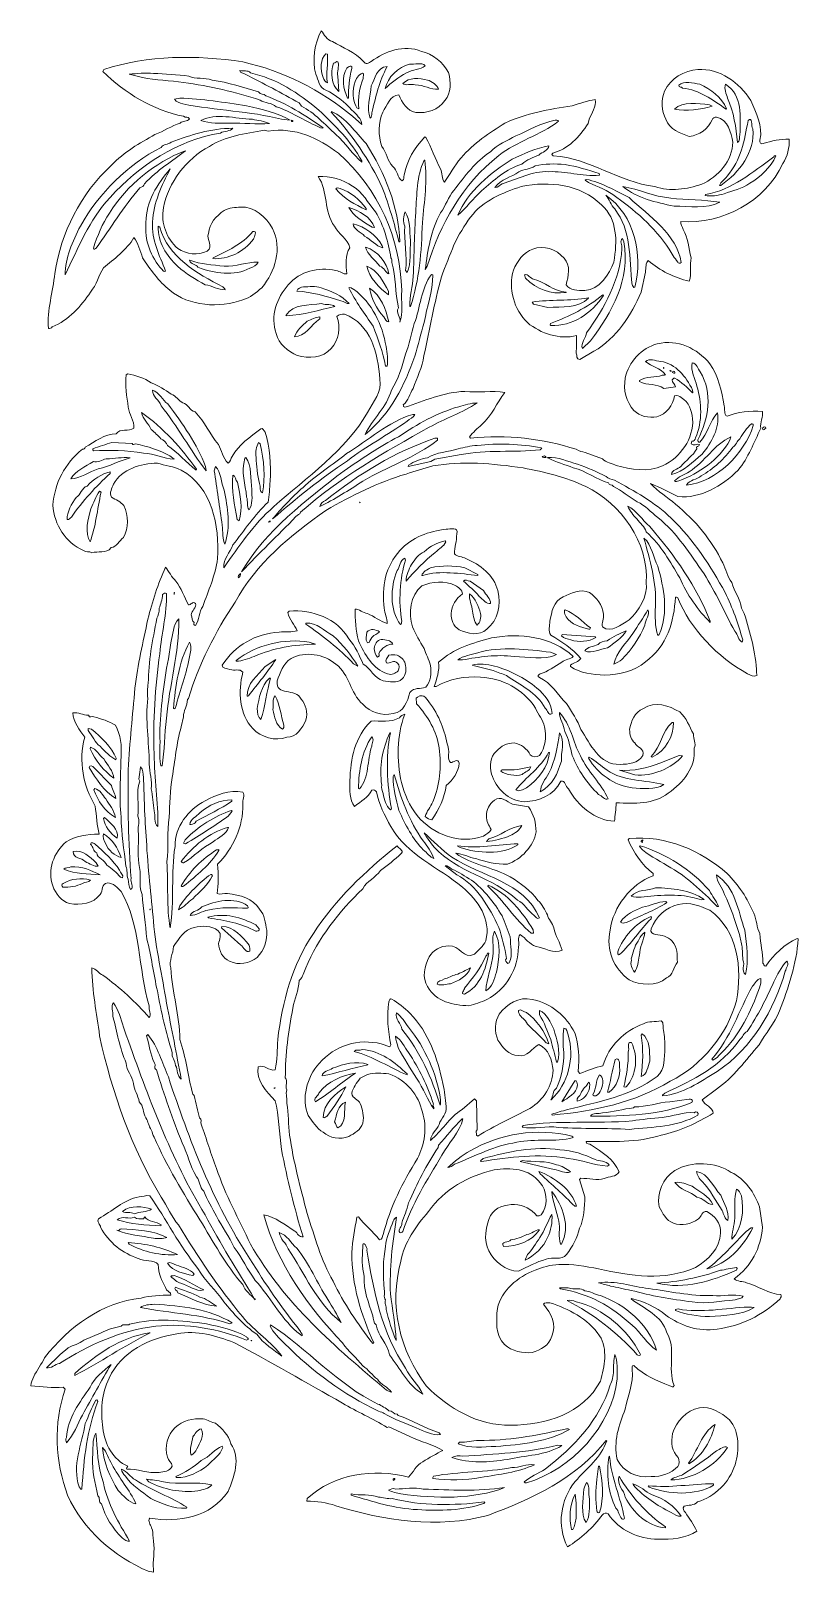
# Model space of a CAD drawing. Header units: centimetres. Extents: x -4.2 to 9.2, y -13.7 to 13.3.
import ezdxf

# ---------------------------------------------------------------- set-up
doc = ezdxf.new("R2010")
doc.units = ezdxf.units.CM
doc.header["$MEASUREMENT"] = 0
doc.layers.add('layer 1', color=7, linetype='Continuous')

msp = doc.modelspace()

# ---------------------------------------------------------------- linework, layer by layer
at = {"layer": 'layer 1', "color": 22, "lineweight": 9}
for points, knots in [([(1.06564, 13.08663), (1.24131, 12.96953), (1.45041, 12.90262), (1.60933, 12.73532), (1.60933, 12.73532), (1.64279, 12.66841), (1.70133, 12.71023), (1.74315, 12.73532), (1.74315, 12.73532), (1.98571, 12.91099), (2.31191, 13.03644), (2.62139, 12.91099), (2.62139, 12.91099), (2.81378, 12.86916), (2.99779, 12.7186), (3.09815, 12.54296), (3.09815, 12.54296), (3.13998, 12.36729), (3.14835, 12.19165), (3.03124, 12.04946), (3.03124, 12.04946), (2.91414, 11.88217), (2.72176, 11.82363), (2.52103, 11.84034), (2.52103, 11.84034), (2.37047, 11.8738), (2.27845, 12.01601), (2.22826, 12.14983), (2.22826, 12.14983), (2.06935, 12.14146), (2.01916, 11.95744), (1.94391, 11.84871), (1.94391, 11.84871), (1.86863, 11.64796), (1.86026, 11.44723), (1.92717, 11.24648), (1.92717, 11.24648), (2.01916, 11.12938), (2.01916, 10.99556), (2.11952, 10.89517), (2.11952, 10.89517), (2.20317, 10.82826), (2.1948, 10.70279), (2.28682, 10.64425), (2.28682, 10.64425), (2.33702, 10.66933), (2.29519, 10.71116), (2.32028, 10.74461), (2.32028, 10.74461), (2.3621, 11.0039), (2.50429, 11.22139), (2.67993, 11.41378), (2.67993, 11.41378), (2.67993, 11.41378), (2.69667, 11.40541), (2.69667, 11.40541), (2.69667, 11.40541), (2.79704, 11.22974), (2.86397, 11.02064), (2.95596, 10.85334), (2.95596, 10.85334), (2.98942, 10.77807), (2.9727, 10.68607), (3.02287, 10.61916), (3.02287, 10.61916), (3.11489, 10.74461), (3.19854, 10.91191), (3.31564, 11.04573), (3.31564, 11.04573), (3.53311, 11.30502), (3.81749, 11.48069), (4.08515, 11.65633), (4.08515, 11.65633), (4.46154, 11.82363), (4.84631, 11.8989), (5.26453, 11.95744), (5.26453, 11.95744), (5.40672, 11.99927), (5.52382, 12.04946), (5.66601, 12.06618), (5.66601, 12.06618), (5.68275, 11.94073), (5.60747, 11.83197), (5.55727, 11.72324), (5.55727, 11.72324), (5.55727, 11.72324), (5.54053, 11.64796), (5.54053, 11.64796), (5.54053, 11.64796), (5.38998, 11.41378), (5.18925, 11.19628), (4.92159, 11.12938), (4.92159, 11.12938), (4.92159, 11.12101), (4.90485, 11.11266), (4.90485, 11.10429), (4.90485, 11.10429), (4.90485, 11.10429), (4.92996, 11.07918), (4.92996, 11.07918), (4.92996, 11.07918), (5.58236, 11.04573), (6.06749, 10.61916), (6.71154, 10.54388), (6.71154, 10.54388), (6.97921, 10.45186), (7.27195, 10.49369), (7.53124, 10.58571), (7.53124, 10.58571), (7.81564, 10.71116), (8.07494, 10.99556), (8.07494, 11.32176), (8.07494, 11.32176), (8.04148, 11.48906), (7.99966, 11.71489), (7.79056, 11.75669), (7.79056, 11.75669), (7.7571, 11.76506), (7.72363, 11.73998), (7.71528, 11.71489), (7.71528, 11.71489), (7.64835, 11.55596), (7.48944, 11.43886), (7.31378, 11.42212), (7.31378, 11.42212), (7.16322, 11.47232), (6.96249, 11.53923), (6.90393, 11.72324), (6.90393, 11.72324), (6.82028, 11.86545), (6.82028, 12.05781), (6.87884, 12.21674), (6.87884, 12.21674), (6.98758, 12.44257), (7.22178, 12.56805), (7.46433, 12.59313), (7.46433, 12.59313), (7.84073, 12.61824), (8.19204, 12.36729), (8.39279, 12.04946), (8.39279, 12.04946), (8.47642, 11.83197), (8.61026, 11.60613), (8.55169, 11.35521), (8.55169, 11.35521), (8.54335, 11.32176), (8.56843, 11.27156), (8.61026, 11.29667), (8.61026, 11.29667), (8.75245, 11.34684), (8.91137, 11.37195), (9.06193, 11.37195), (9.06193, 11.37195), (9.0703, 11.22974), (9.03682, 11.07084), (8.9532, 10.94536), (8.9532, 10.94536), (8.64371, 10.28459), (7.89092, 9.87472), (7.16322, 9.93328), (7.16322, 9.93328), (7.1465, 9.88309), (7.20504, 9.84126), (7.20504, 9.79109), (7.20504, 9.79109), (7.29706, 9.64888), (7.29706, 9.46487), (7.34723, 9.29759), (7.34723, 9.29759), (7.32215, 9.16375), (7.3556, 9.02156), (7.31378, 8.88774), (7.31378, 8.88774), (7.04611, 8.94628), (6.80356, 9.07176), (6.59444, 9.2474), (6.59444, 9.2474), (6.54427, 9.21395), (6.56099, 9.11358), (6.54427, 9.04665), (6.54427, 9.04665), (6.54427, 9.04665), (6.46899, 8.69536), (6.46899, 8.69536), (6.46899, 8.69536), (6.30169, 8.29386), (6.0424, 7.89238), (5.64092, 7.65817), (5.64092, 7.65817), (5.64092, 7.65817), (5.39835, 7.51598), (5.39835, 7.51598), (5.39835, 7.51598), (5.32307, 7.50761), (5.35652, 7.59126), (5.33144, 7.62472), (5.33144, 7.62472), (5.33981, 7.73345), (5.33144, 7.82547), (5.33981, 7.9342), (5.33981, 7.9342), (5.03869, 7.85892), (4.71247, 7.96766), (4.47828, 8.16004), (4.47828, 8.16004), (4.24408, 8.38588), (4.13534, 8.76227), (4.23571, 9.08013), (4.23571, 9.08013), (4.29427, 9.23903), (4.41135, 9.38959), (4.57028, 9.44815), (4.57028, 9.44815), (4.76266, 9.52343), (4.98013, 9.44815), (5.12234, 9.28922), (5.12234, 9.28922), (5.23942, 9.16375), (5.19759, 8.97137), (5.15579, 8.82084), (5.15579, 8.82084), (5.2227, 8.72045), (5.36489, 8.72882), (5.48199, 8.72045), (5.48199, 8.72045), (5.74129, 8.73719), (5.91693, 9.00485), (5.99221, 9.22232), (5.99221, 9.22232), (6.05077, 9.59034), (6.05914, 9.96674), (5.77474, 10.22603), (5.77474, 10.22603), (5.39835, 10.58571), (4.87139, 10.64425), (4.36955, 10.54388), (4.36955, 10.54388), (4.04332, 10.43515), (3.70038, 10.30131), (3.48292, 10.00856), (3.48292, 10.00856), (3.37418, 9.86637), (3.27382, 9.6907), (3.19017, 9.52343), (3.19017, 9.52343), (3.12326, 9.33942), (3.03961, 9.15541), (2.9727, 8.96302), (2.9727, 8.96302), (2.83886, 8.49461), (2.78032, 8.05968), (2.66322, 7.58289), (2.66322, 7.58289), (2.63811, 7.37379), (2.53774, 7.19815), (2.4792, 7.00577), (2.4792, 7.00577), (2.41229, 6.91375), (2.39556, 6.79665), (2.30354, 6.72137), (2.30354, 6.72137), (2.30354, 6.70465), (2.31191, 6.67954), (2.32865, 6.67954), (2.32865, 6.67954), (2.67159, 6.78828), (3.00616, 6.94721), (3.38255, 6.95558), (3.38255, 6.95558), (3.60839, 6.93049), (3.85931, 6.97231), (4.08515, 6.93884), (4.08515, 6.93884), (3.93459, 6.74648), (3.85931, 6.53736), (3.6753, 6.37008), (3.6753, 6.37008), (3.60839, 6.31152), (3.51637, 6.23624), (3.4662, 6.16096), (3.4662, 6.16096), (3.4662, 6.16096), (3.48292, 6.13588), (3.48292, 6.13588), (3.48292, 6.13588), (4.11023, 6.21116), (4.75429, 6.12751), (5.33144, 5.94349), (5.33144, 5.94349), (5.38163, 5.90167), (5.44017, 5.90167), (5.49036, 5.88493), (5.49036, 5.88493), (5.49036, 5.88493), (5.79148, 5.7762), (5.79148, 5.7762), (5.79148, 5.7762), (5.85839, 5.70092), (5.96712, 5.70092), (6.03403, 5.65912), (6.03403, 5.65912), (6.28498, 5.58381), (6.59444, 5.54201), (6.84539, 5.65075), (6.84539, 5.65075), (7.16322, 5.80131), (7.38906, 6.12751), (7.37234, 6.47882), (7.37234, 6.47882), (7.34723, 6.621), (7.31378, 6.77156), (7.17159, 6.84684), (7.17159, 6.84684), (7.13813, 6.87193), (7.09631, 6.89704), (7.05448, 6.8803), (7.05448, 6.8803), (7.0294, 6.72974), (6.9123, 6.54573), (6.745, 6.51227), (6.745, 6.51227), (6.60281, 6.48716), (6.45225, 6.52064), (6.34352, 6.621), (6.34352, 6.621), (6.2097, 6.77156), (6.15114, 6.98903), (6.19296, 7.18978), (6.19296, 7.18978), (6.24315, 7.47416), (6.48571, 7.71674), (6.75337, 7.79201), (6.75337, 7.79201), (7.11305, 7.86729), (7.44762, 7.71674), (7.67346, 7.4407), (7.67346, 7.4407), (7.82401, 7.22324), (7.88255, 6.96395), (7.92438, 6.70465), (7.92438, 6.70465), (7.94112, 6.64609), (7.91601, 6.5541), (7.97457, 6.52064), (7.97457, 6.52064), (8.15858, 6.60427), (8.38442, 6.621), (8.59352, 6.60427), (8.59352, 6.60427), (8.61863, 6.51227), (8.54335, 6.41191), (8.56843, 6.31152), (8.56843, 6.31152), (8.44296, 6.0606), (8.35097, 5.79294), (8.16695, 5.57547), (8.16695, 5.57547), (7.88255, 5.29944), (7.51453, 5.0736), (7.11305, 5.11542), (7.11305, 5.11542), (6.95412, 5.19907), (6.80356, 5.27435), (6.63627, 5.34126), (6.63627, 5.34126), (6.76174, 5.19907), (6.92904, 5.10706), (7.07122, 4.98158), (7.07122, 4.98158), (7.42251, 4.69721), (7.70691, 4.3459), (7.89929, 3.95279), (7.89929, 3.95279), (7.95783, 3.84405), (7.97457, 3.71021), (8.05822, 3.60984), (8.05822, 3.60984), (8.10002, 3.45092), (8.20875, 3.32547), (8.22549, 3.15817), (8.22549, 3.15817), (8.22549, 3.15817), (8.27569, 3.06615), (8.27569, 3.06615), (8.27569, 3.06615), (8.38442, 2.71487), (8.47642, 2.39701), (8.49316, 2.02062), (8.49316, 2.02062), (8.49316, 2.0039), (8.50989, 1.98716), (8.49316, 1.97879), (8.49316, 1.97879), (8.44296, 1.95371), (8.38442, 1.98716), (8.33423, 2.01225), (8.33423, 2.01225), (7.81564, 2.29665), (7.32215, 2.79849), (7.11305, 3.34218), (7.11305, 3.34218), (7.09631, 3.35055), (7.07957, 3.35892), (7.07122, 3.35055), (7.07122, 3.35055), (7.04611, 2.93233), (6.92904, 2.48903), (6.54427, 2.22137), (6.54427, 2.22137), (6.35189, 2.05407), (6.08423, 1.99553), (5.8333, 1.98716), (5.8333, 1.98716), (5.61581, 1.99553), (5.40672, 2.02062), (5.23107, 2.13772), (5.23107, 2.13772), (5.23107, 2.13772), (5.23107, 2.1628), (5.23107, 2.1628), (5.23107, 2.1628), (5.28961, 2.20463), (5.37326, 2.22137), (5.41509, 2.27991), (5.41509, 2.27991), (5.26453, 2.45557), (5.08051, 2.57268), (4.88813, 2.68976), (4.88813, 2.68976), (4.83794, 2.76504), (4.87139, 2.84869), (4.87139, 2.93233), (4.87139, 2.93233), (4.90485, 3.09126), (4.92996, 3.28364), (5.1056, 3.35892), (5.1056, 3.35892), (5.23942, 3.41746), (5.40672, 3.50948), (5.56564, 3.4342), (5.56564, 3.4342), (5.69109, 3.34218), (5.79985, 3.21671), (5.8082, 3.05781), (5.8082, 3.05781), (5.82494, 2.97416), (5.77474, 2.89888), (5.79148, 2.83197), (5.79148, 2.83197), (5.95875, 2.71487), (6.11768, 2.87377), (6.25987, 2.95742), (6.25987, 2.95742), (6.42717, 3.11635), (6.58609, 3.35892), (6.56099, 3.60984), (6.56099, 3.60984), (6.60281, 4.31244), (6.11768, 4.98995), (5.49873, 5.29107), (5.49873, 5.29107), (5.14742, 5.45837), (4.78774, 5.54201), (4.403, 5.61729), (4.403, 5.61729), (3.87605, 5.69257), (3.32399, 5.74274), (2.82214, 5.65075), (2.82214, 5.65075), (2.67159, 5.60055), (2.50429, 5.5671), (2.35373, 5.50854), (2.35373, 5.50854), (1.86026, 5.36635), (1.40021, 5.13214), (0.94854, 4.87285), (0.94854, 4.87285), (0.32959, 4.43791), (-0.28101, 3.93605), (-0.64067, 3.2669), (-0.64067, 3.2669), (-0.99198, 2.74832), (-1.27638, 2.17117), (-1.46039, 1.57731), (-1.46039, 1.57731), (-1.46039, 1.57731), (-1.4771, 1.56057), (-1.4771, 1.56057), (-1.4771, 1.56057), (-1.4771, 1.45184), (-1.55238, 1.35984), (-1.54401, 1.25946), (-1.54401, 1.25946), (-1.54401, 1.25946), (-1.58584, 1.08381), (-1.58584, 1.08381), (-1.58584, 1.08381), (-1.66949, 0.79944), (-1.69457, 0.4816), (-1.74477, 0.19723), (-1.74477, 0.19723), (-1.77822, -0.02861), (-1.79496, -0.27955), (-1.79496, -0.49702), (-1.79496, -0.49702), (-1.84513, -0.77305), (-1.79496, -1.01561), (-1.83678, -1.28327), (-1.83678, -1.28327), (-1.81168, -1.66803), (-1.84513, -2.08625), (-1.77822, -2.43754), (-1.77822, -2.43754), (-1.70294, -1.97752), (-1.76985, -1.47565), (-1.69457, -1.01561), (-1.69457, -1.01561), (-1.70294, -0.66432), (-1.46039, -0.37155), (-1.16762, -0.21265), (-1.16762, -0.21265), (-0.97526, -0.11226), (-0.74105, -0.01189), (-0.50685, -0.06209), (-0.50685, -0.06209), (-0.45665, -0.12063), (-0.52359, -0.19591), (-0.50685, -0.27119), (-0.50685, -0.27119), (-0.49848, -0.67267), (-0.67414, -1.04071), (-0.95015, -1.32509), (-0.95015, -1.32509), (-0.93344, -1.50073), (-0.93344, -1.68475), (-0.95852, -1.83531), (-0.95852, -1.83531), (-0.89998, -1.86041), (-0.84142, -1.83531), (-0.77451, -1.83531), (-0.77451, -1.83531), (-0.55704, -1.86041), (-0.3312, -1.92732), (-0.2141, -2.11134), (-0.2141, -2.11134), (-0.12208, -2.2117), (-0.11371, -2.35391), (-0.08863, -2.47936), (-0.08863, -2.47936), (-0.08026, -2.66337), (-0.13045, -2.83067), (-0.25592, -2.95614), (-0.25592, -2.95614), (-0.39811, -3.06488), (-0.57376, -3.09833), (-0.74105, -3.02305), (-0.74105, -3.02305), (-0.85816, -2.97286), (-0.92507, -2.83904), (-0.93344, -2.71357), (-0.93344, -2.71357), (-0.9167, -2.64666), (-0.8665, -2.54629), (-0.94178, -2.48773), (-0.94178, -2.48773), (-1.04217, -2.39574), (-1.22618, -2.39574), (-1.36, -2.42919), (-1.36, -2.42919), (-1.5273, -2.47102), (-1.62766, -2.62155), (-1.71968, -2.76376), (-1.71968, -2.76376), (-1.72805, -2.88921), (-1.80333, -3.01468), (-1.76985, -3.14016), (-1.76985, -3.14016), (-1.74477, -3.58346), (-1.61095, -3.96823), (-1.61095, -4.39479), (-1.61095, -4.39479), (-1.50221, -4.70428), (-1.46873, -5.0305), (-1.38511, -5.34833), (-1.38511, -5.34833), (-1.38511, -5.34833), (-1.36, -5.37342), (-1.36, -5.37342), (-1.36, -5.37342), (-1.33492, -5.50726), (-1.29309, -5.64108), (-1.26801, -5.76655), (-1.26801, -5.76655), (-1.21781, -5.79164), (-1.25127, -5.84183), (-1.23455, -5.87529), (-1.23455, -5.87529), (-1.14253, -6.14295), (-1.06725, -6.39387), (-0.96689, -6.65316), (-0.96689, -6.65316), (-0.81633, -7.1132), (-0.57376, -7.53979), (-0.37303, -7.97473), (-0.37303, -7.97473), (0.21249, -9.01192), (1.12421, -9.78979), (2.01079, -10.53421), (2.01079, -10.53421), (2.0359, -10.55095), (2.06935, -10.55932), (2.09444, -10.56767), (2.09444, -10.56767), (2.0359, -10.47567), (1.91045, -10.44222), (1.85189, -10.34183), (1.85189, -10.34183), (1.75989, -10.27492), (1.69298, -10.17456), (1.5926, -10.10765), (1.5926, -10.10765), (1.48386, -9.96544), (1.34167, -9.8567), (1.24131, -9.70615), (1.24131, -9.70615), (0.63071, -9.07046), (0.09539, -8.31767), (-0.13882, -7.46451), (-0.13882, -7.46451), (0.06193, -7.49797), (0.2292, -7.64016), (0.40487, -7.74889), (0.40487, -7.74889), (0.44669, -7.78235), (0.48852, -7.86599), (0.54706, -7.84928), (0.54706, -7.84928), (0.3965, -7.34741), (0.27103, -6.83717), (0.17066, -6.31859), (0.17066, -6.31859), (0.12884, -6.04258), (0.12047, -5.71636), (0.06193, -5.46544), (0.06193, -5.46544), (-0.08863, -5.30651), (-0.28938, -5.10578), (-0.23919, -4.87157), (-0.23919, -4.87157), (-0.13045, -4.82138), (-0.05517, -4.9552), (0.06193, -4.92174), (0.06193, -4.92174), (0.09539, -4.7461), (0.09539, -4.57046), (0.10375, -4.39479), (0.10375, -4.39479), (0.1874, -3.73402), (0.35468, -3.08996), (0.73107, -2.53792), (0.73107, -2.53792), (1.10747, -1.94406), (1.64279, -1.44219), (2.1948, -0.99889), (2.1948, -0.99889), (2.21991, -1.04906), (2.32028, -1.08251), (2.27008, -1.13271), (2.27008, -1.13271), (2.14463, -1.24981), (2.0359, -1.34183), (1.90208, -1.43382), (1.90208, -1.43382), (1.81843, -1.5593), (1.66787, -1.61784), (1.5926, -1.75168), (1.5926, -1.75168), (1.18275, -2.15316), (0.80635, -2.62155), (0.59725, -3.14016), (0.59725, -3.14016), (0.55543, -3.20707), (0.55543, -3.29908), (0.48015, -3.35762), (0.48015, -3.35762), (0.47178, -3.53327), (0.3965, -3.67548), (0.37142, -3.84275), (0.37142, -3.84275), (0.28777, -4.24423), (0.23757, -4.65411), (0.23757, -5.06396), (0.23757, -5.06396), (0.28777, -5.1225), (0.2292, -5.20614), (0.26268, -5.27305), (0.26268, -5.27305), (0.23757, -5.3567), (0.2794, -5.44035), (0.26268, -5.51563), (0.26268, -5.51563), (0.29614, -5.6829), (0.28777, -5.89203), (0.31285, -6.06767), (0.31285, -6.06767), (0.37976, -6.52771), (0.49687, -6.98776), (0.62234, -7.43941), (0.62234, -7.43941), (0.74781, -7.84091), (0.86491, -8.25913), (1.07401, -8.62715), (1.07401, -8.62715), (1.25802, -9.01192), (1.50895, -9.37994), (1.76826, -9.71452), (1.76826, -9.71452), (1.77661, -9.71452), (1.77661, -9.70615), (1.78498, -9.70615), (1.78498, -9.70615), (1.56751, -9.22102), (1.40021, -8.68569), (1.40021, -8.12529), (1.40021, -8.12529), (1.41695, -7.90782), (1.45041, -7.71544), (1.49223, -7.50634), (1.49223, -7.50634), (1.49223, -7.50634), (1.51732, -7.49797), (1.51732, -7.49797), (1.51732, -7.49797), (1.62605, -7.64853), (1.76826, -7.74889), (1.88534, -7.89945), (1.88534, -7.89945), (1.94391, -7.89945), (1.92717, -7.84091), (1.95228, -7.80746), (1.95228, -7.80746), (2.06935, -7.33067), (2.29519, -6.88737), (2.55448, -6.47752), (2.55448, -6.47752), (2.67159, -6.24331), (2.73013, -5.92548), (2.63811, -5.66619), (2.63811, -5.66619), (2.5712, -5.37342), (2.3621, -5.09741), (2.05262, -4.99702), (2.05262, -4.99702), (1.92717, -4.98031), (1.80172, -4.97194), (1.67624, -5.00539), (1.67624, -5.00539), (1.67624, -5.00539), (1.55077, -5.0723), (1.55077, -5.0723), (1.55077, -5.0723), (1.48386, -5.15595), (1.42532, -5.23123), (1.40021, -5.33996), (1.40021, -5.33996), (1.41695, -5.43198), (1.51732, -5.43198), (1.55077, -5.51563), (1.55077, -5.51563), (1.58423, -5.62436), (1.62605, -5.7331), (1.5926, -5.85857), (1.5926, -5.85857), (1.56751, -5.97565), (1.44204, -6.03421), (1.35004, -6.09275), (1.35004, -6.09275), (1.19948, -6.15132), (1.01547, -6.11786), (0.89837, -6.01747), (0.89837, -6.01747), (0.78127, -5.95057), (0.7227, -5.82509), (0.63908, -5.72473), (0.63908, -5.72473), (0.5136, -5.43198), (0.61397, -5.04722), (0.83144, -4.81301), (0.83144, -4.81301), (1.0991, -4.49518), (1.51732, -4.36971), (1.91882, -4.47007), (1.91882, -4.47007), (1.91882, -4.47007), (2.06935, -4.52026), (2.06935, -4.52026), (2.06935, -4.52026), (2.06935, -4.52026), (2.08607, -4.48681), (2.08607, -4.48681), (2.08607, -4.48681), (2.0359, -4.2526), (2.01079, -3.98494), (2.05262, -3.73402), (2.05262, -3.73402), (2.05262, -3.70893), (2.06935, -3.66711), (2.10281, -3.68383), (2.10281, -3.68383), (2.21154, -3.7591), (2.32028, -3.83438), (2.42064, -3.93477), (2.42064, -3.93477), (2.75521, -4.27771), (2.89742, -4.71265), (2.99779, -5.16432), (2.99779, -5.16432), (3.03124, -5.30651), (3.03961, -5.42361), (3.05633, -5.5658), (3.05633, -5.5658), (3.07307, -5.69964), (2.96433, -5.76655), (2.93088, -5.88366), (2.93088, -5.88366), (2.88905, -5.98402), (2.78869, -6.03421), (2.78032, -6.15966), (2.78032, -6.15966), (2.9727, -6.00076), (3.10652, -5.76655), (3.33236, -5.61599), (3.33236, -5.61599), (3.33236, -5.61599), (3.54983, -5.43198), (3.54983, -5.43198), (3.54983, -5.43198), (3.54983, -5.43198), (3.58328, -5.46544), (3.58328, -5.46544), (3.58328, -5.46544), (3.58328, -5.46544), (3.60002, -5.97565), (3.60002, -5.97565), (3.60002, -5.97565), (3.5582, -6.00076), (3.59165, -6.03421), (3.58328, -6.06767), (3.58328, -6.06767), (3.58328, -6.06767), (3.60839, -6.08438), (3.60839, -6.08438), (3.60839, -6.08438), (3.90114, -5.90037), (4.21899, -5.76655), (4.52008, -5.59926), (4.52008, -5.59926), (4.76266, -5.4487), (4.91322, -5.20614), (4.92996, -4.93011), (4.92996, -4.93011), (4.90485, -4.75447), (4.85468, -4.56209), (4.67901, -4.47844), (4.67901, -4.47844), (4.55356, -4.54535), (4.47828, -4.71265), (4.31936, -4.67082), (4.31936, -4.67082), (4.15206, -4.67082), (4.04332, -4.537), (3.95968, -4.40316), (3.95968, -4.40316), (3.90114, -4.2526), (3.90114, -4.08533), (3.98478, -3.95149), (3.98478, -3.95149), (4.1186, -3.77584), (4.32772, -3.63366), (4.56191, -3.6922), (4.56191, -3.6922), (4.88813, -3.7591), (5.16414, -3.98494), (5.30635, -4.27771), (5.30635, -4.27771), (5.37326, -4.47844), (5.39835, -4.71265), (5.36489, -4.9552), (5.36489, -4.9552), (5.36489, -4.9552), (5.39835, -4.98868), (5.39835, -4.98868), (5.39835, -4.98868), (5.53219, -4.93848), (5.66601, -4.87994), (5.79985, -4.85483), (5.79985, -4.85483), (5.90021, -4.51189), (6.17625, -4.23589), (6.51082, -4.11878), (6.51082, -4.11878), (6.60281, -4.06859), (6.71154, -4.08533), (6.82028, -4.06859), (6.82028, -4.06859), (6.87884, -4.11041), (6.83702, -4.17732), (6.8621, -4.22752), (6.8621, -4.22752), (6.87884, -4.33625), (6.88721, -4.43662), (6.88721, -4.537), (6.88721, -4.537), (6.87047, -4.72102), (6.89556, -4.90503), (6.75337, -5.03885), (6.75337, -5.03885), (6.29332, -5.38179), (5.72457, -5.49052), (5.18088, -5.61599), (5.18088, -5.61599), (5.08051, -5.64945), (4.9885, -5.67453), (4.90485, -5.69964), (4.90485, -5.69964), (4.90485, -5.69964), (4.91322, -5.71636), (4.91322, -5.71636), (4.91322, -5.71636), (5.64927, -5.64945), (6.3686, -5.49889), (6.97921, -5.1225), (6.97921, -5.1225), (7.53961, -4.84647), (7.97457, -4.3028), (8.14185, -3.71728), (8.14185, -3.71728), (8.24223, -3.14016), (8.16695, -2.48773), (7.67346, -2.12808), (7.67346, -2.12808), (7.50616, -2.06114), (7.32215, -1.97752), (7.12139, -2.02769), (7.12139, -2.02769), (6.90393, -2.07788), (6.71991, -2.24515), (6.64463, -2.45428), (6.64463, -2.45428), (6.61118, -2.51282), (6.68646, -2.54629), (6.71991, -2.55464), (6.71991, -2.55464), (6.82865, -2.56301), (6.93738, -2.5881), (7.01266, -2.67174), (7.01266, -2.67174), (7.11305, -2.77213), (7.09631, -2.91432), (7.10468, -3.03977), (7.10468, -3.03977), (7.03777, -3.13179), (7.0294, -3.26561), (6.9123, -3.3158), (6.9123, -3.3158), (6.73665, -3.47473), (6.45225, -3.44127), (6.25987, -3.34925), (6.25987, -3.34925), (5.99221, -3.15687), (5.85002, -2.8223), (5.9253, -2.47936), (5.9253, -2.47936), (5.98386, -2.06951), (6.28498, -1.6764), (6.67809, -1.52584), (6.67809, -1.52584), (6.67809, -1.52584), (6.67809, -1.48402), (6.67809, -1.48402), (6.67809, -1.48402), (6.48571, -1.34183), (6.33515, -1.11599), (6.24315, -0.8985), (6.24315, -0.8985), (6.24315, -0.8985), (6.25987, -0.87342), (6.25987, -0.87342), (6.25987, -0.87342), (6.9123, -0.81488), (7.51453, -1.08251), (7.97457, -1.48402), (7.97457, -1.48402), (8.1753, -1.68475), (8.33423, -1.92732), (8.44296, -2.17825), (8.44296, -2.17825), (8.50152, -2.30372), (8.48479, -2.42919), (8.55169, -2.53792), (8.55169, -2.53792), (8.56006, -2.72194), (8.60189, -2.8725), (8.60189, -3.05651), (8.60189, -3.05651), (8.62697, -3.06488), (8.61026, -3.11505), (8.65208, -3.1067), (8.65208, -3.1067), (8.79427, -2.90595), (8.98665, -2.72194), (9.20412, -2.62155), (9.20412, -2.62155), (9.20412, -2.62155), (9.22086, -2.62992), (9.22086, -2.62992), (9.22086, -2.62992), (9.19575, -3.06488), (9.04519, -3.49144), (8.89464, -3.89295), (8.89464, -3.89295), (8.80264, -4.10204), (8.65208, -4.29443), (8.53498, -4.48681), (8.53498, -4.48681), (8.30914, -4.75447), (8.08331, -5.05559), (7.79056, -5.26468), (7.79056, -5.26468), (7.79056, -5.26468), (7.53961, -5.4487), (7.53961, -5.4487), (7.53961, -5.4487), (7.58144, -5.54909), (7.72363, -5.57417), (7.732, -5.6829), (7.732, -5.6829), (7.44762, -5.85857), (7.13813, -6.00076), (6.82028, -6.06767), (6.82028, -6.06767), (6.41043, -6.20149), (5.94204, -6.18477), (5.50708, -6.1764), (5.50708, -6.1764), (5.49873, -6.23497), (5.57399, -6.20986), (5.5991, -6.24331), (5.5991, -6.24331), (5.78311, -6.36041), (6.00058, -6.5026), (6.08423, -6.71172), (6.08423, -6.71172), (6.03403, -6.80372), (5.90858, -6.787), (5.82494, -6.82883), (5.82494, -6.82883), (5.69946, -6.86228), (5.55727, -6.82883), (5.41509, -6.82046), (5.41509, -6.82046), (5.41509, -6.82046), (5.38998, -6.84554), (5.38998, -6.84554), (5.38998, -6.84554), (5.38998, -6.84554), (5.48199, -7.14666), (5.48199, -7.14666), (5.48199, -7.14666), (5.48199, -7.32233), (5.47363, -7.53979), (5.38998, -7.69872), (5.38998, -7.69872), (5.35652, -7.85763), (5.26453, -8.01655), (5.16414, -8.15874), (5.16414, -8.15874), (5.07215, -8.27584), (4.92159, -8.18385), (4.80448, -8.24239), (4.80448, -8.24239), (4.62884, -8.28421), (4.48663, -8.37623), (4.31936, -8.45151), (4.31936, -8.45151), (4.10189, -8.44314), (3.89277, -8.28421), (3.80077, -8.09183), (3.80077, -8.09183), (3.70875, -7.91619), (3.74221, -7.64853), (3.83423, -7.47288), (3.83423, -7.47288), (3.91788, -7.32233), (4.09352, -7.28885), (4.25245, -7.2805), (4.25245, -7.2805), (4.41135, -7.28885), (4.54519, -7.36415), (4.64556, -7.48123), (4.64556, -7.48123), (4.69575, -7.49797), (4.74594, -7.43941), (4.76266, -7.39761), (4.76266, -7.39761), (4.82957, -7.25539), (4.8212, -7.02956), (4.70412, -6.90411), (4.70412, -6.90411), (4.52008, -6.65316), (4.17717, -6.62808), (3.89277, -6.67827), (3.89277, -6.67827), (3.44946, -6.77863), (3.0145, -7.01284), (2.74687, -7.40595), (2.74687, -7.40595), (2.52103, -7.66524), (2.32028, -7.94127), (2.26171, -8.27584), (2.26171, -8.27584), (2.04425, -9.04537), (2.245, -9.84833), (2.70504, -10.45894), (2.70504, -10.45894), (3.09815, -10.85207), (3.61676, -11.16156), (4.18551, -11.14482), (4.18551, -11.14482), (4.80448, -11.15319), (5.44854, -10.94406), (5.75803, -10.37529), (5.75803, -10.37529), (5.82494, -10.12437), (5.89184, -9.81488), (5.74129, -9.5807), (5.74129, -9.5807), (5.53219, -9.27121), (5.19759, -9.11228), (4.87139, -9.00355), (4.87139, -9.00355), (4.83794, -9.01192), (4.77103, -8.98681), (4.76266, -9.02863), (4.76266, -9.02863), (4.88813, -9.18756), (4.99687, -9.38831), (4.90485, -9.58904), (4.90485, -9.58904), (4.86302, -9.74797), (4.70412, -9.83162), (4.56191, -9.87344), (4.56191, -9.87344), (4.403, -9.89016), (4.20225, -9.8567), (4.07678, -9.73125), (4.07678, -9.73125), (3.90951, -9.57233), (3.93459, -9.31304), (3.95133, -9.10391), (3.95133, -9.10391), (4.02661, -8.78608), (4.31099, -8.54351), (4.6121, -8.43477), (4.6121, -8.43477), (4.73757, -8.38458), (4.87976, -8.33441), (5.03032, -8.33441), (5.03032, -8.33441), (5.25616, -8.31767), (5.49873, -8.36786), (5.72457, -8.40969), (5.72457, -8.40969), (6.28498, -8.53514), (6.88721, -8.62715), (7.42251, -8.38458), (7.42251, -8.38458), (7.64, -8.25913), (7.85747, -8.05001), (7.85747, -7.78235), (7.85747, -7.78235), (7.88255, -7.6067), (7.74873, -7.48123), (7.62326, -7.40595), (7.62326, -7.40595), (7.53124, -7.38924), (7.53124, -7.49797), (7.4727, -7.53142), (7.4727, -7.53142), (7.34723, -7.63179), (7.17996, -7.66524), (7.03777, -7.6067), (7.03777, -7.6067), (6.90393, -7.56488), (6.84539, -7.43106), (6.78682, -7.32233), (6.78682, -7.32233), (6.73665, -7.07975), (6.84539, -6.82883), (7.06285, -6.68662), (7.06285, -6.68662), (7.34723, -6.51097), (7.77382, -6.53606), (8.04985, -6.72009), (8.04985, -6.72009), (8.28403, -6.82883), (8.4597, -7.08812), (8.54335, -7.32233), (8.54335, -7.32233), (8.54335, -7.32233), (8.59352, -7.68198), (8.59352, -7.68198), (8.59352, -7.68198), (8.56843, -8.04164), (8.40114, -8.36786), (8.10002, -8.58533), (8.10002, -8.58533), (8.15021, -8.63552), (8.25058, -8.62715), (8.31751, -8.65224), (8.31751, -8.65224), (8.51824, -8.7108), (8.70225, -8.84462), (8.91974, -8.86136), (8.91974, -8.86136), (8.93646, -8.88645), (8.91137, -8.91153), (8.903, -8.93664), (8.903, -8.93664), (8.59352, -9.22102), (8.21712, -9.4134), (7.7989, -9.46359), (7.7989, -9.46359), (7.4727, -9.51376), (7.15485, -9.40503), (6.90393, -9.22102), (6.90393, -9.22102), (6.72828, -9.07046), (6.51916, -8.98681), (6.30169, -8.92827), (6.30169, -8.92827), (6.30169, -8.92827), (6.29332, -8.93664), (6.29332, -8.93664), (6.29332, -8.93664), (6.51916, -9.10391), (6.83702, -9.22939), (6.92067, -9.5305), (6.92067, -9.5305), (7.08794, -9.78979), (6.92904, -10.14945), (7.04611, -10.45057), (7.04611, -10.45057), (7.03777, -10.50076), (6.98758, -10.45894), (6.97084, -10.45894), (6.97084, -10.45894), (6.745, -10.36694), (6.52753, -10.28329), (6.34352, -10.09928), (6.34352, -10.09928), (6.28498, -10.09091), (6.32678, -10.15782), (6.31006, -10.17456), (6.31006, -10.17456), (6.34352, -10.41711), (6.22642, -10.64295), (6.19296, -10.86879), (6.19296, -10.86879), (6.07586, -11.13645), (5.98386, -11.44593), (6.05077, -11.74705), (6.05077, -11.74705), (6.15951, -11.97289), (6.40206, -12.07325), (6.64463, -12.04816), (6.64463, -12.04816), (6.82865, -12.04816), (6.99594, -11.98962), (7.11305, -11.87252), (7.11305, -11.87252), (7.1465, -11.8307), (7.13813, -11.75542), (7.12139, -11.71359), (7.12139, -11.71359), (7.00431, -11.61323), (6.98758, -11.44593), (7.02103, -11.29537), (7.02103, -11.29537), (7.07957, -11.08628), (7.26361, -10.88552), (7.48944, -10.8437), (7.48944, -10.8437), (7.68183, -10.81025), (7.87418, -10.92735), (8.0164, -11.0528), (8.0164, -11.0528), (8.20041, -11.26192), (8.19204, -11.58812), (8.11676, -11.83907), (8.11676, -11.83907), (8.0164, -12.14853), (7.76545, -12.39947), (7.45596, -12.49147), (7.45596, -12.49147), (7.39742, -12.55838), (7.29706, -12.54166), (7.22178, -12.56675), (7.22178, -12.56675), (7.18833, -12.6002), (7.21341, -12.6504), (7.24687, -12.67548), (7.24687, -12.67548), (7.31378, -12.78422), (7.38906, -12.8846), (7.44762, -13.00171), (7.44762, -13.00171), (7.26361, -13.12716), (6.98758, -13.15226), (6.77011, -13.14389), (6.77011, -13.14389), (6.4188, -13.14389), (6.08423, -12.98497), (5.89184, -12.70059), (5.89184, -12.70059), (5.85839, -12.67548), (5.81657, -12.68385), (5.79148, -12.71731), (5.79148, -12.71731), (5.62418, -12.94314), (5.41509, -13.13553), (5.18088, -13.27771), (5.18088, -13.27771), (4.9885, -12.90969), (5.05541, -12.44964), (5.3147, -12.13181), (5.3147, -12.13181), (5.51545, -11.90598), (5.77474, -11.70522), (5.86676, -11.42085), (5.86676, -11.42085), (5.86676, -11.42085), (5.85839, -11.41248), (5.85839, -11.41248), (5.85839, -11.41248), (5.33981, -12.07325), (4.54519, -12.44964), (3.78403, -12.72568), (3.78403, -12.72568), (2.92251, -12.95988), (1.94391, -12.81769), (1.12421, -12.55838), (1.12421, -12.55838), (0.96528, -12.49984), (0.78127, -12.4831), (0.61397, -12.47475), (0.61397, -12.47475), (0.61397, -12.47475), (0.62234, -12.43293), (0.62234, -12.43293), (0.62234, -12.43293), (1.09075, -11.99797), (1.77661, -11.89761), (2.39556, -12.05653), (2.39556, -12.05653), (2.4792, -11.97289), (2.52937, -11.84741), (2.64648, -11.78887), (2.64648, -11.78887), (2.75521, -11.71359), (2.88905, -11.64668), (2.99779, -11.58812), (2.99779, -11.58812), (2.82214, -11.48776), (2.61302, -11.43756), (2.42064, -11.34557), (2.42064, -11.34557), (2.42064, -11.34557), (2.05262, -11.17827), (2.05262, -11.17827), (2.05262, -11.17827), (2.05262, -11.17827), (2.01916, -11.18664), (2.01916, -11.18664), (2.01916, -11.18664), (1.76826, -11.02771), (1.48386, -10.91061), (1.24131, -10.76005), (1.24131, -10.76005), (0.59725, -10.4004), (-0.01335, -10.04072), (-0.66577, -9.69778), (-0.66577, -9.69778), (-0.97526, -9.58904), (-1.30146, -9.47194), (-1.66112, -9.54722), (-1.66112, -9.54722), (-2.1379, -9.6225), (-2.6314, -9.84833), (-2.84887, -10.32512), (-2.84887, -10.32512), (-2.98268, -10.59278), (-2.99942, -10.90224), (-2.9576, -11.19501), (-2.9576, -11.19501), (-2.93251, -11.47939), (-2.77359, -11.75542), (-2.52264, -11.86415), (-2.52264, -11.86415), (-2.52264, -11.88087), (-2.55612, -11.89761), (-2.53938, -11.91435), (-2.53938, -11.91435), (-2.36374, -11.90598), (-2.16299, -11.99797), (-1.9706, -11.97289), (-1.9706, -11.97289), (-1.89532, -11.96452), (-1.77822, -11.95615), (-1.74477, -11.86415), (-1.74477, -11.86415), (-1.74477, -11.79724), (-1.82004, -11.77213), (-1.82841, -11.70522), (-1.82841, -11.70522), (-1.87861, -11.52121), (-1.82841, -11.32046), (-1.69457, -11.18664), (-1.69457, -11.18664), (-1.56075, -11.06954), (-1.38511, -11.01934), (-1.2011, -11.03608), (-1.2011, -11.03608), (-1.12582, -11.04445), (-1.05054, -11.11136), (-0.98361, -11.11136), (-0.98361, -11.11136), (-0.87487, -11.21173), (-0.74942, -11.32046), (-0.71594, -11.47102), (-0.71594, -11.47102), (-0.5403, -11.72196), (-0.65741, -12.05653), (-0.76614, -12.30746), (-0.76614, -12.30746), (-1.06725, -12.75913), (-1.62766, -12.85949), (-2.1379, -12.77587), (-2.1379, -12.77587), (-2.17972, -12.82604), (-2.12116, -12.8846), (-2.10445, -12.94314), (-2.10445, -12.94314), (-2.07934, -13.00171), (-2.08771, -13.05188), (-2.07934, -13.11881), (-2.07934, -13.11881), (-2.04588, -13.27771), (-2.07097, -13.46173), (-2.07934, -13.62902), (-2.07934, -13.62902), (-2.06262, -13.65411), (-2.07097, -13.68756), (-2.07097, -13.72104), (-2.07097, -13.72104), (-2.07097, -13.72104), (-2.16299, -13.7043), (-2.16299, -13.7043), (-2.16299, -13.7043), (-2.75685, -13.45338), (-3.30891, -12.9766), (-3.57655, -12.37437), (-3.57655, -12.37437), (-3.79404, -11.78887), (-3.82749, -11.11136), (-3.61837, -10.5175), (-3.61837, -10.5175), (-3.61837, -10.5175), (-3.65183, -10.48404), (-3.65183, -10.48404), (-3.65183, -10.48404), (-3.83586, -10.49239), (-4.02822, -10.47567), (-4.2206, -10.45894), (-4.2206, -10.45894), (-4.2206, -10.39203), (-4.18715, -10.35857), (-4.17043, -10.29166), (-4.17043, -10.29166), (-4.11187, -10.18293), (-4.03659, -10.07417), (-3.97805, -9.96544), (-3.97805, -9.96544), (-3.55146, -9.42177), (-2.97431, -8.99518), (-2.28846, -8.9199), (-2.28846, -8.9199), (-2.12953, -8.87808), (-1.94552, -8.86973), (-1.76985, -8.86973), (-1.76985, -8.86973), (-1.75314, -8.81954), (-1.8535, -8.79443), (-1.86187, -8.73589), (-1.86187, -8.73589), (-1.92878, -8.61878), (-1.98734, -8.48497), (-1.98734, -8.33441), (-1.98734, -8.33441), (-2.07097, -8.24239), (-2.22989, -8.28421), (-2.33863, -8.22567), (-2.33863, -8.22567), (-2.60629, -8.14203), (-2.85724, -7.94964), (-2.99942, -7.68198), (-2.99942, -7.68198), (-2.99942, -7.63179), (-3.0747, -7.58162), (-3.03288, -7.53142), (-3.03288, -7.53142), (-2.79867, -7.40595), (-2.59792, -7.19685), (-2.32191, -7.14666), (-2.32191, -7.14666), (-2.26335, -7.15503), (-2.20481, -7.1132), (-2.1379, -7.12994), (-2.1379, -7.12994), (-1.84513, -7.54816), (-1.61929, -7.99984), (-1.29309, -8.40132), (-1.29309, -8.40132), (-1.16762, -8.62715), (-0.97526, -8.77771), (-0.84142, -8.98681), (-0.84142, -8.98681), (-0.67414, -9.18756), (-0.49011, -9.39666), (-0.26427, -9.55559), (-0.26427, -9.55559), (-0.14719, -9.71452), (0.03685, -9.83162), (0.17903, -9.94035), (0.17903, -9.94035), (0.00337, -9.69778), (-0.29775, -9.50542), (-0.51522, -9.2461), (-0.51522, -9.2461), (-0.92507, -8.74426), (-1.29309, -8.20057), (-1.63603, -7.64016), (-1.63603, -7.64016), (-1.75314, -7.49797), (-1.82841, -7.31396), (-1.93715, -7.15503), (-1.93715, -7.15503), (-2.45573, -6.28514), (-2.79867, -5.33159), (-3.01614, -4.32788), (-3.01614, -4.32788), (-3.06633, -3.9264), (-3.14998, -3.55001), (-3.14998, -3.14016), (-3.14998, -3.14016), (-3.0747, -3.14853), (-3.03288, -3.24052), (-2.9576, -3.26561), (-2.9576, -3.26561), (-2.66485, -3.4831), (-2.37208, -3.74239), (-2.14625, -4.01005), (-2.14625, -4.01005), (-2.10445, -3.95986), (-2.16299, -3.86784), (-2.14625, -3.80093), (-2.14625, -3.80093), (-2.347, -3.15687), (-2.28846, -2.38737), (-2.63974, -1.80185), (-2.63974, -1.80185), (-2.69831, -1.73494), (-2.78196, -1.65129), (-2.87395, -1.65129), (-2.87395, -1.65129), (-2.99105, -1.65966), (-2.94923, -1.78513), (-3.00779, -1.85204), (-3.00779, -1.85204), (-3.12487, -2.01934), (-3.35071, -2.04443), (-3.54309, -2.01097), (-3.54309, -2.01097), (-3.6853, -1.97752), (-3.78567, -1.83531), (-3.83586, -1.70149), (-3.83586, -1.70149), (-3.93623, -1.42546), (-3.81912, -1.11599), (-3.60166, -0.93196), (-3.60166, -0.93196), (-3.43436, -0.83159), (-3.23363, -0.79814), (-3.02451, -0.79814), (-3.02451, -0.79814), (-3.05796, -0.64758), (-3.0747, -0.47194), (-3.09142, -0.30464), (-3.09142, -0.30464), (-3.30054, 0.04667), (-3.39253, 0.4816), (-3.27543, 0.8998), (-3.27543, 0.8998), (-3.36745, 1.02527), (-3.47618, 1.16746), (-3.48455, 1.32639), (-3.48455, 1.32639), (-3.38419, 1.3431), (-3.30891, 1.28457), (-3.20852, 1.28457), (-3.20852, 1.28457), (-3.19181, 1.226), (-3.14998, 1.28457), (-3.11653, 1.25946), (-3.11653, 1.25946), (-2.98268, 1.21763), (-2.84887, 1.18418), (-2.74013, 1.1089), (-2.74013, 1.1089), (-2.64811, 0.94999), (-2.62303, 0.74087), (-2.63974, 0.55688), (-2.63974, 0.55688), (-2.64811, 0.21394), (-2.6732, -0.14571), (-2.63974, -0.49702), (-2.63974, -0.49702), (-2.6314, -0.78977), (-2.58957, -1.0658), (-2.55612, -1.35855), (-2.55612, -1.35855), (-2.52264, -1.42546), (-2.54775, -1.5091), (-2.5143, -1.58438), (-2.5143, -1.58438), (-2.5143, -1.65129), (-2.50593, -1.70986), (-2.47247, -1.7684), (-2.47247, -1.7684), (-2.40556, -1.72657), (-2.48084, -1.63458), (-2.4641, -1.57601), (-2.4641, -1.57601), (-2.5143, -0.94033), (-2.52264, -0.30464), (-2.5143, 0.33105), (-2.5143, 0.33105), (-2.48919, 0.81615), (-2.43902, 1.28457), (-2.39719, 1.76132), (-2.39719, 1.76132), (-2.347, 2.17117), (-2.255, 2.56431), (-2.17135, 2.96579), (-2.17135, 2.96579), (-2.08771, 3.27527), (-1.99569, 3.58476), (-1.86187, 3.87751), (-1.86187, 3.87751), (-1.80333, 3.80223), (-1.75314, 3.70186), (-1.67786, 3.63493), (-1.67786, 3.63493), (-1.59421, 3.50948), (-1.5273, 3.35892), (-1.46039, 3.21671), (-1.46039, 3.21671), (-1.41856, 3.20836), (-1.38511, 3.29199), (-1.33492, 3.24182), (-1.33492, 3.24182), (-1.31818, 3.17489), (-1.40183, 3.11635), (-1.4102, 3.04107), (-1.4102, 3.04107), (-1.39346, 2.99924), (-1.40183, 2.93233), (-1.36, 2.90725), (-1.36, 2.90725), (-1.37674, 2.88214), (-1.36, 2.85705), (-1.33492, 2.85705), (-1.33492, 2.85705), (-1.25964, 2.95742), (-1.28472, 3.09126), (-1.20944, 3.19163), (-1.20944, 3.19163), (-1.10908, 3.46766), (-0.99198, 3.72695), (-0.95015, 4.02806), (-0.95015, 4.02806), (-0.9167, 4.60519), (-1.04217, 5.28272), (-1.58584, 5.57547), (-1.58584, 5.57547), (-1.71968, 5.64238), (-1.87024, 5.65912), (-2.00406, 5.70092), (-2.00406, 5.70092), (-2.2968, 5.69257), (-2.62303, 5.60055), (-2.77359, 5.33289), (-2.77359, 5.33289), (-2.7903, 5.25761), (-2.85724, 5.18233), (-2.80704, 5.10706), (-2.80704, 5.10706), (-2.73176, 5.05686), (-2.64811, 5.02341), (-2.58957, 4.9565), (-2.58957, 4.9565), (-2.5143, 4.78085), (-2.49756, 4.56339), (-2.59792, 4.39609), (-2.59792, 4.39609), (-2.6732, 4.33755), (-2.71502, 4.23716), (-2.81541, 4.22045), (-2.81541, 4.22045), (-2.89904, 4.10334), (-3.04959, 4.17025), (-3.14998, 4.12843), (-3.14998, 4.12843), (-3.20015, 4.16188), (-3.25035, 4.1368), (-3.30054, 4.17025), (-3.30054, 4.17025), (-3.61003, 4.30407), (-3.81075, 4.62193), (-3.83586, 4.96487), (-3.83586, 4.96487), (-3.80238, 5.34126), (-3.62674, 5.70092), (-3.31726, 5.94349), (-3.31726, 5.94349), (-3.29217, 5.93512), (-3.27543, 5.96021), (-3.26709, 5.97695), (-3.26709, 5.97695), (-3.09979, 6.06897), (-2.92414, 6.21952), (-2.72339, 6.21116), (-2.72339, 6.21116), (-2.65648, 6.31989), (-2.50593, 6.24461), (-2.41391, 6.31152), (-2.41391, 6.31152), (-2.40556, 6.44536), (-2.49756, 6.5541), (-2.5143, 6.67954), (-2.5143, 6.67954), (-2.53938, 6.87193), (-2.57283, 7.05594), (-2.54775, 7.24832), (-2.54775, 7.24832), (-2.54775, 7.24832), (-2.52264, 7.26506), (-2.52264, 7.26506), (-2.52264, 7.26506), (-2.38045, 7.23161), (-2.22989, 7.19815), (-2.11279, 7.10613), (-2.11279, 7.10613), (-1.98734, 7.05594), (-1.87024, 6.98903), (-1.7615, 6.90538), (-1.7615, 6.90538), (-1.67786, 6.8803), (-1.63603, 6.79665), (-1.56075, 6.75482), (-1.56075, 6.75482), (-1.46039, 6.73811), (-1.44365, 6.621), (-1.34329, 6.59592), (-1.34329, 6.59592), (-1.16762, 6.42862), (-1.09234, 6.20279), (-0.93344, 6.02714), (-0.93344, 6.02714), (-0.87487, 5.92675), (-0.85816, 5.78457), (-0.76614, 5.70092), (-0.76614, 5.70092), (-0.71594, 5.71766), (-0.72431, 5.78457), (-0.69086, 5.81802), (-0.69086, 5.81802), (-0.5905, 6.01877), (-0.37303, 6.16096), (-0.18899, 6.30315), (-0.18899, 6.30315), (-0.15554, 6.31989), (-0.13882, 6.26969), (-0.11371, 6.24461), (-0.11371, 6.24461), (-0.03843, 5.96858), (-0.00498, 5.67583), (-0.03009, 5.38309), (-0.03009, 5.38309), (-0.03843, 5.26598), (-0.03843, 5.13214), (-0.06354, 5.01506), (-0.06354, 5.01506), (-0.3061, 4.79757), (-0.47339, 4.52156), (-0.68249, 4.27062), (-0.68249, 4.27062), (-0.72431, 4.1368), (-0.85816, 4.01969), (-0.84142, 3.86914), (-0.84142, 3.86914), (-0.57376, 4.24553), (-0.3312, 4.61356), (0.03685, 4.93978), (0.03685, 4.93978), (0.59725, 5.44163), (1.30822, 5.93512), (1.67624, 6.58755), (1.67624, 6.58755), (1.77661, 6.77156), (1.93554, 6.94721), (1.89371, 7.17304), (1.89371, 7.17304), (1.86026, 7.62472), (1.73478, 8.13495), (1.27476, 8.3106), (1.27476, 8.3106), (1.22457, 8.3106), (1.17438, 8.3106), (1.14092, 8.26877), (1.14092, 8.26877), (1.2162, 8.08476), (1.17438, 7.85055), (1.04056, 7.70837), (1.04056, 7.70837), (0.89837, 7.54107), (0.64742, 7.53272), (0.44669, 7.58289), (0.44669, 7.58289), (0.28777, 7.65817), (0.11212, 7.78364), (0.07865, 7.96766), (0.07865, 7.96766), (-0.03009, 8.27714), (0.08702, 8.59497), (0.28777, 8.82084), (0.28777, 8.82084), (0.48852, 9.06339), (0.81472, 9.13867), (1.12421, 9.07176), (1.12421, 9.07176), (1.19112, 9.06339), (1.24966, 9.00485), (1.31659, 9.01319), (1.31659, 9.01319), (1.29985, 9.16375), (1.28311, 9.33942), (1.36676, 9.47324), (1.36676, 9.47324), (1.3333, 9.6238), (1.16603, 9.71581), (1.0991, 9.84963), (1.0991, 9.84963), (0.90671, 10.10055), (0.99036, 10.46023), (0.81472, 10.71953), (0.81472, 10.71953), (1.02382, 10.7279), (1.24131, 10.66933), (1.41695, 10.55223), (1.41695, 10.55223), (1.5926, 10.44349), (1.68461, 10.25948), (1.81843, 10.10055), (1.81843, 10.10055), (1.96062, 9.86637), (2.04425, 9.56526), (2.08607, 9.29759), (2.08607, 9.29759), (2.11118, 9.27249), (2.09444, 9.2474), (2.10281, 9.21395), (2.10281, 9.21395), (2.16972, 8.97137), (2.16135, 8.67862), (2.21991, 8.41933), (2.21991, 8.41933), (2.16135, 8.32734), (2.27008, 8.2604), (2.245, 8.16841), (2.245, 8.16841), (2.30354, 8.31897), (2.26171, 8.53643), (2.27845, 8.72045), (2.27845, 8.72045), (2.245, 9.64888), (1.88534, 10.48532), (1.16603, 11.12938), (1.16603, 11.12938), (0.81472, 11.38867), (0.41324, 11.58942), (-0.06354, 11.51414), (-0.06354, 11.51414), (-0.06354, 11.51414), (-0.13045, 11.53086), (-0.13045, 11.53086), (-0.13045, 11.53086), (-0.46502, 11.47232), (-0.8247, 11.42212), (-1.09234, 11.24648), (-1.09234, 11.24648), (-1.50221, 11.02901), (-1.81168, 10.61079), (-1.89532, 10.17583), (-1.89532, 10.17583), (-1.94552, 9.89983), (-1.84513, 9.63217), (-1.6444, 9.45652), (-1.6444, 9.45652), (-1.50221, 9.3645), (-1.28472, 9.32268), (-1.13416, 9.4147), (-1.13416, 9.4147), (-1.00871, 9.49832), (-1.1509, 9.60708), (-1.10908, 9.72416), (-1.10908, 9.72416), (-1.09234, 9.89983), (-0.97526, 10.02528), (-0.83305, 10.12566), (-0.83305, 10.12566), (-0.74942, 10.17583), (-0.63232, 10.17583), (-0.54867, 10.1842), (-0.54867, 10.1842), (-0.3061, 10.20094), (-0.097, 10.00856), (0.01174, 9.80781), (0.01174, 9.80781), (0.1874, 9.44815), (0.06193, 9.06339), (-0.17228, 8.77064), (-0.17228, 8.77064), (-0.28101, 8.68699), (-0.37303, 8.59497), (-0.50685, 8.56152), (-0.50685, 8.56152), (-0.9167, 8.41096), (-1.45202, 8.44444), (-1.78659, 8.72882), (-1.78659, 8.72882), (-1.97897, 8.87937), (-2.1379, 9.10521), (-2.26335, 9.29759), (-2.26335, 9.29759), (-2.30517, 9.4147), (-2.33863, 9.55689), (-2.41391, 9.64888), (-2.41391, 9.64888), (-2.53938, 9.43978), (-2.76522, 9.26414), (-2.94923, 9.12193), (-2.94923, 9.12193), (-3.03288, 8.98811), (-3.06633, 8.82084), (-3.17507, 8.69536), (-3.17507, 8.69536), (-3.33399, 8.45279), (-3.55983, 8.20186), (-3.84421, 8.08476), (-3.84421, 8.08476), (-3.86095, 8.05968), (-3.88603, 8.05968), (-3.91114, 8.05968), (-3.91114, 8.05968), (-3.9446, 8.37751), (-3.82749, 8.70373), (-3.80238, 9.02156), (-3.80238, 9.02156), (-3.6853, 9.74927), (-3.35908, 10.40167), (-2.80704, 10.92028), (-2.80704, 10.92028), (-2.58957, 11.14611), (-2.31354, 11.30502), (-2.04588, 11.45558), (-2.04588, 11.45558), (-1.89532, 11.51414), (-1.75314, 11.60613), (-1.60258, 11.65633), (-1.60258, 11.65633), (-1.56075, 11.69815), (-1.4771, 11.67307), (-1.44365, 11.73161), (-1.44365, 11.73161), (-1.46873, 11.7818), (-1.51056, 11.73998), (-1.54401, 11.77343), (-1.54401, 11.77343), (-2.07934, 11.88217), (-2.57283, 12.17491), (-2.9576, 12.55968), (-2.9576, 12.55968), (-2.9576, 12.55968), (-2.94086, 12.59313), (-2.94086, 12.59313), (-2.94086, 12.59313), (-2.17135, 12.84408), (-1.31818, 12.85242), (-0.50685, 12.72697), (-0.50685, 12.72697), (0.19575, 12.56805), (0.85654, 12.24185), (1.41695, 11.77343), (1.41695, 11.77343), (1.41695, 11.77343), (1.57588, 11.63124), (1.57588, 11.63124), (1.57588, 11.63124), (1.57588, 11.72324), (1.47549, 11.81526), (1.40021, 11.88217), (1.40021, 11.88217), (1.28311, 12.02435), (1.11584, 12.14983), (0.94854, 12.23348), (0.94854, 12.23348), (0.83144, 12.26693), (0.81472, 12.40912), (0.7729, 12.50948), (0.7729, 12.50948), (0.69762, 12.76043), (0.75616, 13.05317), (0.86491, 13.27064), (0.86491, 13.27064), (0.92345, 13.2121), (0.95691, 13.10337), (1.06564, 13.08663)], [0, 0, 0, 0, 0.00195312, 0.00195312, 0.00195312, 0.00195312, 0.00390625, 0.00390625, 0.00390625, 0.00390625, 0.00585938, 0.00585938, 0.00585938, 0.00585938, 0.0078125, 0.0078125, 0.0078125, 0.0078125, 0.00976562, 0.00976562, 0.00976562, 0.00976562, 0.01171875, 0.01171875, 0.01171875, 0.01171875, 0.01367188, 0.01367188, 0.01367188, 0.01367188, 0.015625, 0.015625, 0.015625, 0.015625, 0.01757812, 0.01757812, 0.01757812, 0.01757812, 0.01953125, 0.01953125, 0.01953125, 0.01953125, 0.02148438, 0.02148438, 0.02148438, 0.02148438, 0.0234375, 0.0234375, 0.0234375, 0.0234375, 0.02539062, 0.02539062, 0.02539062, 0.02539062, 0.02734375, 0.02734375, 0.02734375, 0.02734375, 0.02929688, 0.02929688, 0.02929688, 0.02929688, 0.03125, 0.03125, 0.03125, 0.03125, 0.03320312, 0.03320312, 0.03320312, 0.03320312, 0.03515625, 0.03515625, 0.03515625, 0.03515625, 0.03710938, 0.03710938, 0.03710938, 0.03710938, 0.0390625, 0.0390625, 0.0390625, 0.0390625, 0.04101562, 0.04101562, 0.04101562, 0.04101562, 0.04296875, 0.04296875, 0.04296875, 0.04296875, 0.04492188, 0.04492188, 0.04492188, 0.04492188, 0.046875, 0.046875, 0.046875, 0.046875, 0.04882812, 0.04882812, 0.04882812, 0.04882812, 0.05078125, 0.05078125, 0.05078125, 0.05078125, 0.05273438, 0.05273438, 0.05273438, 0.05273438, 0.0546875, 0.0546875, 0.0546875, 0.0546875, 0.05664062, 0.05664062, 0.05664062, 0.05664062, 0.05859375, 0.05859375, 0.05859375, 0.05859375, 0.06054688, 0.06054688, 0.06054688, 0.06054688, 0.0625, 0.0625, 0.0625, 0.0625, 0.06445312, 0.06445312, 0.06445312, 0.06445312, 0.06640625, 0.06640625, 0.06640625, 0.06640625, 0.06835938, 0.06835938, 0.06835938, 0.06835938, 0.0703125, 0.0703125, 0.0703125, 0.0703125, 0.07226562, 0.07226562, 0.07226562, 0.07226562, 0.07421875, 0.07421875, 0.07421875, 0.07421875, 0.07617188, 0.07617188, 0.07617188, 0.07617188, 0.078125, 0.078125, 0.078125, 0.078125, 0.08007812, 0.08007812, 0.08007812, 0.08007812, 0.08203125, 0.08203125, 0.08203125, 0.08203125, 0.08398438, 0.08398438, 0.08398438, 0.08398438, 0.0859375, 0.0859375, 0.0859375, 0.0859375, 0.08789062, 0.08789062, 0.08789062, 0.08789062, 0.08984375, 0.08984375, 0.08984375, 0.08984375, 0.09179688, 0.09179688, 0.09179688, 0.09179688, 0.09375, 0.09375, 0.09375, 0.09375, 0.09570312, 0.09570312, 0.09570312, 0.09570312, 0.09765625, 0.09765625, 0.09765625, 0.09765625, 0.09960938, 0.09960938, 0.09960938, 0.09960938, 0.1015625, 0.1015625, 0.1015625, 0.1015625, 0.10351562, 0.10351562, 0.10351562, 0.10351562, 0.10546875, 0.10546875, 0.10546875, 0.10546875, 0.10742188, 0.10742188, 0.10742188, 0.10742188, 0.109375, 0.109375, 0.109375, 0.109375, 0.11132812, 0.11132812, 0.11132812, 0.11132812, 0.11328125, 0.11328125, 0.11328125, 0.11328125, 0.11523438, 0.11523438, 0.11523438, 0.11523438, 0.1171875, 0.1171875, 0.1171875, 0.1171875, 0.11914062, 0.11914062, 0.11914062, 0.11914062, 0.12109375, 0.12109375, 0.12109375, 0.12109375, 0.12304688, 0.12304688, 0.12304688, 0.12304688, 0.125, 0.125, 0.125, 0.125, 0.12695312, 0.12695312, 0.12695312, 0.12695312, 0.12890625, 0.12890625, 0.12890625, 0.12890625, 0.13085938, 0.13085938, 0.13085938, 0.13085938, 0.1328125, 0.1328125, 0.1328125, 0.1328125, 0.13476562, 0.13476562, 0.13476562, 0.13476562, 0.13671875, 0.13671875, 0.13671875, 0.13671875, 0.13867188, 0.13867188, 0.13867188, 0.13867188, 0.140625, 0.140625, 0.140625, 0.140625, 0.14257812, 0.14257812, 0.14257812, 0.14257812, 0.14453125, 0.14453125, 0.14453125, 0.14453125, 0.14648438, 0.14648438, 0.14648438, 0.14648438, 0.1484375, 0.1484375, 0.1484375, 0.1484375, 0.15039062, 0.15039062, 0.15039062, 0.15039062, 0.15234375, 0.15234375, 0.15234375, 0.15234375, 0.15429688, 0.15429688, 0.15429688, 0.15429688, 0.15625, 0.15625, 0.15625, 0.15625, 0.15820312, 0.15820312, 0.15820312, 0.15820312, 0.16015625, 0.16015625, 0.16015625, 0.16015625, 0.16210938, 0.16210938, 0.16210938, 0.16210938, 0.1640625, 0.1640625, 0.1640625, 0.1640625, 0.16601562, 0.16601562, 0.16601562, 0.16601562, 0.16796875, 0.16796875, 0.16796875, 0.16796875, 0.16992188, 0.16992188, 0.16992188, 0.16992188, 0.171875, 0.171875, 0.171875, 0.171875, 0.17382812, 0.17382812, 0.17382812, 0.17382812, 0.17578125, 0.17578125, 0.17578125, 0.17578125, 0.17773438, 0.17773438, 0.17773438, 0.17773438, 0.1796875, 0.1796875, 0.1796875, 0.1796875, 0.18164062, 0.18164062, 0.18164062, 0.18164062, 0.18359375, 0.18359375, 0.18359375, 0.18359375, 0.18554688, 0.18554688, 0.18554688, 0.18554688, 0.1875, 0.1875, 0.1875, 0.1875, 0.18945312, 0.18945312, 0.18945312, 0.18945312, 0.19140625, 0.19140625, 0.19140625, 0.19140625, 0.19335938, 0.19335938, 0.19335938, 0.19335938, 0.1953125, 0.1953125, 0.1953125, 0.1953125, 0.19726562, 0.19726562, 0.19726562, 0.19726562, 0.19921875, 0.19921875, 0.19921875, 0.19921875, 0.20117188, 0.20117188, 0.20117188, 0.20117188, 0.203125, 0.203125, 0.203125, 0.203125, 0.20507812, 0.20507812, 0.20507812, 0.20507812, 0.20703125, 0.20703125, 0.20703125, 0.20703125, 0.20898438, 0.20898438, 0.20898438, 0.20898438, 0.2109375, 0.2109375, 0.2109375, 0.2109375, 0.21289062, 0.21289062, 0.21289062, 0.21289062, 0.21484375, 0.21484375, 0.21484375, 0.21484375, 0.21679688, 0.21679688, 0.21679688, 0.21679688, 0.21875, 0.21875, 0.21875, 0.21875, 0.22070312, 0.22070312, 0.22070312, 0.22070312, 0.22265625, 0.22265625, 0.22265625, 0.22265625, 0.22460938, 0.22460938, 0.22460938, 0.22460938, 0.2265625, 0.2265625, 0.2265625, 0.2265625, 0.22851562, 0.22851562, 0.22851562, 0.22851562, 0.23046875, 0.23046875, 0.23046875, 0.23046875, 0.23242188, 0.23242188, 0.23242188, 0.23242188, 0.234375, 0.234375, 0.234375, 0.234375, 0.23632812, 0.23632812, 0.23632812, 0.23632812, 0.23828125, 0.23828125, 0.23828125, 0.23828125, 0.24023438, 0.24023438, 0.24023438, 0.24023438, 0.2421875, 0.2421875, 0.2421875, 0.2421875, 0.24414062, 0.24414062, 0.24414062, 0.24414062, 0.24609375, 0.24609375, 0.24609375, 0.24609375, 0.24804688, 0.24804688, 0.24804688, 0.24804688, 0.25, 0.25, 0.25, 0.25, 0.25195312, 0.25195312, 0.25195312, 0.25195312, 0.25390625, 0.25390625, 0.25390625, 0.25390625, 0.25585938, 0.25585938, 0.25585938, 0.25585938, 0.2578125, 0.2578125, 0.2578125, 0.2578125, 0.25976562, 0.25976562, 0.25976562, 0.25976562, 0.26171875, 0.26171875, 0.26171875, 0.26171875, 0.26367188, 0.26367188, 0.26367188, 0.26367188, 0.265625, 0.265625, 0.265625, 0.265625, 0.26757812, 0.26757812, 0.26757812, 0.26757812, 0.26953125, 0.26953125, 0.26953125, 0.26953125, 0.27148438, 0.27148438, 0.27148438, 0.27148438, 0.2734375, 0.2734375, 0.2734375, 0.2734375, 0.27539062, 0.27539062, 0.27539062, 0.27539062, 0.27734375, 0.27734375, 0.27734375, 0.27734375, 0.27929688, 0.27929688, 0.27929688, 0.27929688, 0.28125, 0.28125, 0.28125, 0.28125, 0.28320312, 0.28320312, 0.28320312, 0.28320312, 0.28515625, 0.28515625, 0.28515625, 0.28515625, 0.28710938, 0.28710938, 0.28710938, 0.28710938, 0.2890625, 0.2890625, 0.2890625, 0.2890625, 0.29101562, 0.29101562, 0.29101562, 0.29101562, 0.29296875, 0.29296875, 0.29296875, 0.29296875, 0.29492188, 0.29492188, 0.29492188, 0.29492188, 0.296875, 0.296875, 0.296875, 0.296875, 0.29882812, 0.29882812, 0.29882812, 0.29882812, 0.30078125, 0.30078125, 0.30078125, 0.30078125, 0.30273438, 0.30273438, 0.30273438, 0.30273438, 0.3046875, 0.3046875, 0.3046875, 0.3046875, 0.30664062, 0.30664062, 0.30664062, 0.30664062, 0.30859375, 0.30859375, 0.30859375, 0.30859375, 0.31054688, 0.31054688, 0.31054688, 0.31054688, 0.3125, 0.3125, 0.3125, 0.3125, 0.31445312, 0.31445312, 0.31445312, 0.31445312, 0.31640625, 0.31640625, 0.31640625, 0.31640625, 0.31835938, 0.31835938, 0.31835938, 0.31835938, 0.3203125, 0.3203125, 0.3203125, 0.3203125, 0.32226562, 0.32226562, 0.32226562, 0.32226562, 0.32421875, 0.32421875, 0.32421875, 0.32421875, 0.32617188, 0.32617188, 0.32617188, 0.32617188, 0.328125, 0.328125, 0.328125, 0.328125, 0.33007812, 0.33007812, 0.33007812, 0.33007812, 0.33203125, 0.33203125, 0.33203125, 0.33203125, 0.33398438, 0.33398438, 0.33398438, 0.33398438, 0.3359375, 0.3359375, 0.3359375, 0.3359375, 0.33789062, 0.33789062, 0.33789062, 0.33789062, 0.33984375, 0.33984375, 0.33984375, 0.33984375, 0.34179688, 0.34179688, 0.34179688, 0.34179688, 0.34375, 0.34375, 0.34375, 0.34375, 0.34570312, 0.34570312, 0.34570312, 0.34570312, 0.34765625, 0.34765625, 0.34765625, 0.34765625, 0.34960938, 0.34960938, 0.34960938, 0.34960938, 0.3515625, 0.3515625, 0.3515625, 0.3515625, 0.35351562, 0.35351562, 0.35351562, 0.35351562, 0.35546875, 0.35546875, 0.35546875, 0.35546875, 0.35742188, 0.35742188, 0.35742188, 0.35742188, 0.359375, 0.359375, 0.359375, 0.359375, 0.36132812, 0.36132812, 0.36132812, 0.36132812, 0.36328125, 0.36328125, 0.36328125, 0.36328125, 0.36523438, 0.36523438, 0.36523438, 0.36523438, 0.3671875, 0.3671875, 0.3671875, 0.3671875, 0.36914062, 0.36914062, 0.36914062, 0.36914062, 0.37109375, 0.37109375, 0.37109375, 0.37109375, 0.37304688, 0.37304688, 0.37304688, 0.37304688, 0.375, 0.375, 0.375, 0.375, 0.37695312, 0.37695312, 0.37695312, 0.37695312, 0.37890625, 0.37890625, 0.37890625, 0.37890625, 0.38085938, 0.38085938, 0.38085938, 0.38085938, 0.3828125, 0.3828125, 0.3828125, 0.3828125, 0.38476562, 0.38476562, 0.38476562, 0.38476562, 0.38671875, 0.38671875, 0.38671875, 0.38671875, 0.38867188, 0.38867188, 0.38867188, 0.38867188, 0.390625, 0.390625, 0.390625, 0.390625, 0.39257812, 0.39257812, 0.39257812, 0.39257812, 0.39453125, 0.39453125, 0.39453125, 0.39453125, 0.39648438, 0.39648438, 0.39648438, 0.39648438, 0.3984375, 0.3984375, 0.3984375, 0.3984375, 0.40039062, 0.40039062, 0.40039062, 0.40039062, 0.40234375, 0.40234375, 0.40234375, 0.40234375, 0.40429688, 0.40429688, 0.40429688, 0.40429688, 0.40625, 0.40625, 0.40625, 0.40625, 0.40820312, 0.40820312, 0.40820312, 0.40820312, 0.41015625, 0.41015625, 0.41015625, 0.41015625, 0.41210938, 0.41210938, 0.41210938, 0.41210938, 0.4140625, 0.4140625, 0.4140625, 0.4140625, 0.41601562, 0.41601562, 0.41601562, 0.41601562, 0.41796875, 0.41796875, 0.41796875, 0.41796875, 0.41992188, 0.41992188, 0.41992188, 0.41992188, 0.421875, 0.421875, 0.421875, 0.421875, 0.42382812, 0.42382812, 0.42382812, 0.42382812, 0.42578125, 0.42578125, 0.42578125, 0.42578125, 0.42773438, 0.42773438, 0.42773438, 0.42773438, 0.4296875, 0.4296875, 0.4296875, 0.4296875, 0.43164062, 0.43164062, 0.43164062, 0.43164062, 0.43359375, 0.43359375, 0.43359375, 0.43359375, 0.43554688, 0.43554688, 0.43554688, 0.43554688, 0.4375, 0.4375, 0.4375, 0.4375, 0.43945312, 0.43945312, 0.43945312, 0.43945312, 0.44140625, 0.44140625, 0.44140625, 0.44140625, 0.44335938, 0.44335938, 0.44335938, 0.44335938, 0.4453125, 0.4453125, 0.4453125, 0.4453125, 0.44726562, 0.44726562, 0.44726562, 0.44726562, 0.44921875, 0.44921875, 0.44921875, 0.44921875, 0.45117188, 0.45117188, 0.45117188, 0.45117188, 0.453125, 0.453125, 0.453125, 0.453125, 0.45507812, 0.45507812, 0.45507812, 0.45507812, 0.45703125, 0.45703125, 0.45703125, 0.45703125, 0.45898438, 0.45898438, 0.45898438, 0.45898438, 0.4609375, 0.4609375, 0.4609375, 0.4609375, 0.46289062, 0.46289062, 0.46289062, 0.46289062, 0.46484375, 0.46484375, 0.46484375, 0.46484375, 0.46679688, 0.46679688, 0.46679688, 0.46679688, 0.46875, 0.46875, 0.46875, 0.46875, 0.47070312, 0.47070312, 0.47070312, 0.47070312, 0.47265625, 0.47265625, 0.47265625, 0.47265625, 0.47460938, 0.47460938, 0.47460938, 0.47460938, 0.4765625, 0.4765625, 0.4765625, 0.4765625, 0.47851562, 0.47851562, 0.47851562, 0.47851562, 0.48046875, 0.48046875, 0.48046875, 0.48046875, 0.48242188, 0.48242188, 0.48242188, 0.48242188, 0.484375, 0.484375, 0.484375, 0.484375, 0.48632812, 0.48632812, 0.48632812, 0.48632812, 0.48828125, 0.48828125, 0.48828125, 0.48828125, 0.49023438, 0.49023438, 0.49023438, 0.49023438, 0.4921875, 0.4921875, 0.4921875, 0.4921875, 0.49414062, 0.49414062, 0.49414062, 0.49414062, 0.49609375, 0.49609375, 0.49609375, 0.49609375, 0.49804688, 0.49804688, 0.49804688, 0.49804688, 0.5, 0.5, 0.5, 0.5, 0.50195312, 0.50195312, 0.50195312, 0.50195312, 0.50390625, 0.50390625, 0.50390625, 0.50390625, 0.50585938, 0.50585938, 0.50585938, 0.50585938, 0.5078125, 0.5078125, 0.5078125, 0.5078125, 0.50976562, 0.50976562, 0.50976562, 0.50976562, 0.51171875, 0.51171875, 0.51171875, 0.51171875, 0.51367188, 0.51367188, 0.51367188, 0.51367188, 0.515625, 0.515625, 0.515625, 0.515625, 0.51757812, 0.51757812, 0.51757812, 0.51757812, 0.51953125, 0.51953125, 0.51953125, 0.51953125, 0.52148438, 0.52148438, 0.52148438, 0.52148438, 0.5234375, 0.5234375, 0.5234375, 0.5234375, 0.52539062, 0.52539062, 0.52539062, 0.52539062, 0.52734375, 0.52734375, 0.52734375, 0.52734375, 0.52929688, 0.52929688, 0.52929688, 0.52929688, 0.53125, 0.53125, 0.53125, 0.53125, 0.53320312, 0.53320312, 0.53320312, 0.53320312, 0.53515625, 0.53515625, 0.53515625, 0.53515625, 0.53710938, 0.53710938, 0.53710938, 0.53710938, 0.5390625, 0.5390625, 0.5390625, 0.5390625, 0.54101562, 0.54101562, 0.54101562, 0.54101562, 0.54296875, 0.54296875, 0.54296875, 0.54296875, 0.54492188, 0.54492188, 0.54492188, 0.54492188, 0.546875, 0.546875, 0.546875, 0.546875, 0.54882812, 0.54882812, 0.54882812, 0.54882812, 0.55078125, 0.55078125, 0.55078125, 0.55078125, 0.55273438, 0.55273438, 0.55273438, 0.55273438, 0.5546875, 0.5546875, 0.5546875, 0.5546875, 0.55664062, 0.55664062, 0.55664062, 0.55664062, 0.55859375, 0.55859375, 0.55859375, 0.55859375, 0.56054688, 0.56054688, 0.56054688, 0.56054688, 0.5625, 0.5625, 0.5625, 0.5625, 0.56445312, 0.56445312, 0.56445312, 0.56445312, 0.56640625, 0.56640625, 0.56640625, 0.56640625, 0.56835938, 0.56835938, 0.56835938, 0.56835938, 0.5703125, 0.5703125, 0.5703125, 0.5703125, 0.57226562, 0.57226562, 0.57226562, 0.57226562, 0.57421875, 0.57421875, 0.57421875, 0.57421875, 0.57617188, 0.57617188, 0.57617188, 0.57617188, 0.578125, 0.578125, 0.578125, 0.578125, 0.58007812, 0.58007812, 0.58007812, 0.58007812, 0.58203125, 0.58203125, 0.58203125, 0.58203125, 0.58398438, 0.58398438, 0.58398438, 0.58398438, 0.5859375, 0.5859375, 0.5859375, 0.5859375, 0.58789062, 0.58789062, 0.58789062, 0.58789062, 0.58984375, 0.58984375, 0.58984375, 0.58984375, 0.59179688, 0.59179688, 0.59179688, 0.59179688, 0.59375, 0.59375, 0.59375, 0.59375, 0.59570312, 0.59570312, 0.59570312, 0.59570312, 0.59765625, 0.59765625, 0.59765625, 0.59765625, 0.59960938, 0.59960938, 0.59960938, 0.59960938, 0.6015625, 0.6015625, 0.6015625, 0.6015625, 0.60351562, 0.60351562, 0.60351562, 0.60351562, 0.60546875, 0.60546875, 0.60546875, 0.60546875, 0.60742188, 0.60742188, 0.60742188, 0.60742188, 0.609375, 0.609375, 0.609375, 0.609375, 0.61132812, 0.61132812, 0.61132812, 0.61132812, 0.61328125, 0.61328125, 0.61328125, 0.61328125, 0.61523438, 0.61523438, 0.61523438, 0.61523438, 0.6171875, 0.6171875, 0.6171875, 0.6171875, 0.61914062, 0.61914062, 0.61914062, 0.61914062, 0.62109375, 0.62109375, 0.62109375, 0.62109375, 0.62304688, 0.62304688, 0.62304688, 0.62304688, 0.625, 0.625, 0.625, 0.625, 0.62695312, 0.62695312, 0.62695312, 0.62695312, 0.62890625, 0.62890625, 0.62890625, 0.62890625, 0.63085938, 0.63085938, 0.63085938, 0.63085938, 0.6328125, 0.6328125, 0.6328125, 0.6328125, 0.63476562, 0.63476562, 0.63476562, 0.63476562, 0.63671875, 0.63671875, 0.63671875, 0.63671875, 0.63867188, 0.63867188, 0.63867188, 0.63867188, 0.640625, 0.640625, 0.640625, 0.640625, 0.64257812, 0.64257812, 0.64257812, 0.64257812, 0.64453125, 0.64453125, 0.64453125, 0.64453125, 0.64648438, 0.64648438, 0.64648438, 0.64648438, 0.6484375, 0.6484375, 0.6484375, 0.6484375, 0.65039062, 0.65039062, 0.65039062, 0.65039062, 0.65234375, 0.65234375, 0.65234375, 0.65234375, 0.65429688, 0.65429688, 0.65429688, 0.65429688, 0.65625, 0.65625, 0.65625, 0.65625, 0.65820312, 0.65820312, 0.65820312, 0.65820312, 0.66015625, 0.66015625, 0.66015625, 0.66015625, 0.66210938, 0.66210938, 0.66210938, 0.66210938, 0.6640625, 0.6640625, 0.6640625, 0.6640625, 0.66601562, 0.66601562, 0.66601562, 0.66601562, 0.66796875, 0.66796875, 0.66796875, 0.66796875, 0.66992188, 0.66992188, 0.66992188, 0.66992188, 0.671875, 0.671875, 0.671875, 0.671875, 0.67382812, 0.67382812, 0.67382812, 0.67382812, 0.67578125, 0.67578125, 0.67578125, 0.67578125, 0.67773438, 0.67773438, 0.67773438, 0.67773438, 0.6796875, 0.6796875, 0.6796875, 0.6796875, 0.68164062, 0.68164062, 0.68164062, 0.68164062, 0.68359375, 0.68359375, 0.68359375, 0.68359375, 0.68554688, 0.68554688, 0.68554688, 0.68554688, 0.6875, 0.6875, 0.6875, 0.6875, 0.68945312, 0.68945312, 0.68945312, 0.68945312, 0.69140625, 0.69140625, 0.69140625, 0.69140625, 0.69335938, 0.69335938, 0.69335938, 0.69335938, 0.6953125, 0.6953125, 0.6953125, 0.6953125, 0.69726562, 0.69726562, 0.69726562, 0.69726562, 0.69921875, 0.69921875, 0.69921875, 0.69921875, 0.70117188, 0.70117188, 0.70117188, 0.70117188, 0.703125, 0.703125, 0.703125, 0.703125, 0.70507812, 0.70507812, 0.70507812, 0.70507812, 0.70703125, 0.70703125, 0.70703125, 0.70703125, 0.70898438, 0.70898438, 0.70898438, 0.70898438, 0.7109375, 0.7109375, 0.7109375, 0.7109375, 0.71289062, 0.71289062, 0.71289062, 0.71289062, 0.71484375, 0.71484375, 0.71484375, 0.71484375, 0.71679688, 0.71679688, 0.71679688, 0.71679688, 0.71875, 0.71875, 0.71875, 0.71875, 0.72070312, 0.72070312, 0.72070312, 0.72070312, 0.72265625, 0.72265625, 0.72265625, 0.72265625, 0.72460938, 0.72460938, 0.72460938, 0.72460938, 0.7265625, 0.7265625, 0.7265625, 0.7265625, 0.72851562, 0.72851562, 0.72851562, 0.72851562, 0.73046875, 0.73046875, 0.73046875, 0.73046875, 0.73242188, 0.73242188, 0.73242188, 0.73242188, 0.734375, 0.734375, 0.734375, 0.734375, 0.73632812, 0.73632812, 0.73632812, 0.73632812, 0.73828125, 0.73828125, 0.73828125, 0.73828125, 0.74023438, 0.74023438, 0.74023438, 0.74023438, 0.7421875, 0.7421875, 0.7421875, 0.7421875, 0.74414062, 0.74414062, 0.74414062, 0.74414062, 0.74609375, 0.74609375, 0.74609375, 0.74609375, 0.74804688, 0.74804688, 0.74804688, 0.74804688, 0.75, 0.75, 0.75, 0.75, 0.75195312, 0.75195312, 0.75195312, 0.75195312, 0.75390625, 0.75390625, 0.75390625, 0.75390625, 0.75585938, 0.75585938, 0.75585938, 0.75585938, 0.7578125, 0.7578125, 0.7578125, 0.7578125, 0.75976562, 0.75976562, 0.75976562, 0.75976562, 0.76171875, 0.76171875, 0.76171875, 0.76171875, 0.76367188, 0.76367188, 0.76367188, 0.76367188, 0.765625, 0.765625, 0.765625, 0.765625, 0.76757812, 0.76757812, 0.76757812, 0.76757812, 0.76953125, 0.76953125, 0.76953125, 0.76953125, 0.77148438, 0.77148438, 0.77148438, 0.77148438, 0.7734375, 0.7734375, 0.7734375, 0.7734375, 0.77539062, 0.77539062, 0.77539062, 0.77539062, 0.77734375, 0.77734375, 0.77734375, 0.77734375, 0.77929688, 0.77929688, 0.77929688, 0.77929688, 0.78125, 0.78125, 0.78125, 0.78125, 0.78320312, 0.78320312, 0.78320312, 0.78320312, 0.78515625, 0.78515625, 0.78515625, 0.78515625, 0.78710938, 0.78710938, 0.78710938, 0.78710938, 0.7890625, 0.7890625, 0.7890625, 0.7890625, 0.79101562, 0.79101562, 0.79101562, 0.79101562, 0.79296875, 0.79296875, 0.79296875, 0.79296875, 0.79492188, 0.79492188, 0.79492188, 0.79492188, 0.796875, 0.796875, 0.796875, 0.796875, 0.79882812, 0.79882812, 0.79882812, 0.79882812, 0.80078125, 0.80078125, 0.80078125, 0.80078125, 0.80273438, 0.80273438, 0.80273438, 0.80273438, 0.8046875, 0.8046875, 0.8046875, 0.8046875, 0.80664062, 0.80664062, 0.80664062, 0.80664062, 0.80859375, 0.80859375, 0.80859375, 0.80859375, 0.81054688, 0.81054688, 0.81054688, 0.81054688, 0.8125, 0.8125, 0.8125, 0.8125, 0.81445312, 0.81445312, 0.81445312, 0.81445312, 0.81640625, 0.81640625, 0.81640625, 0.81640625, 0.81835938, 0.81835938, 0.81835938, 0.81835938, 0.8203125, 0.8203125, 0.8203125, 0.8203125, 0.82226562, 0.82226562, 0.82226562, 0.82226562, 0.82421875, 0.82421875, 0.82421875, 0.82421875, 0.82617188, 0.82617188, 0.82617188, 0.82617188, 0.828125, 0.828125, 0.828125, 0.828125, 0.83007812, 0.83007812, 0.83007812, 0.83007812, 0.83203125, 0.83203125, 0.83203125, 0.83203125, 0.83398438, 0.83398438, 0.83398438, 0.83398438, 0.8359375, 0.8359375, 0.8359375, 0.8359375, 0.83789062, 0.83789062, 0.83789062, 0.83789062, 0.83984375, 0.83984375, 0.83984375, 0.83984375, 0.84179688, 0.84179688, 0.84179688, 0.84179688, 0.84375, 0.84375, 0.84375, 0.84375, 0.84570312, 0.84570312, 0.84570312, 0.84570312, 0.84765625, 0.84765625, 0.84765625, 0.84765625, 0.84960938, 0.84960938, 0.84960938, 0.84960938, 0.8515625, 0.8515625, 0.8515625, 0.8515625, 0.85351562, 0.85351562, 0.85351562, 0.85351562, 0.85546875, 0.85546875, 0.85546875, 0.85546875, 0.85742188, 0.85742188, 0.85742188, 0.85742188, 0.859375, 0.859375, 0.859375, 0.859375, 0.86132812, 0.86132812, 0.86132812, 0.86132812, 0.86328125, 0.86328125, 0.86328125, 0.86328125, 0.86523438, 0.86523438, 0.86523438, 0.86523438, 0.8671875, 0.8671875, 0.8671875, 0.8671875, 0.86914062, 0.86914062, 0.86914062, 0.86914062, 0.87109375, 0.87109375, 0.87109375, 0.87109375, 0.87304688, 0.87304688, 0.87304688, 0.87304688, 0.875, 0.875, 0.875, 0.875, 0.87695312, 0.87695312, 0.87695312, 0.87695312, 0.87890625, 0.87890625, 0.87890625, 0.87890625, 0.88085938, 0.88085938, 0.88085938, 0.88085938, 0.8828125, 0.8828125, 0.8828125, 0.8828125, 0.88476562, 0.88476562, 0.88476562, 0.88476562, 0.88671875, 0.88671875, 0.88671875, 0.88671875, 0.88867188, 0.88867188, 0.88867188, 0.88867188, 0.890625, 0.890625, 0.890625, 0.890625, 0.89257812, 0.89257812, 0.89257812, 0.89257812, 0.89453125, 0.89453125, 0.89453125, 0.89453125, 0.89648438, 0.89648438, 0.89648438, 0.89648438, 0.8984375, 0.8984375, 0.8984375, 0.8984375, 0.90039062, 0.90039062, 0.90039062, 0.90039062, 0.90234375, 0.90234375, 0.90234375, 0.90234375, 0.90429688, 0.90429688, 0.90429688, 0.90429688, 0.90625, 0.90625, 0.90625, 0.90625, 0.90820312, 0.90820312, 0.90820312, 0.90820312, 0.91015625, 0.91015625, 0.91015625, 0.91015625, 0.91210938, 0.91210938, 0.91210938, 0.91210938, 0.9140625, 0.9140625, 0.9140625, 0.9140625, 0.91601562, 0.91601562, 0.91601562, 0.91601562, 0.91796875, 0.91796875, 0.91796875, 0.91796875, 0.91992188, 0.91992188, 0.91992188, 0.91992188, 0.921875, 0.921875, 0.921875, 0.921875, 0.92382812, 0.92382812, 0.92382812, 0.92382812, 0.92578125, 0.92578125, 0.92578125, 0.92578125, 0.92773438, 0.92773438, 0.92773438, 0.92773438, 0.9296875, 0.9296875, 0.9296875, 0.9296875, 0.93164062, 0.93164062, 0.93164062, 0.93164062, 0.93359375, 0.93359375, 0.93359375, 0.93359375, 0.93554688, 0.93554688, 0.93554688, 0.93554688, 0.9375, 0.9375, 0.9375, 0.9375, 0.93945312, 0.93945312, 0.93945312, 0.93945312, 0.94140625, 0.94140625, 0.94140625, 0.94140625, 0.94335938, 0.94335938, 0.94335938, 0.94335938, 0.9453125, 0.9453125, 0.9453125, 0.9453125, 0.94726562, 0.94726562, 0.94726562, 0.94726562, 0.94921875, 0.94921875, 0.94921875, 0.94921875, 0.95117188, 0.95117188, 0.95117188, 0.95117188, 0.953125, 0.953125, 0.953125, 0.953125, 0.95507812, 0.95507812, 0.95507812, 0.95507812, 0.95703125, 0.95703125, 0.95703125, 0.95703125, 0.95898438, 0.95898438, 0.95898438, 0.95898438, 0.9609375, 0.9609375, 0.9609375, 0.9609375, 0.96289062, 0.96289062, 0.96289062, 0.96289062, 0.96484375, 0.96484375, 0.96484375, 0.96484375, 0.96679688, 0.96679688, 0.96679688, 0.96679688, 0.96875, 0.96875, 0.96875, 0.96875, 0.97070312, 0.97070312, 0.97070312, 0.97070312, 0.97265625, 0.97265625, 0.97265625, 0.97265625, 0.97460938, 0.97460938, 0.97460938, 0.97460938, 0.9765625, 0.9765625, 0.9765625, 0.9765625, 0.97851562, 0.97851562, 0.97851562, 0.97851562, 0.98046875, 0.98046875, 0.98046875, 0.98046875, 0.98242188, 0.98242188, 0.98242188, 0.98242188, 0.984375, 0.984375, 0.984375, 0.984375, 0.98632812, 0.98632812, 0.98632812, 0.98632812, 0.98828125, 0.98828125, 0.98828125, 0.98828125, 0.99023438, 0.99023438, 0.99023438, 0.99023438, 0.9921875, 0.9921875, 0.9921875, 0.9921875, 0.99414062, 0.99414062, 0.99414062, 0.99414062, 0.99609375, 0.99609375, 0.99609375, 0.99609375, 0.99804688, 0.99804688, 0.99804688, 0.99804688, 1, 1, 1, 1]), ([(0.97365, 12.86079), (0.99036, 12.70186), (0.94854, 12.52622), (0.97365, 12.35892), (0.97365, 12.35892), (0.94019, 12.36729), (0.91508, 12.41749), (0.89837, 12.45094), (0.89837, 12.45094), (0.84818, 12.58476), (0.84818, 12.78551), (0.94854, 12.86916), (0.94854, 12.86916), (0.94854, 12.86916), (0.97365, 12.86079), (0.97365, 12.86079)], [0, 0, 0, 0, 0.25, 0.25, 0.25, 0.25, 0.5, 0.5, 0.5, 0.5, 0.75, 0.75, 0.75, 0.75, 1, 1, 1, 1]), ([(1.15766, 12.47603), (1.15766, 12.47603), (1.17438, 12.20837), (1.17438, 12.20837), (1.17438, 12.20837), (1.04056, 12.33384), (1.02382, 12.53459), (1.08238, 12.70186), (1.08238, 12.70186), (1.10747, 12.70186), (1.14092, 12.75206), (1.15766, 12.72697), (1.15766, 12.72697), (1.19112, 12.63496), (1.13255, 12.55968), (1.15766, 12.47603)], [0, 0, 0, 0, 0.25, 0.25, 0.25, 0.25, 0.5, 0.5, 0.5, 0.5, 0.75, 0.75, 0.75, 0.75, 1, 1, 1, 1]), ([(1.40021, 12.60987), (1.35839, 12.4342), (1.34167, 12.26693), (1.34167, 12.09129), (1.34167, 12.09129), (1.34167, 12.09129), (1.32493, 12.09129), (1.32493, 12.09129), (1.32493, 12.09129), (1.25802, 12.25019), (1.20783, 12.45931), (1.31659, 12.61824), (1.31659, 12.61824), (1.3333, 12.63496), (1.42532, 12.69352), (1.40021, 12.60987)], [0, 0, 0, 0, 0.25, 0.25, 0.25, 0.25, 0.5, 0.5, 0.5, 0.5, 0.75, 0.75, 0.75, 0.75, 1, 1, 1, 1]), ([(2.6883, 12.66004), (2.60465, 12.58476), (2.46247, 12.59313), (2.3621, 12.53459), (2.3621, 12.53459), (2.21991, 12.46768), (2.09444, 12.35892), (1.98571, 12.25856), (1.98571, 12.25856), (2.02753, 12.45931), (2.21991, 12.63496), (2.41229, 12.68515), (2.41229, 12.68515), (2.50429, 12.67678), (2.62139, 12.72697), (2.6883, 12.66004)], [0, 0, 0, 0, 0.25, 0.25, 0.25, 0.25, 0.5, 0.5, 0.5, 0.5, 0.75, 0.75, 0.75, 0.75, 1, 1, 1, 1]), ([(-1.45202, 12.47603), (-1.33492, 12.42586), (-1.18436, 12.45094), (-1.04217, 12.40912), (-1.04217, 12.40912), (-0.75777, 12.36729), (-0.49848, 12.2753), (-0.23082, 12.20002), (-0.23082, 12.20002), (-0.19736, 12.14983), (-0.13882, 12.17491), (-0.10537, 12.13309), (-0.10537, 12.13309), (0.24594, 12.00764), (0.58888, 11.79017), (0.89837, 11.57268), (0.89837, 11.57268), (0.88163, 11.55596), (0.83144, 11.57268), (0.80635, 11.59779), (0.80635, 11.59779), (0.5638, 11.69815), (0.32959, 11.86545), (0.07865, 11.94073), (0.07865, 11.94073), (0.00337, 12.01601), (-0.12208, 11.99927), (-0.20573, 12.05781), (-0.20573, 12.05781), (-0.63232, 12.20002), (-1.09234, 12.30038), (-1.54401, 12.36729), (-1.54401, 12.36729), (-1.77822, 12.40075), (-2.03751, 12.40912), (-2.26335, 12.45094), (-2.26335, 12.45094), (-2.26335, 12.45094), (-2.49756, 12.50948), (-2.49756, 12.50948), (-2.49756, 12.50948), (-2.36374, 12.52622), (-2.22152, 12.53459), (-2.07097, 12.52622), (-2.07097, 12.52622), (-1.87861, 12.50948), (-1.65277, 12.50948), (-1.45202, 12.47603)], [0, 0, 0, 0, 0.08333333, 0.08333333, 0.08333333, 0.08333333, 0.16666667, 0.16666667, 0.16666667, 0.16666667, 0.25, 0.25, 0.25, 0.25, 0.33333333, 0.33333333, 0.33333333, 0.33333333, 0.41666667, 0.41666667, 0.41666667, 0.41666667, 0.5, 0.5, 0.5, 0.5, 0.58333333, 0.58333333, 0.58333333, 0.58333333, 0.66666667, 0.66666667, 0.66666667, 0.66666667, 0.75, 0.75, 0.75, 0.75, 0.83333333, 0.83333333, 0.83333333, 0.83333333, 0.91666667, 0.91666667, 0.91666667, 0.91666667, 1, 1, 1, 1]), ([(-0.37303, 12.53459), (0.07865, 12.4342), (0.47178, 12.18328), (0.82309, 11.88217), (0.82309, 11.88217), (1.11584, 11.6145), (1.3835, 11.3385), (1.57588, 10.99556), (1.57588, 10.99556), (1.57588, 10.99556), (1.57588, 10.97045), (1.57588, 10.97045), (1.57588, 10.97045), (1.42532, 11.10429), (1.29148, 11.29667), (1.12421, 11.45558), (1.12421, 11.45558), (0.93182, 11.62287), (0.74781, 11.84034), (0.52197, 11.94907), (0.52197, 11.94907), (0.52197, 11.94907), (0.48015, 12.00764), (0.48015, 12.00764), (0.48015, 12.00764), (0.17066, 12.18328), (-0.14719, 12.35058), (-0.46502, 12.50948), (-0.46502, 12.50948), (-0.49011, 12.53459), (-0.56539, 12.52622), (-0.55704, 12.57642), (-0.55704, 12.57642), (-0.49011, 12.55131), (-0.4232, 12.59313), (-0.37303, 12.53459)], [0, 0, 0, 0, 0.11111111, 0.11111111, 0.11111111, 0.11111111, 0.22222222, 0.22222222, 0.22222222, 0.22222222, 0.33333333, 0.33333333, 0.33333333, 0.33333333, 0.44444444, 0.44444444, 0.44444444, 0.44444444, 0.55555556, 0.55555556, 0.55555556, 0.55555556, 0.66666667, 0.66666667, 0.66666667, 0.66666667, 0.77777778, 0.77777778, 0.77777778, 0.77777778, 0.88888889, 0.88888889, 0.88888889, 0.88888889, 1, 1, 1, 1]), ([(1.60097, 12.4342), (1.53406, 12.2753), (1.50895, 12.09963), (1.52569, 11.90725), (1.52569, 11.90725), (1.46715, 11.91562), (1.46715, 11.9909), (1.44204, 12.03272), (1.44204, 12.03272), (1.40858, 12.17491), (1.41695, 12.35892), (1.51732, 12.4844), (1.51732, 12.4844), (1.54243, 12.49277), (1.58423, 12.55968), (1.60933, 12.51785), (1.60933, 12.51785), (1.60933, 12.51785), (1.60097, 12.4342), (1.60097, 12.4342)], [0, 0, 0, 0, 0.2, 0.2, 0.2, 0.2, 0.4, 0.4, 0.4, 0.4, 0.6, 0.6, 0.6, 0.6, 0.8, 0.8, 0.8, 0.8, 1, 1, 1, 1]), ([(2.01916, 12.64333), (1.88534, 12.3924), (1.81843, 12.108), (1.75152, 11.83197), (1.75152, 11.83197), (1.75152, 11.79852), (1.75152, 11.76506), (1.72644, 11.73998), (1.72644, 11.73998), (1.65116, 11.91562), (1.72644, 12.11637), (1.74315, 12.30875), (1.74315, 12.30875), (1.80172, 12.42586), (1.84354, 12.63496), (2.01916, 12.64333)], [0, 0, 0, 0, 0.25, 0.25, 0.25, 0.25, 0.5, 0.5, 0.5, 0.5, 0.75, 0.75, 0.75, 0.75, 1, 1, 1, 1]), ([(2.92251, 12.25019), (2.78032, 12.23348), (2.66322, 12.32547), (2.51266, 12.32547), (2.51266, 12.32547), (2.43738, 12.35058), (2.34536, 12.30038), (2.29519, 12.35058), (2.29519, 12.35058), (2.41229, 12.45931), (2.57957, 12.44257), (2.73013, 12.40912), (2.73013, 12.40912), (2.80541, 12.38403), (2.88905, 12.32547), (2.92251, 12.25019)], [0, 0, 0, 0, 0.25, 0.25, 0.25, 0.25, 0.5, 0.5, 0.5, 0.5, 0.75, 0.75, 0.75, 0.75, 1, 1, 1, 1]), ([(7.9662, 11.90725), (7.9662, 11.90725), (7.95783, 11.8989), (7.95783, 11.8989), (7.95783, 11.8989), (7.72363, 12.06618), (7.48944, 12.23348), (7.19667, 12.26693), (7.19667, 12.26693), (7.17996, 12.30038), (7.12976, 12.26693), (7.12976, 12.31712), (7.12976, 12.31712), (7.22178, 12.40912), (7.38071, 12.35058), (7.49779, 12.33384), (7.49779, 12.33384), (7.69017, 12.25856), (7.87418, 12.09963), (7.9662, 11.90725)], [0, 0, 0, 0, 0.2, 0.2, 0.2, 0.2, 0.4, 0.4, 0.4, 0.4, 0.6, 0.6, 0.6, 0.6, 0.8, 0.8, 0.8, 0.8, 1, 1, 1, 1]), ([(8.20041, 11.44723), (8.18367, 11.40541), (8.20875, 11.3385), (8.15858, 11.31339), (8.15858, 11.31339), (8.1335, 11.57268), (8.09167, 11.85708), (7.98292, 12.09129), (7.98292, 12.09129), (7.9662, 12.16657), (7.91601, 12.25856), (7.94946, 12.33384), (7.94946, 12.33384), (8.25058, 12.14983), (8.20875, 11.74835), (8.20041, 11.44723)], [0, 0, 0, 0, 0.25, 0.25, 0.25, 0.25, 0.5, 0.5, 0.5, 0.5, 0.75, 0.75, 0.75, 0.75, 1, 1, 1, 1]), ([(-0.43994, 11.95744), (-0.17228, 11.8989), (0.08702, 11.84034), (0.32122, 11.70652), (0.32122, 11.70652), (0.32122, 11.70652), (0.17066, 11.72324), (0.17066, 11.72324), (0.17066, 11.72324), (-0.38137, 11.86545), (-0.97526, 11.8738), (-1.56075, 11.9909), (-1.56075, 11.9909), (-1.61095, 12.01601), (-1.67786, 12.01601), (-1.70294, 12.07455), (-1.70294, 12.07455), (-1.70294, 12.07455), (-1.61095, 12.09129), (-1.61095, 12.09129), (-1.61095, 12.09129), (-1.22618, 12.08292), (-0.83305, 12.01601), (-0.43994, 11.95744)], [0, 0, 0, 0, 0.16666667, 0.16666667, 0.16666667, 0.16666667, 0.33333333, 0.33333333, 0.33333333, 0.33333333, 0.5, 0.5, 0.5, 0.5, 0.66666667, 0.66666667, 0.66666667, 0.66666667, 0.83333333, 0.83333333, 0.83333333, 0.83333333, 1, 1, 1, 1]), ([(7.71528, 11.94907), (7.49779, 11.89054), (7.27195, 11.85708), (7.05448, 11.8989), (7.05448, 11.8989), (7.20504, 12.04109), (7.46433, 11.99927), (7.66509, 11.97418), (7.66509, 11.97418), (7.66509, 11.97418), (7.71528, 11.94907), (7.71528, 11.94907)], [0, 0, 0, 0, 0.33333333, 0.33333333, 0.33333333, 0.33333333, 0.66666667, 0.66666667, 0.66666667, 0.66666667, 1, 1, 1, 1]), ([(-0.33955, 11.72324), (-0.23919, 11.69815), (-0.13045, 11.68978), (-0.03843, 11.64796), (-0.03843, 11.64796), (-0.26427, 11.63124), (-0.50685, 11.65633), (-0.73268, 11.65633), (-0.73268, 11.65633), (-0.89998, 11.64796), (-1.08399, 11.64796), (-1.2429, 11.69815), (-1.2429, 11.69815), (-0.97526, 11.84034), (-0.64067, 11.73161), (-0.33955, 11.72324)], [0, 0, 0, 0, 0.25, 0.25, 0.25, 0.25, 0.5, 0.5, 0.5, 0.5, 0.75, 0.75, 0.75, 0.75, 1, 1, 1, 1]), ([(0.37142, 11.69815), (0.37976, 11.68141), (0.34631, 11.68141), (0.34631, 11.68978), (0.34631, 11.68978), (0.34631, 11.68978), (0.34631, 11.70652), (0.34631, 11.70652), (0.34631, 11.70652), (0.34631, 11.70652), (0.37142, 11.69815), (0.37142, 11.69815)], [0, 0, 0, 0, 0.33333333, 0.33333333, 0.33333333, 0.33333333, 0.66666667, 0.66666667, 0.66666667, 0.66666667, 1, 1, 1, 1]), ([(1.65116, 11.29667), (1.98571, 10.77807), (2.21991, 10.19257), (2.245, 9.57363), (2.245, 9.57363), (2.245, 9.57363), (2.22826, 9.57363), (2.22826, 9.57363), (2.22826, 9.57363), (2.14463, 9.89983), (2.05262, 10.21766), (1.93554, 10.52714), (1.93554, 10.52714), (1.71807, 11.0039), (1.40021, 11.45558), (1.04056, 11.84871), (1.04056, 11.84871), (1.04056, 11.84871), (1.04893, 11.85708), (1.04893, 11.85708), (1.04893, 11.85708), (1.29985, 11.74835), (1.46715, 11.4974), (1.65116, 11.29667)], [0, 0, 0, 0, 0.16666667, 0.16666667, 0.16666667, 0.16666667, 0.33333333, 0.33333333, 0.33333333, 0.33333333, 0.5, 0.5, 0.5, 0.5, 0.66666667, 0.66666667, 0.66666667, 0.66666667, 0.83333333, 0.83333333, 0.83333333, 0.83333333, 1, 1, 1, 1]), ([(5.02195, 11.68978), (4.70412, 11.43886), (4.29427, 11.3385), (3.97641, 11.08755), (3.97641, 11.08755), (3.33236, 10.57734), (2.94759, 9.88309), (2.72176, 9.14704), (2.72176, 9.14704), (2.72176, 9.14704), (2.6883, 9.08847), (2.6883, 9.08847), (2.6883, 9.08847), (2.73013, 9.42304), (2.78869, 9.78272), (2.95596, 10.08384), (2.95596, 10.08384), (3.04798, 10.20931), (3.08981, 10.35987), (3.19017, 10.47695), (3.19017, 10.47695), (3.38255, 10.7279), (3.56657, 10.97882), (3.83423, 11.15446), (3.83423, 11.15446), (3.95133, 11.27993), (4.1186, 11.34684), (4.27753, 11.43049), (4.27753, 11.43049), (4.50337, 11.53086), (4.71247, 11.65633), (4.96341, 11.70652), (4.96341, 11.70652), (4.98013, 11.70652), (5.00524, 11.70652), (5.02195, 11.68978)], [0, 0, 0, 0, 0.11111111, 0.11111111, 0.11111111, 0.11111111, 0.22222222, 0.22222222, 0.22222222, 0.22222222, 0.33333333, 0.33333333, 0.33333333, 0.33333333, 0.44444444, 0.44444444, 0.44444444, 0.44444444, 0.55555556, 0.55555556, 0.55555556, 0.55555556, 0.66666667, 0.66666667, 0.66666667, 0.66666667, 0.77777778, 0.77777778, 0.77777778, 0.77777778, 0.88888889, 0.88888889, 0.88888889, 0.88888889, 1, 1, 1, 1]), ([(8.42625, 11.55596), (8.46807, 11.14611), (8.19204, 10.7948), (7.86584, 10.5606), (7.86584, 10.5606), (7.86584, 10.5606), (7.84073, 10.5606), (7.84073, 10.5606), (7.84073, 10.5606), (7.86584, 10.63588), (7.94112, 10.66099), (7.97457, 10.7279), (7.97457, 10.7279), (8.22549, 11.0039), (8.27569, 11.34684), (8.3426, 11.69815), (8.3426, 11.69815), (8.42625, 11.7818), (8.39279, 11.59779), (8.42625, 11.55596)], [0, 0, 0, 0, 0.2, 0.2, 0.2, 0.2, 0.4, 0.4, 0.4, 0.4, 0.6, 0.6, 0.6, 0.6, 0.8, 0.8, 0.8, 0.8, 1, 1, 1, 1]), ([(-0.68249, 11.56433), (-0.72431, 11.50577), (-0.83305, 11.52251), (-0.89998, 11.48069), (-0.89998, 11.48069), (-1.65277, 11.35521), (-2.32191, 10.91191), (-2.83213, 10.3515), (-2.83213, 10.3515), (-3.20015, 9.95837), (-3.39253, 9.46487), (-3.61837, 8.99648), (-3.61837, 8.99648), (-3.61837, 9.28922), (-3.49292, 9.59034), (-3.35071, 9.84963), (-3.35071, 9.84963), (-3.02451, 10.43515), (-2.52264, 10.92862), (-1.93715, 11.22974), (-1.93715, 11.22974), (-1.89532, 11.29667), (-1.82004, 11.27156), (-1.7615, 11.32176), (-1.7615, 11.32176), (-1.41856, 11.44723), (-1.06725, 11.56433), (-0.68249, 11.56433)], [0, 0, 0, 0, 0.14285714, 0.14285714, 0.14285714, 0.14285714, 0.28571429, 0.28571429, 0.28571429, 0.28571429, 0.42857143, 0.42857143, 0.42857143, 0.42857143, 0.57142857, 0.57142857, 0.57142857, 0.57142857, 0.71428571, 0.71428571, 0.71428571, 0.71428571, 0.85714286, 0.85714286, 0.85714286, 0.85714286, 1, 1, 1, 1]), ([(-1.51056, 11.1712), (-1.74477, 10.98719), (-2.00406, 10.83663), (-2.22989, 10.59405), (-2.22989, 10.59405), (-2.22989, 10.55223), (-2.28009, 10.53551), (-2.31354, 10.51877), (-2.31354, 10.51877), (-2.59792, 10.1842), (-2.82376, 9.81618), (-3.0747, 9.46487), (-3.0747, 9.46487), (-3.08307, 9.45652), (-3.12487, 9.43141), (-3.12487, 9.46487), (-3.12487, 9.46487), (-3.04959, 9.68236), (-2.97431, 9.89146), (-2.8405, 10.07547), (-2.8405, 10.07547), (-2.53938, 10.57734), (-2.04588, 10.9621), (-1.51893, 11.1712), (-1.51893, 11.1712), (-1.51893, 11.1712), (-1.51056, 11.1712), (-1.51056, 11.1712)], [0, 0, 0, 0, 0.14285714, 0.14285714, 0.14285714, 0.14285714, 0.28571429, 0.28571429, 0.28571429, 0.28571429, 0.42857143, 0.42857143, 0.42857143, 0.42857143, 0.57142857, 0.57142857, 0.57142857, 0.57142857, 0.71428571, 0.71428571, 0.71428571, 0.71428571, 0.85714286, 0.85714286, 0.85714286, 0.85714286, 1, 1, 1, 1]), ([(4.85468, 11.25485), (4.84631, 11.17957), (4.73757, 11.14611), (4.67901, 11.09592), (4.67901, 11.09592), (4.57865, 11.0541), (4.46991, 11.01227), (4.37789, 10.93699), (4.37789, 10.93699), (4.11023, 10.85334), (3.8844, 10.65262), (3.6753, 10.4686), (3.6753, 10.4686), (3.52474, 10.33476), (3.40764, 10.16749), (3.25708, 10.04201), (3.25708, 10.04201), (3.44109, 10.46023), (3.83423, 10.7948), (4.21062, 11.02064), (4.21062, 11.02064), (4.41972, 11.12101), (4.62884, 11.22139), (4.85468, 11.25485)], [0, 0, 0, 0, 0.16666667, 0.16666667, 0.16666667, 0.16666667, 0.33333333, 0.33333333, 0.33333333, 0.33333333, 0.5, 0.5, 0.5, 0.5, 0.66666667, 0.66666667, 0.66666667, 0.66666667, 0.83333333, 0.83333333, 0.83333333, 0.83333333, 1, 1, 1, 1]), ([(8.82773, 11.07918), (8.74408, 10.87845), (8.56006, 10.71116), (8.37605, 10.60242), (8.37605, 10.60242), (8.23386, 10.50206), (8.07494, 10.4686), (7.92438, 10.41841), (7.92438, 10.41841), (7.81564, 10.38496), (7.69017, 10.36822), (7.58981, 10.38496), (7.58981, 10.38496), (7.58981, 10.38496), (7.59818, 10.40167), (7.59818, 10.40167), (7.59818, 10.40167), (8.06657, 10.48532), (8.41788, 10.7948), (8.79427, 11.06247), (8.79427, 11.06247), (8.80264, 11.07918), (8.81101, 11.09592), (8.82773, 11.07918)], [0, 0, 0, 0, 0.16666667, 0.16666667, 0.16666667, 0.16666667, 0.33333333, 0.33333333, 0.33333333, 0.33333333, 0.5, 0.5, 0.5, 0.5, 0.66666667, 0.66666667, 0.66666667, 0.66666667, 0.83333333, 0.83333333, 0.83333333, 0.83333333, 1, 1, 1, 1]), ([(-2.08771, 9.92491), (-2.11279, 9.60708), (-1.96223, 9.33942), (-1.86187, 9.06339), (-1.86187, 9.06339), (-1.87861, 9.04665), (-1.91206, 9.07176), (-1.92041, 9.08847), (-1.92041, 9.08847), (-2.12953, 9.31431), (-2.22989, 9.60708), (-2.20481, 9.91654), (-2.20481, 9.91654), (-2.20481, 10.26785), (-2.00406, 10.59405), (-1.77822, 10.85334), (-1.77822, 10.85334), (-1.92041, 10.57734), (-2.07934, 10.25111), (-2.08771, 9.92491)], [0, 0, 0, 0, 0.2, 0.2, 0.2, 0.2, 0.4, 0.4, 0.4, 0.4, 0.6, 0.6, 0.6, 0.6, 0.8, 0.8, 0.8, 0.8, 1, 1, 1, 1]), ([(2.67993, 11.0039), (2.73013, 10.65262), (2.67159, 10.28459), (2.63811, 9.91654), (2.63811, 9.91654), (2.62139, 9.39796), (2.58794, 8.91283), (2.42901, 8.44444), (2.42901, 8.44444), (2.42901, 8.44444), (2.42064, 8.44444), (2.42064, 8.44444), (2.42064, 8.44444), (2.40393, 8.62008), (2.47083, 8.79573), (2.4792, 8.97137), (2.4792, 8.97137), (2.49592, 9.37287), (2.49592, 9.70744), (2.52103, 10.09221), (2.52103, 10.09221), (2.54611, 10.41004), (2.52937, 10.71116), (2.67159, 11.0039), (2.67159, 11.0039), (2.67159, 11.0039), (2.67993, 11.0039), (2.67993, 11.0039)], [0, 0, 0, 0, 0.14285714, 0.14285714, 0.14285714, 0.14285714, 0.28571429, 0.28571429, 0.28571429, 0.28571429, 0.42857143, 0.42857143, 0.42857143, 0.42857143, 0.57142857, 0.57142857, 0.57142857, 0.57142857, 0.71428571, 0.71428571, 0.71428571, 0.71428571, 0.85714286, 0.85714286, 0.85714286, 0.85714286, 1, 1, 1, 1]), ([(5.13905, 10.92862), (5.33981, 10.89517), (5.54053, 10.83663), (5.73292, 10.76972), (5.73292, 10.76972), (5.73292, 10.76972), (5.74129, 10.74461), (5.74129, 10.74461), (5.74129, 10.74461), (5.4318, 10.71116), (5.14742, 10.81989), (4.85468, 10.80317), (4.85468, 10.80317), (4.55356, 10.81989), (4.31099, 10.66933), (4.03495, 10.59405), (4.03495, 10.59405), (4.0015, 10.56897), (3.95968, 10.52714), (3.90951, 10.52714), (3.90951, 10.52714), (4.01824, 10.6777), (4.19388, 10.70279), (4.32772, 10.80317), (4.32772, 10.80317), (4.41972, 10.85334), (4.52845, 10.845), (4.6121, 10.90354), (4.6121, 10.90354), (4.78774, 10.94536), (4.95504, 10.94536), (5.13905, 10.92862)], [0, 0, 0, 0, 0.125, 0.125, 0.125, 0.125, 0.25, 0.25, 0.25, 0.25, 0.375, 0.375, 0.375, 0.375, 0.5, 0.5, 0.5, 0.5, 0.625, 0.625, 0.625, 0.625, 0.75, 0.75, 0.75, 0.75, 0.875, 0.875, 0.875, 0.875, 1, 1, 1, 1]), ([(1.65116, 10.15912), (1.65116, 10.15912), (1.65116, 10.13403), (1.65116, 10.13403), (1.65116, 10.13403), (1.45878, 10.2344), (1.26639, 10.32642), (1.12421, 10.50206), (1.12421, 10.50206), (1.12421, 10.53551), (1.17438, 10.51043), (1.19948, 10.51043), (1.19948, 10.51043), (1.3835, 10.44349), (1.54243, 10.31805), (1.65116, 10.15912)], [0, 0, 0, 0, 0.25, 0.25, 0.25, 0.25, 0.5, 0.5, 0.5, 0.5, 0.75, 0.75, 0.75, 0.75, 1, 1, 1, 1]), ([(6.25987, 10.3515), (6.61118, 10.02528), (7.09631, 9.70744), (7.17159, 9.21395), (7.17159, 9.21395), (7.15485, 9.19723), (7.11305, 9.19723), (7.11305, 9.22232), (7.11305, 9.22232), (7.05448, 9.28922), (7.00431, 9.37287), (6.96249, 9.44815), (6.96249, 9.44815), (6.71154, 9.83292), (6.33515, 10.15075), (5.97549, 10.40167), (5.97549, 10.40167), (5.82494, 10.51043), (5.64927, 10.55223), (5.49036, 10.65262), (5.49036, 10.65262), (5.49036, 10.65262), (5.50708, 10.66933), (5.50708, 10.66933), (5.50708, 10.66933), (5.78311, 10.61916), (6.00895, 10.4686), (6.25987, 10.3515)], [0, 0, 0, 0, 0.14285714, 0.14285714, 0.14285714, 0.14285714, 0.28571429, 0.28571429, 0.28571429, 0.28571429, 0.42857143, 0.42857143, 0.42857143, 0.42857143, 0.57142857, 0.57142857, 0.57142857, 0.57142857, 0.71428571, 0.71428571, 0.71428571, 0.71428571, 0.85714286, 0.85714286, 0.85714286, 0.85714286, 1, 1, 1, 1]), ([(6.98758, 10.34313), (7.25524, 10.30131), (7.58144, 10.31805), (7.8491, 10.26785), (7.8491, 10.26785), (7.60652, 10.14238), (7.32215, 10.20094), (7.04611, 10.20094), (7.04611, 10.20094), (6.72828, 10.26785), (6.40206, 10.33476), (6.15114, 10.54388), (6.15114, 10.54388), (6.43554, 10.50206), (6.68646, 10.35987), (6.98758, 10.34313)], [0, 0, 0, 0, 0.25, 0.25, 0.25, 0.25, 0.5, 0.5, 0.5, 0.5, 0.75, 0.75, 0.75, 0.75, 1, 1, 1, 1]), ([(6.36026, 8.77901), (6.32678, 8.76227), (6.32678, 8.81247), (6.31006, 8.82084), (6.31006, 8.82084), (6.26824, 9.29759), (6.29332, 9.78272), (6.00895, 10.15075), (6.00895, 10.15075), (5.93367, 10.21766), (5.91693, 10.32642), (5.85002, 10.39332), (5.85002, 10.39332), (6.36026, 10.03365), (6.50245, 9.35613), (6.36026, 8.77901)], [0, 0, 0, 0, 0.25, 0.25, 0.25, 0.25, 0.5, 0.5, 0.5, 0.5, 0.75, 0.75, 0.75, 0.75, 1, 1, 1, 1]), ([(1.80172, 9.82455), (1.80172, 9.82455), (1.75989, 9.83292), (1.75989, 9.83292), (1.75989, 9.83292), (1.60933, 9.92491), (1.42532, 10.02528), (1.35004, 10.17583), (1.35004, 10.17583), (1.53406, 10.11729), (1.72644, 10.01693), (1.80172, 9.82455)], [0, 0, 0, 0, 0.33333333, 0.33333333, 0.33333333, 0.33333333, 0.66666667, 0.66666667, 0.66666667, 0.66666667, 1, 1, 1, 1]), ([(2.42901, 9.59871), (2.42064, 9.4147), (2.44575, 9.21395), (2.37047, 9.0383), (2.37047, 9.0383), (2.37047, 9.0383), (2.34536, 9.07176), (2.34536, 9.07176), (2.34536, 9.07176), (2.37882, 9.32268), (2.31191, 9.59871), (2.32865, 9.84963), (2.32865, 9.84963), (2.29519, 9.92491), (2.30354, 10.03365), (2.33702, 10.10055), (2.33702, 10.10055), (2.42901, 9.95837), (2.41229, 9.77435), (2.42901, 9.59871)], [0, 0, 0, 0, 0.2, 0.2, 0.2, 0.2, 0.4, 0.4, 0.4, 0.4, 0.6, 0.6, 0.6, 0.6, 0.8, 0.8, 0.8, 0.8, 1, 1, 1, 1]), ([(-1.96223, 9.83292), (-1.81168, 9.30596), (-1.30983, 9.02156), (-0.85816, 8.78736), (-0.85816, 8.78736), (-0.84142, 8.77064), (-0.81633, 8.7539), (-0.81633, 8.73719), (-0.81633, 8.73719), (-0.94178, 8.72882), (-1.04217, 8.81247), (-1.16762, 8.82084), (-1.16762, 8.82084), (-1.32655, 8.9212), (-1.50221, 9.01319), (-1.65277, 9.14704), (-1.65277, 9.14704), (-1.83678, 9.33105), (-2.00406, 9.57363), (-1.98734, 9.84963), (-1.98734, 9.84963), (-1.98734, 9.84963), (-1.96223, 9.83292), (-1.96223, 9.83292)], [0, 0, 0, 0, 0.16666667, 0.16666667, 0.16666667, 0.16666667, 0.33333333, 0.33333333, 0.33333333, 0.33333333, 0.5, 0.5, 0.5, 0.5, 0.66666667, 0.66666667, 0.66666667, 0.66666667, 0.83333333, 0.83333333, 0.83333333, 0.83333333, 1, 1, 1, 1]), ([(-0.32283, 9.6238), (-0.48176, 9.38959), (-0.76614, 9.27249), (-1.0338, 9.28086), (-1.0338, 9.28086), (-1.0338, 9.28086), (-1.02543, 9.29759), (-1.02543, 9.29759), (-1.02543, 9.29759), (-0.78288, 9.4147), (-0.51522, 9.5318), (-0.3312, 9.75764), (-0.3312, 9.75764), (-0.24756, 9.77435), (-0.3061, 9.65725), (-0.32283, 9.6238)], [0, 0, 0, 0, 0.25, 0.25, 0.25, 0.25, 0.5, 0.5, 0.5, 0.5, 0.75, 0.75, 0.75, 0.75, 1, 1, 1, 1]), ([(1.93554, 9.50669), (1.93554, 9.50669), (1.94391, 9.47324), (1.94391, 9.47324), (1.94391, 9.47324), (1.8268, 9.49832), (1.73478, 9.6238), (1.62605, 9.67399), (1.62605, 9.67399), (1.55914, 9.75764), (1.42532, 9.79109), (1.42532, 9.89146), (1.42532, 9.89146), (1.62605, 9.84126), (1.83517, 9.69907), (1.93554, 9.50669)], [0, 0, 0, 0, 0.25, 0.25, 0.25, 0.25, 0.5, 0.5, 0.5, 0.5, 0.75, 0.75, 0.75, 0.75, 1, 1, 1, 1]), ([(2.05262, 9.01319), (1.99408, 9.02993), (1.96897, 9.1303), (1.89371, 9.14704), (1.89371, 9.14704), (1.81006, 9.26414), (1.67624, 9.34776), (1.64279, 9.48161), (1.64279, 9.48161), (1.86026, 9.4147), (2.01079, 9.21395), (2.05262, 9.01319)], [0, 0, 0, 0, 0.33333333, 0.33333333, 0.33333333, 0.33333333, 0.66666667, 0.66666667, 0.66666667, 0.66666667, 1, 1, 1, 1]), ([(6.16788, 9.57363), (6.28498, 8.9212), (5.95875, 8.34405), (5.58236, 7.84218), (5.58236, 7.84218), (5.58236, 7.84218), (5.44017, 7.70837), (5.44017, 7.70837), (5.44017, 7.70837), (5.40672, 7.80038), (5.50708, 7.89238), (5.51545, 7.9844), (5.51545, 7.9844), (5.8333, 8.4277), (6.0926, 8.89609), (6.13442, 9.45652), (6.13442, 9.45652), (6.14277, 9.51506), (6.08423, 9.59034), (6.14277, 9.63217), (6.14277, 9.63217), (6.14277, 9.63217), (6.16788, 9.57363), (6.16788, 9.57363)], [0, 0, 0, 0, 0.16666667, 0.16666667, 0.16666667, 0.16666667, 0.33333333, 0.33333333, 0.33333333, 0.33333333, 0.5, 0.5, 0.5, 0.5, 0.66666667, 0.66666667, 0.66666667, 0.66666667, 0.83333333, 0.83333333, 0.83333333, 0.83333333, 1, 1, 1, 1]), ([(-0.83305, 9.14704), (-0.63232, 9.14704), (-0.43157, 9.21395), (-0.23919, 9.22232), (-0.23919, 9.22232), (-0.25592, 9.16375), (-0.3312, 9.13867), (-0.38137, 9.11358), (-0.38137, 9.11358), (-0.65741, 8.97137), (-1.00871, 9.02156), (-1.29309, 9.1303), (-1.29309, 9.1303), (-1.32655, 9.18049), (-1.41856, 9.18049), (-1.44365, 9.2474), (-1.44365, 9.2474), (-1.44365, 9.2474), (-1.43528, 9.25577), (-1.43528, 9.25577), (-1.43528, 9.25577), (-1.2429, 9.17212), (-1.04217, 9.18049), (-0.83305, 9.14704)], [0, 0, 0, 0, 0.16666667, 0.16666667, 0.16666667, 0.16666667, 0.33333333, 0.33333333, 0.33333333, 0.33333333, 0.5, 0.5, 0.5, 0.5, 0.66666667, 0.66666667, 0.66666667, 0.66666667, 0.83333333, 0.83333333, 0.83333333, 0.83333333, 1, 1, 1, 1]), ([(2.82214, 8.99648), (2.82214, 8.69536), (2.71341, 8.44444), (2.67159, 8.16004), (2.67159, 8.16004), (2.60465, 7.96766), (2.5712, 7.76691), (2.50429, 7.57455), (2.50429, 7.57455), (2.32865, 7.06431), (2.08607, 6.57081), (1.63442, 6.20279), (1.63442, 6.20279), (1.75989, 6.47045), (2.01916, 6.67954), (2.09444, 6.98066), (2.09444, 6.98066), (2.21991, 7.17304), (2.27845, 7.39051), (2.34536, 7.608), (2.34536, 7.608), (2.41229, 7.77528), (2.43738, 7.96766), (2.49592, 8.1433), (2.49592, 8.1433), (2.60465, 8.4277), (2.61302, 8.76227), (2.79704, 9.00485), (2.79704, 9.00485), (2.79704, 9.00485), (2.82214, 8.99648), (2.82214, 8.99648)], [0, 0, 0, 0, 0.125, 0.125, 0.125, 0.125, 0.25, 0.25, 0.25, 0.25, 0.375, 0.375, 0.375, 0.375, 0.5, 0.5, 0.5, 0.5, 0.625, 0.625, 0.625, 0.625, 0.75, 0.75, 0.75, 0.75, 0.875, 0.875, 0.875, 0.875, 1, 1, 1, 1]), ([(2.04425, 8.71208), (2.04425, 8.71208), (2.04425, 8.64517), (2.04425, 8.64517), (2.04425, 8.64517), (1.88534, 8.77064), (1.70133, 8.94628), (1.66787, 9.14704), (1.66787, 9.14704), (1.86026, 9.07176), (1.94391, 8.88774), (2.04425, 8.71208)], [0, 0, 0, 0, 0.33333333, 0.33333333, 0.33333333, 0.33333333, 0.66666667, 0.66666667, 0.66666667, 0.66666667, 1, 1, 1, 1]), ([(4.58702, 8.9212), (4.7794, 8.87937), (4.9383, 8.70373), (5.15579, 8.69536), (5.15579, 8.69536), (5.15579, 8.69536), (5.15579, 8.68699), (5.15579, 8.68699), (5.15579, 8.68699), (4.88813, 8.65354), (4.63719, 8.74553), (4.4448, 8.93791), (4.4448, 8.93791), (4.4448, 8.93791), (4.42809, 8.99648), (4.42809, 8.99648), (4.42809, 8.99648), (4.495, 9.02156), (4.52845, 8.92957), (4.58702, 8.9212)], [0, 0, 0, 0, 0.2, 0.2, 0.2, 0.2, 0.4, 0.4, 0.4, 0.4, 0.6, 0.6, 0.6, 0.6, 0.8, 0.8, 0.8, 0.8, 1, 1, 1, 1]), ([(1.35839, 8.49461), (1.30822, 8.47789), (1.26639, 8.53643), (1.20783, 8.5448), (1.20783, 8.5448), (0.96528, 8.62008), (0.70599, 8.69536), (0.43833, 8.71208), (0.43833, 8.71208), (0.45504, 8.76227), (0.5136, 8.77901), (0.55543, 8.78736), (0.55543, 8.78736), (0.65579, 8.78736), (0.76453, 8.8041), (0.86491, 8.77064), (0.86491, 8.77064), (1.04056, 8.71208), (1.22457, 8.6368), (1.35839, 8.49461)], [0, 0, 0, 0, 0.2, 0.2, 0.2, 0.2, 0.4, 0.4, 0.4, 0.4, 0.6, 0.6, 0.6, 0.6, 0.8, 0.8, 0.8, 0.8, 1, 1, 1, 1]), ([(2.00242, 7.74182), (2.02753, 7.63309), (2.0359, 7.50761), (2.01916, 7.39888), (2.01916, 7.39888), (2.01916, 7.39888), (1.99408, 7.39888), (1.99408, 7.39888), (1.99408, 7.39888), (1.94391, 7.64983), (1.86026, 7.86729), (1.77661, 8.1015), (1.77661, 8.1015), (1.62605, 8.31897), (1.46715, 8.52807), (1.35004, 8.77064), (1.35004, 8.77064), (1.37513, 8.78736), (1.40858, 8.7539), (1.43367, 8.74553), (1.43367, 8.74553), (1.75989, 8.50298), (1.93554, 8.12658), (2.00242, 7.74182)], [0, 0, 0, 0, 0.16666667, 0.16666667, 0.16666667, 0.16666667, 0.33333333, 0.33333333, 0.33333333, 0.33333333, 0.5, 0.5, 0.5, 0.5, 0.66666667, 0.66666667, 0.66666667, 0.66666667, 0.83333333, 0.83333333, 0.83333333, 0.83333333, 1, 1, 1, 1]), ([(2.05262, 8.17678), (2.00242, 8.16841), (1.99408, 8.23532), (1.96062, 8.2604), (1.96062, 8.2604), (1.8268, 8.41096), (1.75152, 8.58663), (1.7097, 8.76227), (1.7097, 8.76227), (1.91882, 8.6368), (1.99408, 8.39425), (2.05262, 8.17678)], [0, 0, 0, 0, 0.33333333, 0.33333333, 0.33333333, 0.33333333, 0.66666667, 0.66666667, 0.66666667, 0.66666667, 1, 1, 1, 1]), ([(5.8082, 8.6368), (5.61581, 8.32734), (5.26453, 8.09313), (4.88813, 8.10985), (4.88813, 8.10985), (4.87139, 8.10985), (4.87139, 8.13495), (4.87976, 8.1433), (4.87976, 8.1433), (5.20596, 8.26877), (5.52382, 8.41933), (5.79985, 8.64517), (5.79985, 8.64517), (5.79985, 8.64517), (5.8082, 8.6368), (5.8082, 8.6368)], [0, 0, 0, 0, 0.25, 0.25, 0.25, 0.25, 0.5, 0.5, 0.5, 0.5, 0.75, 0.75, 0.75, 0.75, 1, 1, 1, 1]), ([(1.10747, 8.44444), (0.83144, 8.37751), (0.55543, 8.30223), (0.26268, 8.27714), (0.26268, 8.27714), (0.26268, 8.27714), (0.24594, 8.28551), (0.24594, 8.28551), (0.24594, 8.28551), (0.37976, 8.49461), (0.64742, 8.46116), (0.87326, 8.49461), (0.87326, 8.49461), (0.95691, 8.46116), (1.04893, 8.49461), (1.10747, 8.44444)], [0, 0, 0, 0, 0.25, 0.25, 0.25, 0.25, 0.5, 0.5, 0.5, 0.5, 0.75, 0.75, 0.75, 0.75, 1, 1, 1, 1]), ([(5.5489, 8.58663), (5.36489, 8.41096), (5.08051, 8.43607), (4.83794, 8.4277), (4.83794, 8.4277), (4.83794, 8.4277), (4.58702, 8.48624), (4.58702, 8.48624), (4.58702, 8.48624), (4.58702, 8.48624), (4.56191, 8.5197), (4.56191, 8.5197), (4.56191, 8.5197), (4.87976, 8.56989), (5.23107, 8.53643), (5.54053, 8.59497), (5.54053, 8.59497), (5.54053, 8.59497), (5.5489, 8.58663), (5.5489, 8.58663)], [0, 0, 0, 0, 0.2, 0.2, 0.2, 0.2, 0.4, 0.4, 0.4, 0.4, 0.6, 0.6, 0.6, 0.6, 0.8, 0.8, 0.8, 0.8, 1, 1, 1, 1]), ([(0.83981, 8.22695), (0.68925, 8.11822), (0.58051, 7.91746), (0.3965, 7.90912), (0.3965, 7.90912), (0.43833, 8.02622), (0.53032, 8.10985), (0.62234, 8.18512), (0.62234, 8.18512), (0.69762, 8.21858), (0.76453, 8.25206), (0.83981, 8.2604), (0.83981, 8.2604), (0.83981, 8.2604), (0.83981, 8.22695), (0.83981, 8.22695)], [0, 0, 0, 0, 0.25, 0.25, 0.25, 0.25, 0.5, 0.5, 0.5, 0.5, 0.75, 0.75, 0.75, 0.75, 1, 1, 1, 1]), ([(7.37234, 6.98066), (7.36397, 6.95558), (7.38906, 6.93884), (7.37234, 6.93049), (7.37234, 6.93049), (7.28032, 7.02248), (7.17159, 7.12287), (7.06285, 7.18978), (7.06285, 7.18978), (7.03777, 7.18978), (7.02103, 7.16467), (7.01266, 7.15633), (7.01266, 7.15633), (7.01266, 7.10613), (7.07122, 7.08105), (7.07122, 7.03922), (7.07122, 7.03922), (7.07122, 7.03922), (6.87047, 7.00577), (6.87047, 7.00577), (6.87047, 7.00577), (6.745, 7.10613), (6.57773, 7.04759), (6.44388, 7.13122), (6.44388, 7.13122), (6.44388, 7.13122), (6.44388, 7.14796), (6.44388, 7.14796), (6.44388, 7.14796), (6.55264, 7.22324), (6.71991, 7.18978), (6.83702, 7.23995), (6.83702, 7.23995), (6.85373, 7.23995), (6.87884, 7.23161), (6.89556, 7.24832), (6.89556, 7.24832), (6.81193, 7.36543), (6.653, 7.39051), (6.54427, 7.48253), (6.54427, 7.48253), (6.61955, 7.54107), (6.71991, 7.4909), (6.81193, 7.48253), (6.81193, 7.48253), (7.07957, 7.4407), (7.25524, 7.21487), (7.37234, 6.98066)], [0, 0, 0, 0, 0.08333333, 0.08333333, 0.08333333, 0.08333333, 0.16666667, 0.16666667, 0.16666667, 0.16666667, 0.25, 0.25, 0.25, 0.25, 0.33333333, 0.33333333, 0.33333333, 0.33333333, 0.41666667, 0.41666667, 0.41666667, 0.41666667, 0.5, 0.5, 0.5, 0.5, 0.58333333, 0.58333333, 0.58333333, 0.58333333, 0.66666667, 0.66666667, 0.66666667, 0.66666667, 0.75, 0.75, 0.75, 0.75, 0.83333333, 0.83333333, 0.83333333, 0.83333333, 0.91666667, 0.91666667, 0.91666667, 0.91666667, 1, 1, 1, 1]), ([(6.87047, 7.36543), (6.87047, 7.36543), (6.8621, 7.35706), (6.8621, 7.35706), (6.8621, 7.35706), (6.8621, 7.35706), (6.8621, 7.37379), (6.8621, 7.37379), (6.8621, 7.37379), (6.8621, 7.37379), (6.87047, 7.37379), (6.87047, 7.36543)], [0, 0, 0, 0, 0.33333333, 0.33333333, 0.33333333, 0.33333333, 0.66666667, 0.66666667, 0.66666667, 0.66666667, 1, 1, 1, 1]), ([(6.99594, 7.31526), (6.99594, 7.30689), (6.99594, 7.30689), (6.99594, 7.30689), (6.99594, 7.30689), (6.99594, 7.30689), (6.97084, 7.3236), (6.97084, 7.3236), (6.97084, 7.3236), (6.98758, 7.33197), (6.98758, 7.31526), (6.99594, 7.31526)], [0, 0, 0, 0, 0.33333333, 0.33333333, 0.33333333, 0.33333333, 0.66666667, 0.66666667, 0.66666667, 0.66666667, 1, 1, 1, 1]), ([(7.50616, 7.29852), (7.732, 6.92212), (7.64835, 6.47882), (7.46433, 6.11077), (7.46433, 6.11077), (7.45596, 6.08568), (7.4727, 6.0606), (7.49779, 6.06897), (7.49779, 6.06897), (7.64, 6.21116), (7.66509, 6.42862), (7.80727, 6.57918), (7.80727, 6.57918), (7.8491, 6.31152), (7.70691, 6.06897), (7.53961, 5.85985), (7.53961, 5.85985), (7.37234, 5.71766), (7.21341, 5.55873), (7.00431, 5.50019), (7.00431, 5.50019), (7.00431, 5.58381), (7.11305, 5.59218), (7.16322, 5.64238), (7.16322, 5.64238), (7.25524, 5.75111), (7.37234, 5.82639), (7.44762, 5.95186), (7.44762, 5.95186), (7.41416, 6.00203), (7.48944, 5.98532), (7.48944, 6.02714), (7.48944, 6.02714), (7.43925, 6.04386), (7.39742, 5.99369), (7.34723, 6.03551), (7.34723, 6.03551), (7.34723, 6.03551), (7.3556, 6.08568), (7.3556, 6.08568), (7.3556, 6.08568), (7.39742, 6.06897), (7.41416, 6.11914), (7.42251, 6.14425), (7.42251, 6.14425), (7.54798, 6.42862), (7.53124, 6.76319), (7.44762, 7.04759), (7.44762, 7.04759), (7.42251, 7.18141), (7.33052, 7.31526), (7.36397, 7.45744), (7.36397, 7.45744), (7.45596, 7.44907), (7.45596, 7.34871), (7.50616, 7.29852)], [0, 0, 0, 0, 0.07142857, 0.07142857, 0.07142857, 0.07142857, 0.14285714, 0.14285714, 0.14285714, 0.14285714, 0.21428571, 0.21428571, 0.21428571, 0.21428571, 0.28571429, 0.28571429, 0.28571429, 0.28571429, 0.35714286, 0.35714286, 0.35714286, 0.35714286, 0.42857143, 0.42857143, 0.42857143, 0.42857143, 0.5, 0.5, 0.5, 0.5, 0.57142857, 0.57142857, 0.57142857, 0.57142857, 0.64285714, 0.64285714, 0.64285714, 0.64285714, 0.71428571, 0.71428571, 0.71428571, 0.71428571, 0.78571429, 0.78571429, 0.78571429, 0.78571429, 0.85714286, 0.85714286, 0.85714286, 0.85714286, 0.92857143, 0.92857143, 0.92857143, 0.92857143, 1, 1, 1, 1]), ([(7.06285, 7.29015), (7.06285, 7.29015), (7.06285, 7.28178), (7.06285, 7.28178), (7.06285, 7.28178), (7.04611, 7.26506), (7.03777, 7.28178), (7.02103, 7.29015), (7.02103, 7.29015), (7.02103, 7.31526), (7.06285, 7.31526), (7.06285, 7.29015)], [0, 0, 0, 0, 0.33333333, 0.33333333, 0.33333333, 0.33333333, 0.66666667, 0.66666667, 0.66666667, 0.66666667, 1, 1, 1, 1]), ([(-1.82004, 6.73811), (-1.56075, 6.3868), (-1.30983, 6.03551), (-1.15927, 5.64238), (-1.15927, 5.64238), (-1.15927, 5.64238), (-1.1509, 5.5671), (-1.1509, 5.5671), (-1.1509, 5.5671), (-1.41856, 5.91841), (-1.65277, 6.34497), (-1.93715, 6.70465), (-1.93715, 6.70465), (-1.9706, 6.81339), (-2.09608, 6.86356), (-2.08771, 6.98066), (-2.08771, 6.98066), (-1.9706, 6.93884), (-1.91206, 6.79665), (-1.82004, 6.73811)], [0, 0, 0, 0, 0.2, 0.2, 0.2, 0.2, 0.4, 0.4, 0.4, 0.4, 0.6, 0.6, 0.6, 0.6, 0.8, 0.8, 0.8, 0.8, 1, 1, 1, 1]), ([(3.60002, 6.75482), (3.34073, 6.58755), (3.03124, 6.47882), (2.75521, 6.32826), (2.75521, 6.32826), (1.97734, 5.8933), (1.19112, 5.45), (0.50523, 4.83939), (0.50523, 4.83939), (0.48852, 4.79757), (0.45504, 4.79757), (0.42159, 4.76411), (0.42159, 4.76411), (0.10375, 4.42954), (-0.22247, 4.12843), (-0.53193, 3.79386), (-0.53193, 3.79386), (-0.11371, 4.51319), (0.6056, 5.05686), (1.26639, 5.5671), (1.26639, 5.5671), (1.58423, 5.7762), (1.88534, 5.99369), (2.21991, 6.16096), (2.21991, 6.16096), (2.54611, 6.3868), (2.89742, 6.57918), (3.27382, 6.68791), (3.27382, 6.68791), (3.38255, 6.713), (3.48292, 6.75482), (3.60002, 6.75482)], [0, 0, 0, 0, 0.125, 0.125, 0.125, 0.125, 0.25, 0.25, 0.25, 0.25, 0.375, 0.375, 0.375, 0.375, 0.5, 0.5, 0.5, 0.5, 0.625, 0.625, 0.625, 0.625, 0.75, 0.75, 0.75, 0.75, 0.875, 0.875, 0.875, 0.875, 1, 1, 1, 1]), ([(-1.31818, 5.59218), (-1.31818, 5.59218), (-1.32655, 5.57547), (-1.32655, 5.57547), (-1.32655, 5.57547), (-1.49384, 5.71766), (-1.65277, 5.88493), (-1.82841, 6.0104), (-1.82841, 6.0104), (-1.84513, 6.0606), (-1.89532, 6.10242), (-1.94552, 6.12751), (-1.94552, 6.12751), (-1.98734, 6.1777), (-2.05425, 6.24461), (-2.11279, 6.28643), (-2.11279, 6.28643), (-2.15462, 6.39517), (-2.26335, 6.47045), (-2.28009, 6.58755), (-2.28009, 6.58755), (-1.90369, 6.31989), (-1.56912, 5.95186), (-1.31818, 5.59218)], [0, 0, 0, 0, 0.16666667, 0.16666667, 0.16666667, 0.16666667, 0.33333333, 0.33333333, 0.33333333, 0.33333333, 0.5, 0.5, 0.5, 0.5, 0.66666667, 0.66666667, 0.66666667, 0.66666667, 0.83333333, 0.83333333, 0.83333333, 0.83333333, 1, 1, 1, 1]), ([(2.50429, 6.5541), (2.49592, 6.48716), (2.40393, 6.48716), (2.37047, 6.43699), (2.37047, 6.43699), (2.02753, 6.18605), (1.6595, 6.00203), (1.32493, 5.74274), (1.32493, 5.74274), (0.86491, 5.43326), (0.43833, 5.09034), (0.01174, 4.72229), (0.01174, 4.72229), (0.16229, 4.89796), (0.35468, 5.10706), (0.54706, 5.27435), (0.54706, 5.27435), (0.78964, 5.50019), (1.06564, 5.66746), (1.30822, 5.86821), (1.30822, 5.86821), (1.69298, 6.09405), (2.0359, 6.42862), (2.47083, 6.5541), (2.47083, 6.5541), (2.47083, 6.5541), (2.50429, 6.5541), (2.50429, 6.5541)], [0, 0, 0, 0, 0.14285714, 0.14285714, 0.14285714, 0.14285714, 0.28571429, 0.28571429, 0.28571429, 0.28571429, 0.42857143, 0.42857143, 0.42857143, 0.42857143, 0.57142857, 0.57142857, 0.57142857, 0.57142857, 0.71428571, 0.71428571, 0.71428571, 0.71428571, 0.85714286, 0.85714286, 0.85714286, 0.85714286, 1, 1, 1, 1]), ([(8.43462, 6.36171), (8.27569, 5.85985), (7.7989, 5.37472), (7.26361, 5.31618), (7.26361, 5.31618), (7.32215, 5.40817), (7.43925, 5.40817), (7.5229, 5.47508), (7.5229, 5.47508), (7.732, 5.60055), (7.93275, 5.7762), (8.07494, 5.97695), (8.07494, 5.97695), (8.12513, 6.0104), (8.15021, 6.08568), (8.20041, 6.12751), (8.20041, 6.12751), (8.25895, 6.22787), (8.31751, 6.31152), (8.40114, 6.3868), (8.40114, 6.3868), (8.41788, 6.39517), (8.43462, 6.37843), (8.43462, 6.36171)], [0, 0, 0, 0, 0.16666667, 0.16666667, 0.16666667, 0.16666667, 0.33333333, 0.33333333, 0.33333333, 0.33333333, 0.5, 0.5, 0.5, 0.5, 0.66666667, 0.66666667, 0.66666667, 0.66666667, 0.83333333, 0.83333333, 0.83333333, 0.83333333, 1, 1, 1, 1]), ([(8.65208, 6.31152), (8.63534, 6.2948), (8.61863, 6.27806), (8.60189, 6.28643), (8.60189, 6.28643), (8.59352, 6.31152), (8.60189, 6.32826), (8.62697, 6.3366), (8.62697, 6.3366), (8.64371, 6.3366), (8.65208, 6.32826), (8.65208, 6.31152)], [0, 0, 0, 0, 0.33333333, 0.33333333, 0.33333333, 0.33333333, 0.66666667, 0.66666667, 0.66666667, 0.66666667, 1, 1, 1, 1]), ([(-2.44736, 6.04386), (-2.43065, 6.00203), (-2.41391, 6.03551), (-2.38045, 6.03551), (-2.38045, 6.03551), (-2.17135, 5.99369), (-1.9706, 5.92675), (-1.78659, 5.82639), (-1.78659, 5.82639), (-1.78659, 5.82639), (-1.71131, 5.76785), (-1.71131, 5.76785), (-1.71131, 5.76785), (-1.88695, 5.7762), (-2.05425, 5.86821), (-2.24663, 5.87658), (-2.24663, 5.87658), (-2.54775, 5.92675), (-2.8405, 5.92675), (-3.12487, 5.91841), (-3.12487, 5.91841), (-3.13324, 5.92675), (-3.14161, 5.94349), (-3.13324, 5.95186), (-3.13324, 5.95186), (-3.02451, 5.99369), (-2.90741, 6.02714), (-2.79867, 6.0606), (-2.79867, 6.0606), (-2.79867, 6.0606), (-2.44736, 6.04386), (-2.44736, 6.04386)], [0, 0, 0, 0, 0.125, 0.125, 0.125, 0.125, 0.25, 0.25, 0.25, 0.25, 0.375, 0.375, 0.375, 0.375, 0.5, 0.5, 0.5, 0.5, 0.625, 0.625, 0.625, 0.625, 0.75, 0.75, 0.75, 0.75, 0.875, 0.875, 0.875, 0.875, 1, 1, 1, 1]), ([(-0.20573, 6.03551), (-0.13882, 5.75111), (-0.10537, 5.45), (-0.16391, 5.18233), (-0.16391, 5.18233), (-0.22247, 5.1907), (-0.18899, 5.29107), (-0.2141, 5.34126), (-0.2141, 5.34126), (-0.24756, 5.49182), (-0.27264, 5.65912), (-0.27264, 5.80131), (-0.27264, 5.80131), (-0.28938, 5.90167), (-0.27264, 5.98532), (-0.23082, 6.0606), (-0.23082, 6.0606), (-0.23082, 6.0606), (-0.20573, 6.03551), (-0.20573, 6.03551)], [0, 0, 0, 0, 0.2, 0.2, 0.2, 0.2, 0.4, 0.4, 0.4, 0.4, 0.6, 0.6, 0.6, 0.6, 0.8, 0.8, 0.8, 0.8, 1, 1, 1, 1]), ([(2.90577, 6.10242), (2.50429, 5.79294), (2.02753, 5.64238), (1.5926, 5.38309), (1.5926, 5.38309), (1.34167, 5.22416), (1.0991, 5.06523), (0.83981, 4.93978), (0.83981, 4.93978), (0.84818, 4.98158), (0.89, 5.03178), (0.94019, 5.04852), (0.94019, 5.04852), (1.52569, 5.50854), (2.16135, 5.90167), (2.8556, 6.13588), (2.8556, 6.13588), (2.8556, 6.13588), (2.90577, 6.13588), (2.90577, 6.13588), (2.90577, 6.13588), (2.90577, 6.13588), (2.90577, 6.10242), (2.90577, 6.10242)], [0, 0, 0, 0, 0.16666667, 0.16666667, 0.16666667, 0.16666667, 0.33333333, 0.33333333, 0.33333333, 0.33333333, 0.5, 0.5, 0.5, 0.5, 0.66666667, 0.66666667, 0.66666667, 0.66666667, 0.83333333, 0.83333333, 0.83333333, 0.83333333, 1, 1, 1, 1]), ([(4.72084, 5.96858), (4.72084, 5.96858), (4.7292, 5.96021), (4.7292, 5.96021), (4.7292, 5.96021), (4.7292, 5.96021), (4.70412, 5.93512), (4.70412, 5.93512), (4.70412, 5.93512), (4.25245, 5.88493), (3.75058, 5.93512), (3.31564, 5.85148), (3.31564, 5.85148), (3.31564, 5.85148), (2.8556, 5.76785), (2.8556, 5.76785), (2.8556, 5.76785), (2.8556, 5.76785), (2.78869, 5.72603), (2.78869, 5.72603), (2.78869, 5.72603), (2.78869, 5.72603), (2.38719, 5.64238), (2.38719, 5.64238), (2.38719, 5.64238), (2.38719, 5.64238), (2.39556, 5.66746), (2.39556, 5.66746), (2.39556, 5.66746), (2.49592, 5.72603), (2.61302, 5.7762), (2.73013, 5.79294), (2.73013, 5.79294), (2.88905, 5.8933), (3.08981, 5.8933), (3.26545, 5.95186), (3.26545, 5.95186), (3.38255, 5.97695), (3.47455, 6.00203), (3.60002, 6.0104), (3.60002, 6.0104), (3.95133, 6.05223), (4.36955, 6.03551), (4.72084, 5.96858)], [0, 0, 0, 0, 0.09090909, 0.09090909, 0.09090909, 0.09090909, 0.18181818, 0.18181818, 0.18181818, 0.18181818, 0.27272727, 0.27272727, 0.27272727, 0.27272727, 0.36363636, 0.36363636, 0.36363636, 0.36363636, 0.45454545, 0.45454545, 0.45454545, 0.45454545, 0.54545455, 0.54545455, 0.54545455, 0.54545455, 0.63636364, 0.63636364, 0.63636364, 0.63636364, 0.72727273, 0.72727273, 0.72727273, 0.72727273, 0.81818182, 0.81818182, 0.81818182, 0.81818182, 0.90909091, 0.90909091, 0.90909091, 0.90909091, 1, 1, 1, 1]), ([(8.02474, 6.10242), (7.83236, 5.75948), (7.48107, 5.5169), (7.12976, 5.39146), (7.12976, 5.39146), (7.10468, 5.39146), (7.07122, 5.35798), (7.05448, 5.39146), (7.05448, 5.39146), (7.12139, 5.45837), (7.23013, 5.50019), (7.31378, 5.55036), (7.31378, 5.55036), (7.58981, 5.72603), (7.74873, 6.02714), (8.04148, 6.16096), (8.04148, 6.16096), (8.04148, 6.16096), (8.02474, 6.10242), (8.02474, 6.10242)], [0, 0, 0, 0, 0.2, 0.2, 0.2, 0.2, 0.4, 0.4, 0.4, 0.4, 0.6, 0.6, 0.6, 0.6, 0.8, 0.8, 0.8, 0.8, 1, 1, 1, 1]), ([(-2.48084, 5.79294), (-2.6732, 5.74274), (-2.8405, 5.64238), (-3.04125, 5.60055), (-3.04125, 5.60055), (-3.20015, 5.55036), (-3.35071, 5.43326), (-3.51801, 5.42491), (-3.51801, 5.42491), (-3.44273, 5.5671), (-3.26709, 5.64238), (-3.12487, 5.72603), (-3.12487, 5.72603), (-3.04959, 5.70092), (-2.97431, 5.75948), (-2.89904, 5.7762), (-2.89904, 5.7762), (-2.74848, 5.7762), (-2.62303, 5.80965), (-2.48084, 5.79294)], [0, 0, 0, 0, 0.2, 0.2, 0.2, 0.2, 0.4, 0.4, 0.4, 0.4, 0.6, 0.6, 0.6, 0.6, 0.8, 0.8, 0.8, 0.8, 1, 1, 1, 1]), ([(-0.34792, 5.2409), (-0.34792, 5.10706), (-0.3312, 4.98158), (-0.39811, 4.88122), (-0.39811, 4.88122), (-0.43994, 4.93978), (-0.41483, 5.03178), (-0.43994, 5.10706), (-0.43994, 5.10706), (-0.46502, 5.33289), (-0.5403, 5.54201), (-0.47339, 5.78457), (-0.47339, 5.78457), (-0.47339, 5.78457), (-0.45665, 5.80131), (-0.45665, 5.80131), (-0.45665, 5.80131), (-0.34792, 5.65075), (-0.37303, 5.41654), (-0.34792, 5.2409)], [0, 0, 0, 0, 0.2, 0.2, 0.2, 0.2, 0.4, 0.4, 0.4, 0.4, 0.6, 0.6, 0.6, 0.6, 0.8, 0.8, 0.8, 0.8, 1, 1, 1, 1]), ([(4.80448, 5.80131), (4.7794, 5.80131), (4.74594, 5.79294), (4.73757, 5.81802), (4.73757, 5.81802), (4.76266, 5.82639), (4.79611, 5.83476), (4.80448, 5.80131)], [0, 0, 0, 0, 0.5, 0.5, 0.5, 0.5, 1, 1, 1, 1]), ([(5.85839, 5.46673), (5.89184, 5.43326), (5.95038, 5.41654), (6.00058, 5.3998), (6.00058, 5.3998), (6.35189, 5.21579), (6.70317, 5.01506), (6.99594, 4.73903), (6.99594, 4.73903), (7.38906, 4.35427), (7.69017, 3.89422), (7.94112, 3.4342), (7.94112, 3.4342), (8.07494, 3.16654), (8.16695, 2.89051), (8.25058, 2.60613), (8.25058, 2.60613), (8.25058, 2.60613), (8.24223, 2.56431), (8.24223, 2.56431), (8.24223, 2.56431), (8.16695, 2.59776), (8.16695, 2.69813), (8.10839, 2.75669), (8.10839, 2.75669), (7.93275, 3.09126), (7.77382, 3.44255), (7.57307, 3.7604), (7.57307, 3.7604), (7.33052, 4.10334), (7.10468, 4.47137), (6.76174, 4.7474), (6.76174, 4.7474), (6.63627, 4.84776), (6.54427, 4.9565), (6.40206, 5.02341), (6.40206, 5.02341), (6.25987, 5.11542), (6.12605, 5.21579), (5.98386, 5.29107), (5.98386, 5.29107), (5.96712, 5.33289), (5.90021, 5.30781), (5.90021, 5.35798), (5.90021, 5.35798), (5.69109, 5.40817), (5.50708, 5.5671), (5.28124, 5.61729), (5.28124, 5.61729), (5.13905, 5.67583), (4.98013, 5.71766), (4.83794, 5.79294), (4.83794, 5.79294), (4.83794, 5.79294), (4.82957, 5.80131), (4.82957, 5.80131), (4.82957, 5.80131), (5.02195, 5.80965), (5.18088, 5.72603), (5.35652, 5.6842), (5.35652, 5.6842), (5.52382, 5.61729), (5.69946, 5.55036), (5.85839, 5.46673)], [0, 0, 0, 0, 0.0625, 0.0625, 0.0625, 0.0625, 0.125, 0.125, 0.125, 0.125, 0.1875, 0.1875, 0.1875, 0.1875, 0.25, 0.25, 0.25, 0.25, 0.3125, 0.3125, 0.3125, 0.3125, 0.375, 0.375, 0.375, 0.375, 0.4375, 0.4375, 0.4375, 0.4375, 0.5, 0.5, 0.5, 0.5, 0.5625, 0.5625, 0.5625, 0.5625, 0.625, 0.625, 0.625, 0.625, 0.6875, 0.6875, 0.6875, 0.6875, 0.75, 0.75, 0.75, 0.75, 0.8125, 0.8125, 0.8125, 0.8125, 0.875, 0.875, 0.875, 0.875, 0.9375, 0.9375, 0.9375, 0.9375, 1, 1, 1, 1]), ([(-2.83213, 5.5169), (-3.0747, 5.29944), (-3.31726, 5.03178), (-3.50964, 4.75575), (-3.50964, 4.75575), (-3.52638, 4.73903), (-3.55146, 4.70558), (-3.58492, 4.71394), (-3.58492, 4.71394), (-3.58492, 4.84776), (-3.50964, 4.98995), (-3.42599, 5.09869), (-3.42599, 5.09869), (-3.34236, 5.14888), (-3.33399, 5.26598), (-3.23363, 5.29944), (-3.23363, 5.29944), (-3.12487, 5.41654), (-2.98268, 5.50854), (-2.83213, 5.55036), (-2.83213, 5.55036), (-2.83213, 5.55036), (-2.83213, 5.5169), (-2.83213, 5.5169)], [0, 0, 0, 0, 0.16666667, 0.16666667, 0.16666667, 0.16666667, 0.33333333, 0.33333333, 0.33333333, 0.33333333, 0.5, 0.5, 0.5, 0.5, 0.66666667, 0.66666667, 0.66666667, 0.66666667, 0.83333333, 0.83333333, 0.83333333, 0.83333333, 1, 1, 1, 1]), ([(-0.83305, 5.22416), (-0.77451, 4.93141), (-0.71594, 4.5801), (-0.8247, 4.27899), (-0.8247, 4.27899), (-0.85816, 4.36263), (-0.85816, 4.49645), (-0.8665, 4.61356), (-0.8665, 4.61356), (-0.9167, 4.92304), (-0.95852, 5.26598), (-1.00871, 5.5671), (-1.00871, 5.5671), (-1.00871, 5.5671), (-0.98361, 5.64238), (-0.98361, 5.64238), (-0.98361, 5.64238), (-0.88324, 5.53364), (-0.89161, 5.36635), (-0.83305, 5.22416)], [0, 0, 0, 0, 0.2, 0.2, 0.2, 0.2, 0.4, 0.4, 0.4, 0.4, 0.6, 0.6, 0.6, 0.6, 0.8, 0.8, 0.8, 0.8, 1, 1, 1, 1]), ([(-0.59887, 5.36635), (-0.55704, 5.13214), (-0.49848, 4.91467), (-0.57376, 4.68884), (-0.57376, 4.68884), (-0.57376, 4.68884), (-0.60721, 4.71394), (-0.60721, 4.71394), (-0.60721, 4.71394), (-0.65741, 4.97324), (-0.7076, 5.21579), (-0.68249, 5.49182), (-0.68249, 5.49182), (-0.62395, 5.47508), (-0.64067, 5.3998), (-0.59887, 5.36635)], [0, 0, 0, 0, 0.25, 0.25, 0.25, 0.25, 0.5, 0.5, 0.5, 0.5, 0.75, 0.75, 0.75, 0.75, 1, 1, 1, 1]), ([(-2.99105, 5.1907), (-3.05796, 4.88122), (-3.08307, 4.58847), (-3.18344, 4.32081), (-3.18344, 4.32081), (-3.27543, 4.47137), (-3.22526, 4.73903), (-3.1667, 4.89796), (-3.1667, 4.89796), (-3.12487, 5.00669), (-3.08307, 5.11542), (-3.01614, 5.20742), (-3.01614, 5.20742), (-3.01614, 5.20742), (-2.99105, 5.1907), (-2.99105, 5.1907)], [0, 0, 0, 0, 0.25, 0.25, 0.25, 0.25, 0.5, 0.5, 0.5, 0.5, 0.75, 0.75, 0.75, 0.75, 1, 1, 1, 1]), ([(1.55077, 5.00669), (1.55077, 5.00669), (1.53406, 5.01506), (1.53406, 5.01506), (1.53406, 5.01506), (1.53406, 5.01506), (1.54243, 5.01506), (1.54243, 5.01506), (1.54243, 5.01506), (1.54243, 5.01506), (1.55077, 5.00669), (1.55077, 5.00669)], [0, 0, 0, 0, 0.33333333, 0.33333333, 0.33333333, 0.33333333, 0.66666667, 0.66666667, 0.66666667, 0.66666667, 1, 1, 1, 1]), ([(6.61955, 4.58847), (7.06285, 4.0866), (7.43925, 3.53457), (7.68183, 2.93233), (7.68183, 2.93233), (7.68183, 2.93233), (7.68183, 2.90725), (7.68183, 2.90725), (7.68183, 2.90725), (7.46433, 3.12472), (7.27195, 3.40075), (7.1465, 3.69349), (7.1465, 3.69349), (6.97921, 3.9695), (6.82028, 4.26227), (6.56099, 4.49645), (6.56099, 4.49645), (6.52753, 4.58847), (6.45225, 4.64701), (6.39371, 4.72229), (6.39371, 4.72229), (6.32678, 4.78922), (6.27661, 4.8645), (6.23478, 4.94813), (6.23478, 4.94813), (6.39371, 4.87285), (6.48571, 4.70558), (6.61955, 4.58847)], [0, 0, 0, 0, 0.14285714, 0.14285714, 0.14285714, 0.14285714, 0.28571429, 0.28571429, 0.28571429, 0.28571429, 0.42857143, 0.42857143, 0.42857143, 0.42857143, 0.57142857, 0.57142857, 0.57142857, 0.57142857, 0.71428571, 0.71428571, 0.71428571, 0.71428571, 0.85714286, 0.85714286, 0.85714286, 0.85714286, 1, 1, 1, 1]), ([(3.24036, 4.463), (3.24036, 4.32918), (3.19854, 4.22879), (3.19854, 4.11171), (3.19854, 4.11171), (3.24036, 4.05315), (3.34073, 4.06989), (3.39927, 4.02806), (3.39927, 4.02806), (3.65021, 3.92768), (3.89277, 3.73532), (3.95968, 3.46766), (3.95968, 3.46766), (4.02661, 3.21671), (3.95968, 2.94907), (3.76729, 2.79015), (3.76729, 2.79015), (3.63347, 2.66467), (3.42438, 2.71487), (3.28216, 2.78178), (3.28216, 2.78178), (3.17343, 2.84869), (3.14835, 2.95742), (3.13998, 3.06615), (3.13998, 3.06615), (3.14835, 3.19999), (3.22362, 3.33381), (3.34073, 3.40909), (3.34073, 3.40909), (3.34073, 3.48437), (3.26545, 3.5262), (3.21526, 3.55965), (3.21526, 3.55965), (3.03961, 3.6433), (2.80541, 3.62656), (2.62976, 3.55128), (2.62976, 3.55128), (2.42064, 3.37564), (2.38719, 3.07452), (2.46247, 2.83197), (2.46247, 2.83197), (2.52937, 2.69813), (2.58794, 2.58102), (2.67159, 2.45557), (2.67159, 2.45557), (2.69667, 2.35519), (2.75521, 2.26319), (2.78032, 2.15446), (2.78032, 2.15446), (2.79704, 2.02062), (2.78869, 1.87843), (2.69667, 1.77806), (2.69667, 1.77806), (2.59631, 1.73624), (2.49592, 1.77806), (2.42064, 1.68605), (2.42064, 1.68605), (2.37047, 1.52712), (2.32028, 1.33474), (2.12789, 1.31802), (2.12789, 1.31802), (1.92717, 1.25946), (1.72644, 1.3431), (1.5926, 1.47695), (1.5926, 1.47695), (1.36676, 1.68605), (1.36676, 1.98716), (1.12421, 2.17954), (1.12421, 2.17954), (0.90671, 2.35519), (0.58888, 2.41375), (0.33796, 2.27991), (0.33796, 2.27991), (0.19575, 2.18791), (0.14558, 2.02899), (0.09539, 1.8868), (0.09539, 1.8868), (0.06193, 1.61077), (0.42159, 1.76969), (0.5136, 1.56894), (0.5136, 1.56894), (0.59725, 1.47695), (0.63908, 1.32639), (0.59725, 1.20092), (0.59725, 1.20092), (0.54706, 1.0671), (0.42159, 0.89143), (0.26268, 0.8998), (0.26268, 0.8998), (0.06193, 0.82452), (-0.18899, 0.8998), (-0.3312, 1.05036), (-0.3312, 1.05036), (-0.57376, 1.30128), (-0.5905, 1.70278), (-0.50685, 2.03736), (-0.50685, 2.03736), (-0.56539, 2.11263), (-0.64904, 2.05407), (-0.73268, 2.08753), (-0.73268, 2.08753), (-0.78288, 2.10426), (-0.87487, 2.10426), (-0.8665, 2.1628), (-0.8665, 2.1628), (-0.64067, 2.51411), (-0.28101, 2.71487), (0.12884, 2.73995), (0.12884, 2.73995), (0.24594, 2.75669), (0.34631, 2.73158), (0.44669, 2.76504), (0.44669, 2.76504), (0.3965, 2.86542), (0.31285, 2.96579), (0.2794, 3.08289), (0.2794, 3.08289), (0.2794, 3.08289), (0.30448, 3.10798), (0.30448, 3.10798), (0.30448, 3.10798), (0.71436, 3.14143), (1.14092, 2.98253), (1.35004, 2.62285), (1.35004, 2.62285), (1.46715, 2.48903), (1.53406, 2.3301), (1.60097, 2.17954), (1.60097, 2.17954), (1.73478, 2.11263), (1.79335, 1.92862), (1.95228, 1.8868), (1.95228, 1.8868), (2.06099, 1.8868), (2.1948, 1.82823), (2.28682, 1.92025), (2.28682, 1.92025), (2.35373, 1.98716), (2.3621, 2.10426), (2.33702, 2.18791), (2.33702, 2.18791), (2.32028, 2.26319), (2.25337, 2.30502), (2.1948, 2.33847), (2.1948, 2.33847), (2.14463, 2.34682), (2.10281, 2.34682), (2.05262, 2.33847), (2.05262, 2.33847), (2.02753, 2.29665), (1.97734, 2.25482), (2.01079, 2.20463), (2.01079, 2.20463), (2.06935, 2.17954), (2.14463, 2.27156), (2.20317, 2.19628), (2.20317, 2.19628), (2.245, 2.1628), (2.22826, 2.10426), (2.21154, 2.06244), (2.21154, 2.06244), (2.16972, 2.02062), (2.10281, 1.97879), (2.02753, 2.01225), (2.02753, 2.01225), (1.76826, 2.08753), (1.62605, 2.35519), (1.51732, 2.58939), (1.51732, 2.58939), (1.47549, 2.76504), (1.45878, 2.96579), (1.45878, 3.14143), (1.45878, 3.14143), (1.52569, 3.1498), (1.60097, 3.07452), (1.67624, 3.06615), (1.67624, 3.06615), (1.79335, 3.01598), (1.90208, 2.93233), (2.01916, 2.89051), (2.01916, 2.89051), (2.0359, 2.98253), (1.96897, 3.06615), (1.96897, 3.15817), (1.96897, 3.15817), (1.91882, 3.5262), (1.99408, 3.90259), (2.245, 4.17025), (2.245, 4.17025), (2.4541, 4.40446), (2.75521, 4.50482), (3.05633, 4.54665), (3.05633, 4.54665), (3.12326, 4.53828), (3.28216, 4.59684), (3.24036, 4.463)], [0, 0, 0, 0, 0.02040816, 0.02040816, 0.02040816, 0.02040816, 0.04081633, 0.04081633, 0.04081633, 0.04081633, 0.06122449, 0.06122449, 0.06122449, 0.06122449, 0.08163265, 0.08163265, 0.08163265, 0.08163265, 0.10204082, 0.10204082, 0.10204082, 0.10204082, 0.12244898, 0.12244898, 0.12244898, 0.12244898, 0.14285714, 0.14285714, 0.14285714, 0.14285714, 0.16326531, 0.16326531, 0.16326531, 0.16326531, 0.18367347, 0.18367347, 0.18367347, 0.18367347, 0.20408163, 0.20408163, 0.20408163, 0.20408163, 0.2244898, 0.2244898, 0.2244898, 0.2244898, 0.24489796, 0.24489796, 0.24489796, 0.24489796, 0.26530612, 0.26530612, 0.26530612, 0.26530612, 0.28571429, 0.28571429, 0.28571429, 0.28571429, 0.30612245, 0.30612245, 0.30612245, 0.30612245, 0.32653061, 0.32653061, 0.32653061, 0.32653061, 0.34693878, 0.34693878, 0.34693878, 0.34693878, 0.36734694, 0.36734694, 0.36734694, 0.36734694, 0.3877551, 0.3877551, 0.3877551, 0.3877551, 0.40816327, 0.40816327, 0.40816327, 0.40816327, 0.42857143, 0.42857143, 0.42857143, 0.42857143, 0.44897959, 0.44897959, 0.44897959, 0.44897959, 0.46938776, 0.46938776, 0.46938776, 0.46938776, 0.48979592, 0.48979592, 0.48979592, 0.48979592, 0.51020408, 0.51020408, 0.51020408, 0.51020408, 0.53061224, 0.53061224, 0.53061224, 0.53061224, 0.55102041, 0.55102041, 0.55102041, 0.55102041, 0.57142857, 0.57142857, 0.57142857, 0.57142857, 0.59183673, 0.59183673, 0.59183673, 0.59183673, 0.6122449, 0.6122449, 0.6122449, 0.6122449, 0.63265306, 0.63265306, 0.63265306, 0.63265306, 0.65306122, 0.65306122, 0.65306122, 0.65306122, 0.67346939, 0.67346939, 0.67346939, 0.67346939, 0.69387755, 0.69387755, 0.69387755, 0.69387755, 0.71428571, 0.71428571, 0.71428571, 0.71428571, 0.73469388, 0.73469388, 0.73469388, 0.73469388, 0.75510204, 0.75510204, 0.75510204, 0.75510204, 0.7755102, 0.7755102, 0.7755102, 0.7755102, 0.79591837, 0.79591837, 0.79591837, 0.79591837, 0.81632653, 0.81632653, 0.81632653, 0.81632653, 0.83673469, 0.83673469, 0.83673469, 0.83673469, 0.85714286, 0.85714286, 0.85714286, 0.85714286, 0.87755102, 0.87755102, 0.87755102, 0.87755102, 0.89795918, 0.89795918, 0.89795918, 0.89795918, 0.91836735, 0.91836735, 0.91836735, 0.91836735, 0.93877551, 0.93877551, 0.93877551, 0.93877551, 0.95918367, 0.95918367, 0.95918367, 0.95918367, 0.97959184, 0.97959184, 0.97959184, 0.97959184, 1, 1, 1, 1]), ([(-0.05517, 4.66375), (-0.05517, 4.66375), (-0.03009, 4.68884), (-0.03009, 4.68884), (-0.03009, 4.68884), (-0.03009, 4.68884), (-0.03009, 4.67212), (-0.03009, 4.67212), (-0.03009, 4.67212), (-0.03009, 4.67212), (-0.05517, 4.66375), (-0.05517, 4.66375)], [0, 0, 0, 0, 0.33333333, 0.33333333, 0.33333333, 0.33333333, 0.66666667, 0.66666667, 0.66666667, 0.66666667, 1, 1, 1, 1]), ([(3.04798, 4.32081), (3.0145, 4.23716), (2.93088, 4.20371), (2.86397, 4.1368), (2.86397, 4.1368), (2.67993, 3.99461), (2.50429, 3.8106), (2.35373, 3.63493), (2.35373, 3.63493), (2.35373, 3.74366), (2.40393, 3.83568), (2.44575, 3.92768), (2.44575, 3.92768), (2.50429, 4.01132), (2.5712, 4.10334), (2.67159, 4.14517), (2.67159, 4.14517), (2.77195, 4.24553), (2.90577, 4.31244), (3.03961, 4.33755), (3.03961, 4.33755), (3.03961, 4.33755), (3.04798, 4.32081), (3.04798, 4.32081)], [0, 0, 0, 0, 0.16666667, 0.16666667, 0.16666667, 0.16666667, 0.33333333, 0.33333333, 0.33333333, 0.33333333, 0.5, 0.5, 0.5, 0.5, 0.66666667, 0.66666667, 0.66666667, 0.66666667, 0.83333333, 0.83333333, 0.83333333, 0.83333333, 1, 1, 1, 1]), ([(6.76174, 3.89422), (6.87047, 3.50948), (6.95412, 3.09126), (6.78682, 2.69813), (6.78682, 2.69813), (6.78682, 2.69813), (6.76174, 2.68141), (6.76174, 2.68141), (6.76174, 2.68141), (6.71154, 2.84032), (6.71154, 3.02435), (6.71991, 3.19163), (6.71991, 3.19163), (6.745, 3.60148), (6.61955, 4.01132), (6.51916, 4.38772), (6.51916, 4.38772), (6.66137, 4.26227), (6.67809, 4.05315), (6.76174, 3.89422)], [0, 0, 0, 0, 0.2, 0.2, 0.2, 0.2, 0.4, 0.4, 0.4, 0.4, 0.6, 0.6, 0.6, 0.6, 0.8, 0.8, 0.8, 0.8, 1, 1, 1, 1]), ([(2.34536, 4.00296), (2.23663, 3.67675), (2.21991, 3.2669), (2.27845, 2.93233), (2.27845, 2.93233), (2.26171, 2.91559), (2.28682, 2.87377), (2.25337, 2.87377), (2.25337, 2.87377), (2.06099, 3.13309), (2.0777, 3.5262), (2.1948, 3.81894), (2.1948, 3.81894), (2.245, 3.88588), (2.245, 3.99461), (2.32865, 4.03643), (2.32865, 4.03643), (2.32865, 4.03643), (2.34536, 4.00296), (2.34536, 4.00296)], [0, 0, 0, 0, 0.2, 0.2, 0.2, 0.2, 0.4, 0.4, 0.4, 0.4, 0.6, 0.6, 0.6, 0.6, 0.8, 0.8, 0.8, 0.8, 1, 1, 1, 1]), ([(3.60839, 3.75203), (3.60839, 3.75203), (3.60839, 3.73532), (3.60839, 3.73532), (3.60839, 3.73532), (3.30727, 3.7604), (2.94759, 3.82731), (2.64648, 3.73532), (2.64648, 3.73532), (2.64648, 3.73532), (2.62976, 3.73532), (2.62976, 3.73532), (2.62976, 3.73532), (2.63811, 3.79386), (2.73013, 3.83568), (2.78032, 3.86914), (2.78032, 3.86914), (2.98105, 3.91096), (3.1818, 3.91096), (3.38255, 3.86914), (3.38255, 3.86914), (3.38255, 3.86914), (3.60839, 3.75203), (3.60839, 3.75203)], [0, 0, 0, 0, 0.16666667, 0.16666667, 0.16666667, 0.16666667, 0.33333333, 0.33333333, 0.33333333, 0.33333333, 0.5, 0.5, 0.5, 0.5, 0.66666667, 0.66666667, 0.66666667, 0.66666667, 0.83333333, 0.83333333, 0.83333333, 0.83333333, 1, 1, 1, 1]), ([(-0.58213, 3.69349), (-0.60721, 3.71021), (-0.56539, 3.75203), (-0.54867, 3.76877), (-0.54867, 3.76877), (-0.54867, 3.75203), (-0.54867, 3.70186), (-0.58213, 3.69349)], [0, 0, 0, 0, 0.5, 0.5, 0.5, 0.5, 1, 1, 1, 1]), ([(3.70875, 3.46766), (3.75058, 3.39238), (3.83423, 3.32547), (3.83423, 3.24182), (3.83423, 3.24182), (3.75895, 3.23345), (3.70038, 3.30873), (3.63347, 3.36727), (3.63347, 3.36727), (3.5582, 3.46766), (3.44946, 3.54294), (3.35744, 3.63493), (3.35744, 3.63493), (3.38255, 3.67675), (3.43272, 3.63493), (3.47455, 3.63493), (3.47455, 3.63493), (3.47455, 3.63493), (3.70875, 3.46766), (3.70875, 3.46766)], [0, 0, 0, 0, 0.2, 0.2, 0.2, 0.2, 0.4, 0.4, 0.4, 0.4, 0.6, 0.6, 0.6, 0.6, 0.8, 0.8, 0.8, 0.8, 1, 1, 1, 1]), ([(-1.84513, 3.41746), (-1.83678, 3.06615), (-1.92878, 2.7065), (-1.96223, 2.36356), (-1.96223, 2.36356), (-2.04588, 1.77806), (-2.07934, 1.17583), (-2.06262, 0.60708), (-2.06262, 0.60708), (-2.05425, 0.17212), (-1.98734, -0.22936), (-1.99569, -0.65595), (-1.99569, -0.65595), (-1.99569, -0.65595), (-1.99569, -0.66432), (-1.99569, -0.66432), (-1.99569, -0.66432), (-2.07934, -0.59739), (-2.02917, -0.48028), (-2.06262, -0.38829), (-2.06262, -0.38829), (-2.07934, -0.26282), (-2.07934, -0.129), (-2.11279, -0.00352), (-2.11279, -0.00352), (-2.08771, 0.1303), (-2.14625, 0.28922), (-2.14625, 0.43141), (-2.14625, 0.43141), (-2.14625, 0.82452), (-2.22152, 1.20092), (-2.17135, 1.58568), (-2.17135, 1.58568), (-2.17972, 1.66096), (-2.17972, 1.76132), (-2.16299, 1.84497), (-2.16299, 1.84497), (-2.16299, 2.22974), (-2.08771, 2.58939), (-2.01243, 2.98253), (-2.01243, 2.98253), (-1.99569, 3.0327), (-1.96223, 3.09126), (-1.9706, 3.15817), (-1.9706, 3.15817), (-1.95389, 3.23345), (-1.91206, 3.30873), (-1.91206, 3.40075), (-1.91206, 3.40075), (-1.89532, 3.41746), (-1.87024, 3.4342), (-1.84513, 3.41746)], [0, 0, 0, 0, 0.07692308, 0.07692308, 0.07692308, 0.07692308, 0.15384615, 0.15384615, 0.15384615, 0.15384615, 0.23076923, 0.23076923, 0.23076923, 0.23076923, 0.30769231, 0.30769231, 0.30769231, 0.30769231, 0.38461538, 0.38461538, 0.38461538, 0.38461538, 0.46153846, 0.46153846, 0.46153846, 0.46153846, 0.53846154, 0.53846154, 0.53846154, 0.53846154, 0.61538462, 0.61538462, 0.61538462, 0.61538462, 0.69230769, 0.69230769, 0.69230769, 0.69230769, 0.76923077, 0.76923077, 0.76923077, 0.76923077, 0.84615385, 0.84615385, 0.84615385, 0.84615385, 0.92307692, 0.92307692, 0.92307692, 0.92307692, 1, 1, 1, 1]), ([(-1.71131, 3.40075), (-1.71131, 3.40075), (-1.71131, 3.4342), (-1.71131, 3.4342), (-1.71131, 3.4342), (-1.71131, 3.4342), (-1.70294, 3.4342), (-1.70294, 3.4342), (-1.70294, 3.4342), (-1.70294, 3.4342), (-1.71131, 3.40075), (-1.71131, 3.40075)], [0, 0, 0, 0, 0.33333333, 0.33333333, 0.33333333, 0.33333333, 0.66666667, 0.66666667, 0.66666667, 0.66666667, 1, 1, 1, 1]), ([(3.65856, 3.06615), (3.66693, 2.99924), (3.65021, 2.90725), (3.60002, 2.86542), (3.60002, 2.86542), (3.53311, 2.91559), (3.54148, 3.02435), (3.51637, 3.10798), (3.51637, 3.10798), (3.508, 3.20836), (3.44946, 3.30873), (3.4662, 3.40909), (3.4662, 3.40909), (3.57493, 3.33381), (3.61676, 3.19163), (3.65856, 3.06615)], [0, 0, 0, 0, 0.25, 0.25, 0.25, 0.25, 0.5, 0.5, 0.5, 0.5, 0.75, 0.75, 0.75, 0.75, 1, 1, 1, 1]), ([(-1.62766, 2.97416), (-1.61929, 2.3803), (-1.79496, 1.81152), (-1.84513, 1.23437), (-1.84513, 1.23437), (-1.87861, 0.94162), (-1.87861, 0.67396), (-1.92041, 0.39796), (-1.92041, 0.39796), (-1.92041, 0.39796), (-1.94552, 0.39796), (-1.94552, 0.39796), (-1.94552, 0.39796), (-1.97897, 0.58197), (-1.94552, 0.77433), (-1.96223, 0.95834), (-1.96223, 0.95834), (-1.94552, 1.41001), (-1.89532, 1.8366), (-1.81168, 2.27156), (-1.81168, 2.27156), (-1.81168, 2.27156), (-1.76985, 2.55594), (-1.76985, 2.55594), (-1.76985, 2.55594), (-1.71968, 2.69813), (-1.74477, 2.86542), (-1.62766, 2.97416)], [0, 0, 0, 0, 0.14285714, 0.14285714, 0.14285714, 0.14285714, 0.28571429, 0.28571429, 0.28571429, 0.28571429, 0.42857143, 0.42857143, 0.42857143, 0.42857143, 0.57142857, 0.57142857, 0.57142857, 0.57142857, 0.71428571, 0.71428571, 0.71428571, 0.71428571, 0.85714286, 0.85714286, 0.85714286, 0.85714286, 1, 1, 1, 1]), ([(5.58236, 2.81523), (5.57399, 2.77341), (5.53219, 2.79849), (5.50708, 2.80686), (5.50708, 2.80686), (5.35652, 2.83197), (5.18925, 2.91559), (5.13068, 3.05781), (5.13068, 3.05781), (5.13068, 3.08289), (5.11397, 3.11635), (5.13905, 3.13309), (5.13905, 3.13309), (5.3147, 3.05781), (5.4318, 2.93233), (5.58236, 2.81523)], [0, 0, 0, 0, 0.25, 0.25, 0.25, 0.25, 0.5, 0.5, 0.5, 0.5, 0.75, 0.75, 0.75, 0.75, 1, 1, 1, 1]), ([(6.5359, 2.86542), (6.44388, 2.63959), (6.31006, 2.43884), (6.13442, 2.26319), (6.13442, 2.26319), (6.0926, 2.22974), (6.03403, 2.19628), (5.99221, 2.17954), (5.99221, 2.17954), (6.03403, 2.38864), (6.2097, 2.54757), (6.32678, 2.71487), (6.32678, 2.71487), (6.41043, 2.85705), (6.51082, 2.99087), (6.58609, 3.13309), (6.58609, 3.13309), (6.62792, 3.04944), (6.54427, 2.95742), (6.5359, 2.86542)], [0, 0, 0, 0, 0.2, 0.2, 0.2, 0.2, 0.4, 0.4, 0.4, 0.4, 0.6, 0.6, 0.6, 0.6, 0.8, 0.8, 0.8, 0.8, 1, 1, 1, 1]), ([(1.07401, 2.67304), (1.24966, 2.52248), (1.39187, 2.3301), (1.50895, 2.14609), (1.50895, 2.14609), (1.50895, 2.14609), (1.43367, 2.18791), (1.43367, 2.18791), (1.43367, 2.18791), (1.18275, 2.45557), (0.89, 2.67304), (0.59725, 2.88214), (0.59725, 2.88214), (0.59725, 2.88214), (0.59725, 2.89888), (0.59725, 2.89888), (0.59725, 2.89888), (0.78964, 2.90725), (0.92345, 2.76504), (1.07401, 2.67304)], [0, 0, 0, 0, 0.2, 0.2, 0.2, 0.2, 0.4, 0.4, 0.4, 0.4, 0.6, 0.6, 0.6, 0.6, 0.8, 0.8, 0.8, 0.8, 1, 1, 1, 1]), ([(1.88534, 2.74832), (1.86026, 2.69813), (1.79335, 2.7065), (1.75152, 2.64796), (1.75152, 2.64796), (1.71807, 2.61448), (1.72644, 2.54757), (1.67624, 2.55594), (1.67624, 2.55594), (1.63442, 2.62285), (1.6595, 2.66467), (1.66787, 2.73995), (1.66787, 2.73995), (1.71807, 2.81523), (1.83517, 2.78178), (1.88534, 2.74832)], [0, 0, 0, 0, 0.25, 0.25, 0.25, 0.25, 0.5, 0.5, 0.5, 0.5, 0.75, 0.75, 0.75, 0.75, 1, 1, 1, 1]), ([(5.28124, 2.31336), (5.23107, 2.26319), (5.13905, 2.27156), (5.08051, 2.213), (5.08051, 2.213), (4.95504, 2.14609), (4.83794, 2.0457), (4.70412, 2.01225), (4.70412, 2.01225), (4.67067, 1.99553), (4.64556, 1.97042), (4.68738, 1.94534), (4.68738, 1.94534), (4.89648, 1.86169), (5.00524, 1.63585), (5.16414, 1.49366), (5.16414, 1.49366), (5.25616, 1.3431), (5.35652, 1.19255), (5.41509, 1.03362), (5.41509, 1.03362), (5.58236, 0.7827), (5.73292, 0.4147), (6.10094, 0.42307), (6.10094, 0.42307), (6.24315, 0.43141), (6.4188, 0.43978), (6.50245, 0.58197), (6.50245, 0.58197), (6.5359, 0.69905), (6.39371, 0.72416), (6.36026, 0.79944), (6.36026, 0.79944), (6.29332, 0.85798), (6.26824, 0.94162), (6.26824, 1.03362), (6.26824, 1.03362), (6.29332, 1.17583), (6.35189, 1.3431), (6.51082, 1.40167), (6.51082, 1.40167), (6.71154, 1.54386), (6.96249, 1.45184), (7.1465, 1.3431), (7.1465, 1.3431), (7.27195, 1.23437), (7.30543, 1.09218), (7.38906, 0.95834), (7.38906, 0.95834), (7.37234, 0.86635), (7.44762, 0.79107), (7.39742, 0.70742), (7.39742, 0.70742), (7.43088, 0.37287), (7.21341, 0.11358), (6.94575, -0.0788), (6.94575, -0.0788), (6.68646, -0.27955), (6.35189, -0.26282), (6.03403, -0.2461), (6.03403, -0.2461), (6.02566, -0.3632), (6.01732, -0.46357), (6.00058, -0.5723), (6.00058, -0.5723), (5.66601, -0.55556), (5.36489, -0.30464), (5.19759, -0.00352), (5.19759, -0.00352), (5.13905, 0.02993), (5.14742, 0.1554), (5.06378, 0.1303), (5.06378, 0.1303), (4.94667, -0.12063), (4.67067, -0.22099), (4.42809, -0.22936), (4.42809, -0.22936), (4.14369, -0.22099), (3.92622, 0.01319), (3.85094, 0.25577), (3.85094, 0.25577), (3.81749, 0.39796), (3.81749, 0.54851), (3.93459, 0.65722), (3.93459, 0.65722), (4.00987, 0.74087), (4.12697, 0.80778), (4.24408, 0.79944), (4.24408, 0.79944), (4.36118, 0.7827), (4.47828, 0.69905), (4.52845, 0.59034), (4.52845, 0.59034), (4.57028, 0.55688), (4.63719, 0.54014), (4.68738, 0.58197), (4.68738, 0.58197), (4.79611, 0.71579), (4.81285, 0.91652), (4.7794, 1.08381), (4.7794, 1.08381), (4.75429, 1.20929), (4.6623, 1.29291), (4.62047, 1.41001), (4.62047, 1.41001), (4.39463, 1.75295), (4.04332, 1.92862), (3.65856, 1.95371), (3.65856, 1.95371), (3.3909, 1.97042), (3.09815, 1.92025), (2.88068, 1.78641), (2.88068, 1.78641), (2.88068, 1.78641), (2.84723, 1.78641), (2.84723, 1.78641), (2.84723, 1.78641), (2.88905, 1.92025), (2.93925, 2.06244), (2.92251, 2.213), (2.92251, 2.213), (3.1818, 2.45557), (3.51637, 2.54757), (3.85094, 2.63959), (3.85094, 2.63959), (4.34444, 2.73158), (4.90485, 2.66467), (5.28124, 2.31336)], [0, 0, 0, 0, 0.03125, 0.03125, 0.03125, 0.03125, 0.0625, 0.0625, 0.0625, 0.0625, 0.09375, 0.09375, 0.09375, 0.09375, 0.125, 0.125, 0.125, 0.125, 0.15625, 0.15625, 0.15625, 0.15625, 0.1875, 0.1875, 0.1875, 0.1875, 0.21875, 0.21875, 0.21875, 0.21875, 0.25, 0.25, 0.25, 0.25, 0.28125, 0.28125, 0.28125, 0.28125, 0.3125, 0.3125, 0.3125, 0.3125, 0.34375, 0.34375, 0.34375, 0.34375, 0.375, 0.375, 0.375, 0.375, 0.40625, 0.40625, 0.40625, 0.40625, 0.4375, 0.4375, 0.4375, 0.4375, 0.46875, 0.46875, 0.46875, 0.46875, 0.5, 0.5, 0.5, 0.5, 0.53125, 0.53125, 0.53125, 0.53125, 0.5625, 0.5625, 0.5625, 0.5625, 0.59375, 0.59375, 0.59375, 0.59375, 0.625, 0.625, 0.625, 0.625, 0.65625, 0.65625, 0.65625, 0.65625, 0.6875, 0.6875, 0.6875, 0.6875, 0.71875, 0.71875, 0.71875, 0.71875, 0.75, 0.75, 0.75, 0.75, 0.78125, 0.78125, 0.78125, 0.78125, 0.8125, 0.8125, 0.8125, 0.8125, 0.84375, 0.84375, 0.84375, 0.84375, 0.875, 0.875, 0.875, 0.875, 0.90625, 0.90625, 0.90625, 0.90625, 0.9375, 0.9375, 0.9375, 0.9375, 0.96875, 0.96875, 0.96875, 0.96875, 1, 1, 1, 1]), ([(6.2097, 2.76504), (6.13442, 2.63959), (5.99221, 2.54757), (5.88348, 2.46392), (5.88348, 2.46392), (5.74129, 2.4472), (5.61581, 2.35519), (5.48199, 2.41375), (5.48199, 2.41375), (5.53219, 2.48066), (5.63255, 2.48903), (5.7162, 2.52248), (5.7162, 2.52248), (5.74966, 2.58102), (5.81657, 2.57268), (5.87513, 2.58939), (5.87513, 2.58939), (5.98386, 2.66467), (6.0926, 2.71487), (6.2097, 2.76504)], [0, 0, 0, 0, 0.2, 0.2, 0.2, 0.2, 0.4, 0.4, 0.4, 0.4, 0.6, 0.6, 0.6, 0.6, 0.8, 0.8, 0.8, 0.8, 1, 1, 1, 1]), ([(-1.43528, 2.33847), (-1.48547, 2.02062), (-1.61095, 1.7195), (-1.68623, 1.41838), (-1.68623, 1.41838), (-1.69457, 1.41001), (-1.70294, 1.3933), (-1.71968, 1.40167), (-1.71968, 1.40167), (-1.69457, 1.78641), (-1.62766, 2.213), (-1.44365, 2.56431), (-1.44365, 2.56431), (-1.40183, 2.51411), (-1.41856, 2.40538), (-1.43528, 2.33847)], [0, 0, 0, 0, 0.25, 0.25, 0.25, 0.25, 0.5, 0.5, 0.5, 0.5, 0.75, 0.75, 0.75, 0.75, 1, 1, 1, 1]), ([(0.76453, 2.53085), (0.40487, 2.52248), (0.02011, 2.46392), (-0.3061, 2.31336), (-0.3061, 2.31336), (-0.41483, 2.27991), (-0.51522, 2.22974), (-0.62395, 2.22974), (-0.62395, 2.22974), (-0.62395, 2.22974), (-0.62395, 2.24645), (-0.62395, 2.24645), (-0.62395, 2.24645), (-0.26427, 2.52248), (0.22086, 2.63959), (0.65579, 2.56431), (0.65579, 2.56431), (0.65579, 2.56431), (0.76453, 2.53085), (0.76453, 2.53085)], [0, 0, 0, 0, 0.2, 0.2, 0.2, 0.2, 0.4, 0.4, 0.4, 0.4, 0.6, 0.6, 0.6, 0.6, 0.8, 0.8, 0.8, 0.8, 1, 1, 1, 1]), ([(2.11952, 2.53085), (2.02753, 2.53085), (1.91882, 2.46392), (1.877, 2.36356), (1.877, 2.36356), (1.88534, 2.33847), (1.88534, 2.31336), (1.85189, 2.30502), (1.85189, 2.30502), (1.81006, 2.33847), (1.80172, 2.39701), (1.79335, 2.45557), (1.79335, 2.45557), (1.80172, 2.52248), (1.84354, 2.59776), (1.91882, 2.61448), (1.91882, 2.61448), (1.99408, 2.59776), (2.09444, 2.60613), (2.11952, 2.53085)], [0, 0, 0, 0, 0.2, 0.2, 0.2, 0.2, 0.4, 0.4, 0.4, 0.4, 0.6, 0.6, 0.6, 0.6, 0.8, 0.8, 0.8, 0.8, 1, 1, 1, 1]), ([(4.87976, 2.38864), (4.87976, 2.38864), (4.9885, 2.34682), (4.9885, 2.34682), (4.9885, 2.34682), (4.77103, 2.24645), (4.48663, 2.30502), (4.24408, 2.31336), (4.24408, 2.31336), (3.93459, 2.35519), (3.63347, 2.30502), (3.34073, 2.25482), (3.34073, 2.25482), (3.34073, 2.25482), (3.25708, 2.25482), (3.25708, 2.25482), (3.25708, 2.25482), (3.35744, 2.3301), (3.49129, 2.33847), (3.60839, 2.3803), (3.60839, 2.3803), (4.01824, 2.4974), (4.48663, 2.43884), (4.87976, 2.38864)], [0, 0, 0, 0, 0.16666667, 0.16666667, 0.16666667, 0.16666667, 0.33333333, 0.33333333, 0.33333333, 0.33333333, 0.5, 0.5, 0.5, 0.5, 0.66666667, 0.66666667, 0.66666667, 0.66666667, 0.83333333, 0.83333333, 0.83333333, 0.83333333, 1, 1, 1, 1]), ([(5.67438, 2.64796), (5.55727, 2.57268), (5.37326, 2.55594), (5.23942, 2.60613), (5.23942, 2.60613), (5.18088, 2.62285), (5.12234, 2.63122), (5.07215, 2.67304), (5.07215, 2.67304), (5.07215, 2.67304), (5.08886, 2.69813), (5.08886, 2.69813), (5.08886, 2.69813), (5.08886, 2.69813), (5.66601, 2.6563), (5.66601, 2.6563), (5.66601, 2.6563), (5.66601, 2.6563), (5.67438, 2.64796), (5.67438, 2.64796)], [0, 0, 0, 0, 0.2, 0.2, 0.2, 0.2, 0.4, 0.4, 0.4, 0.4, 0.6, 0.6, 0.6, 0.6, 0.8, 0.8, 0.8, 0.8, 1, 1, 1, 1]), ([(-0.40648, 1.62751), (-0.41483, 1.61914), (-0.4232, 1.61914), (-0.43157, 1.61914), (-0.43157, 1.61914), (-0.43994, 1.8366), (-0.24756, 1.98716), (-0.11371, 2.13772), (-0.11371, 2.13772), (-0.11371, 2.13772), (0.0703, 2.26319), (0.0703, 2.26319), (0.0703, 2.26319), (-0.06354, 2.0457), (-0.24756, 1.8366), (-0.40648, 1.62751)], [0, 0, 0, 0, 0.25, 0.25, 0.25, 0.25, 0.5, 0.5, 0.5, 0.5, 0.75, 0.75, 0.75, 0.75, 1, 1, 1, 1]), ([(4.64556, 1.76132), (4.7794, 1.64422), (4.89648, 1.50203), (4.91322, 1.31802), (4.91322, 1.31802), (4.83794, 1.26783), (4.83794, 1.37656), (4.78774, 1.41001), (4.78774, 1.41001), (4.64556, 1.67768), (4.35281, 1.81989), (4.11023, 1.97879), (4.11023, 1.97879), (4.03495, 2.02062), (3.95133, 2.02899), (3.87605, 2.07081), (3.87605, 2.07081), (3.75058, 2.0959), (3.6251, 2.13772), (3.508, 2.1628), (3.508, 2.1628), (3.6251, 2.20463), (3.77566, 2.17117), (3.90114, 2.14609), (3.90114, 2.14609), (4.1688, 2.07081), (4.41972, 1.94534), (4.64556, 1.76132)], [0, 0, 0, 0, 0.14285714, 0.14285714, 0.14285714, 0.14285714, 0.28571429, 0.28571429, 0.28571429, 0.28571429, 0.42857143, 0.42857143, 0.42857143, 0.42857143, 0.57142857, 0.57142857, 0.57142857, 0.57142857, 0.71428571, 0.71428571, 0.71428571, 0.71428571, 0.85714286, 0.85714286, 0.85714286, 0.85714286, 1, 1, 1, 1]), ([(-0.02172, 1.93697), (-0.08863, 1.70278), (-0.11371, 1.44349), (-0.18899, 1.20929), (-0.18899, 1.20929), (-0.24756, 1.24274), (-0.24756, 1.33474), (-0.25592, 1.40167), (-0.25592, 1.40167), (-0.22247, 1.58568), (-0.18899, 1.79478), (-0.03843, 1.93697), (-0.03843, 1.93697), (-0.03843, 1.93697), (-0.02172, 1.93697), (-0.02172, 1.93697)], [0, 0, 0, 0, 0.25, 0.25, 0.25, 0.25, 0.5, 0.5, 0.5, 0.5, 0.75, 0.75, 0.75, 0.75, 1, 1, 1, 1]), ([(0.21249, 1.1089), (0.21249, 1.09218), (0.21249, 1.05036), (0.1874, 1.04199), (0.1874, 1.04199), (0.0703, 1.1089), (0.04519, 1.25946), (0.02011, 1.38493), (0.02011, 1.38493), (0.03685, 1.46021), (-0.00498, 1.56894), (0.06193, 1.62751), (0.06193, 1.62751), (0.13721, 1.46858), (0.16229, 1.28457), (0.21249, 1.1089)], [0, 0, 0, 0, 0.25, 0.25, 0.25, 0.25, 0.5, 0.5, 0.5, 0.5, 0.75, 0.75, 0.75, 0.75, 1, 1, 1, 1]), ([(2.78032, 1.47695), (2.96433, 1.23437), (3.03961, 0.95834), (3.09815, 0.68233), (3.09815, 0.68233), (3.10652, 0.62377), (3.07307, 0.51506), (3.13161, 0.45652), (3.13161, 0.45652), (3.1818, 0.45652), (3.26545, 0.54014), (3.28216, 0.44815), (3.28216, 0.44815), (3.27382, 0.28922), (3.17343, 0.1554), (3.05633, 0.05502), (3.05633, 0.05502), (3.02287, -0.16245), (2.93088, -0.3632), (2.80541, -0.54722), (2.80541, -0.54722), (2.76358, -0.54722), (2.72176, -0.52211), (2.6883, -0.48865), (2.6883, -0.48865), (2.71341, -0.39666), (2.78032, -0.32138), (2.82214, -0.22936), (2.82214, -0.22936), (2.94759, 0.05502), (2.9727, 0.38124), (2.93088, 0.71579), (2.93088, 0.71579), (2.88905, 1.00853), (2.7385, 1.25946), (2.53774, 1.48529), (2.53774, 1.48529), (2.54611, 1.52712), (2.50429, 1.58568), (2.55448, 1.6024), (2.55448, 1.6024), (2.67159, 1.68605), (2.73013, 1.54386), (2.78032, 1.47695)], [0, 0, 0, 0, 0.09090909, 0.09090909, 0.09090909, 0.09090909, 0.18181818, 0.18181818, 0.18181818, 0.18181818, 0.27272727, 0.27272727, 0.27272727, 0.27272727, 0.36363636, 0.36363636, 0.36363636, 0.36363636, 0.45454545, 0.45454545, 0.45454545, 0.45454545, 0.54545455, 0.54545455, 0.54545455, 0.54545455, 0.63636364, 0.63636364, 0.63636364, 0.63636364, 0.72727273, 0.72727273, 0.72727273, 0.72727273, 0.81818182, 0.81818182, 0.81818182, 0.81818182, 0.90909091, 0.90909091, 0.90909091, 0.90909091, 1, 1, 1, 1]), ([(2.32865, 1.30128), (2.18646, 0.92489), (2.18646, 0.49834), (2.27008, 0.10521), (2.27008, 0.10521), (2.32865, -0.10389), (2.41229, -0.29627), (2.54611, -0.47194), (2.54611, -0.47194), (2.82214, -0.80651), (3.29053, -0.98215), (3.70875, -0.83159), (3.70875, -0.83159), (3.75895, -0.78977), (3.81749, -0.77305), (3.8426, -0.71449), (3.8426, -0.71449), (3.80077, -0.63921), (3.75895, -0.5723), (3.75895, -0.48028), (3.75895, -0.48028), (3.75895, -0.37155), (3.80912, -0.27119), (3.90114, -0.20428), (3.90114, -0.20428), (4.00987, -0.11226), (4.1186, -0.22936), (4.21899, -0.27119), (4.21899, -0.27119), (4.21899, -0.27119), (4.495, -0.32138), (4.495, -0.32138), (4.495, -0.32138), (4.59539, -0.44683), (4.62884, -0.60576), (4.62884, -0.75631), (4.62884, -0.75631), (4.58702, -1.01561), (4.36955, -1.23307), (4.12697, -1.32509), (4.12697, -1.32509), (3.92622, -1.32509), (3.75058, -1.28327), (3.57493, -1.22473), (3.57493, -1.22473), (3.45783, -1.20799), (3.34073, -1.13271), (3.22362, -1.13271), (3.22362, -1.13271), (3.49966, -1.33346), (3.86768, -1.37529), (4.17717, -1.54256), (4.17717, -1.54256), (4.35281, -1.65966), (4.54519, -1.78513), (4.6623, -1.96078), (4.6623, -1.96078), (4.73757, -2.01934), (4.7794, -2.12808), (4.82957, -2.2117), (4.82957, -2.2117), (4.83794, -2.28698), (4.92996, -2.35391), (4.9383, -2.43754), (4.9383, -2.43754), (4.97178, -2.57975), (5.04706, -2.69685), (5.08886, -2.83067), (5.08886, -2.83067), (4.9383, -2.89758), (4.7794, -2.78885), (4.62884, -2.76376), (4.62884, -2.76376), (4.51174, -2.72194), (4.4448, -2.62155), (4.35281, -2.55464), (4.35281, -2.55464), (4.29427, -2.6132), (4.34444, -2.69685), (4.31936, -2.77213), (4.31936, -2.77213), (4.32772, -3.14853), (4.10189, -3.51655), (3.76729, -3.6922), (3.76729, -3.6922), (3.66693, -3.74239), (3.5582, -3.77584), (3.44946, -3.80093), (3.44946, -3.80093), (3.1818, -3.79256), (2.87231, -3.73402), (2.73013, -3.46636), (2.73013, -3.46636), (2.62976, -3.3158), (2.67159, -3.09833), (2.75521, -2.94777), (2.75521, -2.94777), (2.82214, -2.83067), (2.96433, -2.74702), (3.09815, -2.75539), (3.09815, -2.75539), (3.29053, -2.73031), (3.35744, -3.00631), (3.54983, -2.89758), (3.54983, -2.89758), (3.6251, -2.8223), (3.70038, -2.76376), (3.75058, -2.66337), (3.75058, -2.66337), (3.8426, -2.27863), (3.61676, -1.96078), (3.34073, -1.72657), (3.34073, -1.72657), (2.92251, -1.37529), (2.37047, -1.16616), (2.08607, -0.66432), (2.08607, -0.66432), (1.97734, -0.47194), (1.877, -0.27119), (1.83517, -0.05372), (1.83517, -0.05372), (1.81843, -0.02861), (1.78498, -0.01189), (1.75152, -0.02861), (1.75152, -0.02861), (1.69298, -0.15408), (1.55914, -0.22099), (1.45041, -0.31301), (1.45041, -0.31301), (1.35839, -0.19591), (1.36676, -0.02026), (1.36676, 0.13866), (1.36676, 0.13866), (1.3835, 0.52343), (1.45041, 0.90817), (1.74315, 1.18418), (1.74315, 1.18418), (1.90208, 1.19255), (2.08607, 1.15072), (2.23663, 1.24274), (2.23663, 1.24274), (2.26171, 1.2762), (2.29519, 1.29291), (2.32865, 1.30128)], [0, 0, 0, 0, 0.02777778, 0.02777778, 0.02777778, 0.02777778, 0.05555556, 0.05555556, 0.05555556, 0.05555556, 0.08333333, 0.08333333, 0.08333333, 0.08333333, 0.11111111, 0.11111111, 0.11111111, 0.11111111, 0.13888889, 0.13888889, 0.13888889, 0.13888889, 0.16666667, 0.16666667, 0.16666667, 0.16666667, 0.19444444, 0.19444444, 0.19444444, 0.19444444, 0.22222222, 0.22222222, 0.22222222, 0.22222222, 0.25, 0.25, 0.25, 0.25, 0.27777778, 0.27777778, 0.27777778, 0.27777778, 0.30555556, 0.30555556, 0.30555556, 0.30555556, 0.33333333, 0.33333333, 0.33333333, 0.33333333, 0.36111111, 0.36111111, 0.36111111, 0.36111111, 0.38888889, 0.38888889, 0.38888889, 0.38888889, 0.41666667, 0.41666667, 0.41666667, 0.41666667, 0.44444444, 0.44444444, 0.44444444, 0.44444444, 0.47222222, 0.47222222, 0.47222222, 0.47222222, 0.5, 0.5, 0.5, 0.5, 0.52777778, 0.52777778, 0.52777778, 0.52777778, 0.55555556, 0.55555556, 0.55555556, 0.55555556, 0.58333333, 0.58333333, 0.58333333, 0.58333333, 0.61111111, 0.61111111, 0.61111111, 0.61111111, 0.63888889, 0.63888889, 0.63888889, 0.63888889, 0.66666667, 0.66666667, 0.66666667, 0.66666667, 0.69444444, 0.69444444, 0.69444444, 0.69444444, 0.72222222, 0.72222222, 0.72222222, 0.72222222, 0.75, 0.75, 0.75, 0.75, 0.77777778, 0.77777778, 0.77777778, 0.77777778, 0.80555556, 0.80555556, 0.80555556, 0.80555556, 0.83333333, 0.83333333, 0.83333333, 0.83333333, 0.86111111, 0.86111111, 0.86111111, 0.86111111, 0.88888889, 0.88888889, 0.88888889, 0.88888889, 0.91666667, 0.91666667, 0.91666667, 0.91666667, 0.94444444, 0.94444444, 0.94444444, 0.94444444, 0.97222222, 0.97222222, 0.97222222, 0.97222222, 1, 1, 1, 1]), ([(5.40672, 0.57362), (5.53219, 0.29759), (5.77474, 0.08847), (5.89184, -0.17917), (5.89184, -0.17917), (5.8333, -0.21265), (5.78311, -0.12063), (5.72457, -0.10389), (5.72457, -0.10389), (5.51545, 0.10521), (5.36489, 0.32268), (5.26453, 0.58197), (5.26453, 0.58197), (5.2227, 0.72416), (5.20596, 0.86635), (5.13068, 1.00016), (5.13068, 1.00016), (5.12234, 1.12564), (5.03869, 1.21763), (5.03869, 1.33474), (5.03869, 1.33474), (5.23942, 1.12564), (5.27287, 0.81615), (5.40672, 0.57362)], [0, 0, 0, 0, 0.16666667, 0.16666667, 0.16666667, 0.16666667, 0.33333333, 0.33333333, 0.33333333, 0.33333333, 0.5, 0.5, 0.5, 0.5, 0.66666667, 0.66666667, 0.66666667, 0.66666667, 0.83333333, 0.83333333, 0.83333333, 0.83333333, 1, 1, 1, 1]), ([(7.03777, 1.15909), (7.04611, 0.92489), (6.89556, 0.65722), (6.66137, 0.54851), (6.66137, 0.54851), (6.66137, 0.54851), (6.64463, 0.56525), (6.64463, 0.56525), (6.64463, 0.56525), (6.82028, 0.7325), (6.82865, 1.00016), (7.01266, 1.15909), (7.01266, 1.15909), (7.01266, 1.15909), (7.03777, 1.15909), (7.03777, 1.15909)], [0, 0, 0, 0, 0.25, 0.25, 0.25, 0.25, 0.5, 0.5, 0.5, 0.5, 0.75, 0.75, 0.75, 0.75, 1, 1, 1, 1]), ([(-3.15835, 1.04199), (-2.99105, 0.8998), (-2.80704, 0.7325), (-2.72339, 0.5318), (-2.72339, 0.5318), (-2.72339, 0.5318), (-2.73176, 0.50669), (-2.73176, 0.50669), (-2.73176, 0.50669), (-2.82376, 0.54851), (-2.92414, 0.65722), (-3.00779, 0.74087), (-3.00779, 0.74087), (-3.09979, 0.80778), (-3.14161, 0.92489), (-3.21689, 1.0169), (-3.21689, 1.0169), (-3.21689, 1.0169), (-3.21689, 1.05036), (-3.21689, 1.05036), (-3.21689, 1.05036), (-3.21689, 1.05036), (-3.15835, 1.04199), (-3.15835, 1.04199)], [0, 0, 0, 0, 0.16666667, 0.16666667, 0.16666667, 0.16666667, 0.33333333, 0.33333333, 0.33333333, 0.33333333, 0.5, 0.5, 0.5, 0.5, 0.66666667, 0.66666667, 0.66666667, 0.66666667, 0.83333333, 0.83333333, 0.83333333, 0.83333333, 1, 1, 1, 1]), ([(1.75152, 0.74087), (1.66787, 0.49834), (1.7097, 0.18886), (1.53406, -0.00352), (1.53406, -0.00352), (1.53406, -0.00352), (1.51732, 0.00485), (1.51732, 0.00485), (1.51732, 0.00485), (1.52569, 0.31431), (1.57588, 0.64051), (1.75152, 0.90817), (1.75152, 0.90817), (1.80172, 0.86635), (1.75152, 0.79944), (1.75152, 0.74087)], [0, 0, 0, 0, 0.25, 0.25, 0.25, 0.25, 0.5, 0.5, 0.5, 0.5, 0.75, 0.75, 0.75, 0.75, 1, 1, 1, 1]), ([(2.0777, 0.97508), (1.99408, 0.54851), (2.01916, 0.08012), (2.09444, -0.34646), (2.09444, -0.34646), (2.09444, -0.35483), (2.09444, -0.37155), (2.0777, -0.37155), (2.0777, -0.37155), (2.00242, -0.29627), (1.96897, -0.19591), (1.95228, -0.08717), (1.95228, -0.08717), (1.94391, -0.03698), (1.90208, 0.01319), (1.92717, 0.06339), (1.92717, 0.06339), (1.877, 0.37287), (1.93554, 0.69905), (2.06935, 0.97508), (2.06935, 0.97508), (2.06935, 0.97508), (2.0777, 0.97508), (2.0777, 0.97508)], [0, 0, 0, 0, 0.16666667, 0.16666667, 0.16666667, 0.16666667, 0.33333333, 0.33333333, 0.33333333, 0.33333333, 0.5, 0.5, 0.5, 0.5, 0.66666667, 0.66666667, 0.66666667, 0.66666667, 0.83333333, 0.83333333, 0.83333333, 0.83333333, 1, 1, 1, 1]), ([(5.07215, 0.4816), (5.01358, 0.27251), (4.91322, 0.05502), (4.70412, -0.05372), (4.70412, -0.05372), (4.71247, 0.06339), (4.78774, 0.16375), (4.85468, 0.27251), (4.85468, 0.27251), (4.96341, 0.48997), (5.00524, 0.72416), (5.03869, 0.97508), (5.03869, 0.97508), (5.13905, 0.84961), (5.06378, 0.63214), (5.07215, 0.4816)], [0, 0, 0, 0, 0.25, 0.25, 0.25, 0.25, 0.5, 0.5, 0.5, 0.5, 0.75, 0.75, 0.75, 0.75, 1, 1, 1, 1]), ([(-2.94086, 0.52343), (-2.88232, 0.4147), (-2.77359, 0.30596), (-2.76522, 0.18049), (-2.76522, 0.18049), (-2.94086, 0.30596), (-3.09142, 0.49834), (-3.18344, 0.69905), (-3.18344, 0.69905), (-3.18344, 0.69905), (-3.17507, 0.72416), (-3.17507, 0.72416), (-3.17507, 0.72416), (-3.0747, 0.69905), (-3.02451, 0.58197), (-2.94086, 0.52343)], [0, 0, 0, 0, 0.25, 0.25, 0.25, 0.25, 0.5, 0.5, 0.5, 0.5, 0.75, 0.75, 0.75, 0.75, 1, 1, 1, 1]), ([(4.86302, 0.63214), (4.84631, 0.38124), (4.6623, 0.1554), (4.46154, 0.01319), (4.46154, 0.01319), (4.403, -0.01189), (4.33607, -0.06209), (4.27753, -0.02026), (4.27753, -0.02026), (4.4448, 0.19723), (4.72084, 0.37287), (4.84631, 0.63214), (4.84631, 0.63214), (4.84631, 0.63214), (4.86302, 0.63214), (4.86302, 0.63214)], [0, 0, 0, 0, 0.25, 0.25, 0.25, 0.25, 0.5, 0.5, 0.5, 0.5, 0.75, 0.75, 0.75, 0.75, 1, 1, 1, 1]), ([(5.87513, 0.32268), (6.15114, 0.12195), (6.54427, 0.1554), (6.87047, 0.07176), (6.87047, 0.07176), (6.71991, -0.02861), (6.49408, 0.00485), (6.31006, 0.01319), (6.31006, 0.01319), (6.00058, 0.05502), (5.70783, 0.26414), (5.5489, 0.5318), (5.5489, 0.5318), (5.5489, 0.5318), (5.55727, 0.54851), (5.55727, 0.54851), (5.55727, 0.54851), (5.67438, 0.48997), (5.76637, 0.39796), (5.87513, 0.32268)], [0, 0, 0, 0, 0.2, 0.2, 0.2, 0.2, 0.4, 0.4, 0.4, 0.4, 0.6, 0.6, 0.6, 0.6, 0.8, 0.8, 0.8, 0.8, 1, 1, 1, 1]), ([(7.19667, 0.57362), (6.99594, 0.34779), (6.66972, 0.21394), (6.36026, 0.23903), (6.36026, 0.23903), (6.36026, 0.23903), (6.0926, 0.32268), (6.0926, 0.32268), (6.0926, 0.32268), (6.32678, 0.30596), (6.58609, 0.35613), (6.79519, 0.44815), (6.79519, 0.44815), (6.79519, 0.44815), (7.13813, 0.58197), (7.13813, 0.58197), (7.13813, 0.58197), (7.13813, 0.58197), (7.19667, 0.57362), (7.19667, 0.57362)], [0, 0, 0, 0, 0.2, 0.2, 0.2, 0.2, 0.4, 0.4, 0.4, 0.4, 0.6, 0.6, 0.6, 0.6, 0.8, 0.8, 0.8, 0.8, 1, 1, 1, 1]), ([(-2.80704, 0.05502), (-2.7903, -0.02861), (-2.74013, -0.09554), (-2.73176, -0.17082), (-2.73176, -0.17082), (-2.94086, -0.04535), (-3.0747, 0.17212), (-3.20015, 0.37287), (-3.20015, 0.37287), (-3.19181, 0.4147), (-3.13324, 0.39796), (-3.11653, 0.37287), (-3.11653, 0.37287), (-3.11653, 0.37287), (-2.80704, 0.05502), (-2.80704, 0.05502)], [0, 0, 0, 0, 0.25, 0.25, 0.25, 0.25, 0.5, 0.5, 0.5, 0.5, 0.75, 0.75, 0.75, 0.75, 1, 1, 1, 1]), ([(-2.24663, 0.19723), (-2.24663, 0.19723), (-2.22989, -0.31301), (-2.22989, -0.31301), (-2.22989, -0.31301), (-2.22152, -0.50539), (-2.21318, -0.70612), (-2.19644, -0.90687), (-2.19644, -0.90687), (-2.17135, -1.38363), (-2.11279, -1.86878), (-2.07097, -2.3288), (-2.07097, -2.3288), (-2.03751, -2.79722), (-1.91206, -3.28235), (-1.84513, -3.7591), (-1.84513, -3.7591), (-1.75314, -4.20241), (-1.66949, -4.64574), (-1.58584, -5.08904), (-1.58584, -5.08904), (-1.66949, -5.0305), (-1.63603, -4.92174), (-1.68623, -4.84647), (-1.68623, -4.84647), (-1.68623, -4.76284), (-1.7615, -4.70428), (-1.74477, -4.62063), (-1.74477, -4.62063), (-1.8535, -4.26934), (-1.93715, -3.90966), (-2.00406, -3.54164), (-2.00406, -3.54164), (-2.07097, -3.24052), (-2.11279, -2.92269), (-2.18807, -2.62992), (-2.18807, -2.62992), (-2.21318, -2.379), (-2.24663, -2.11134), (-2.27172, -1.85204), (-2.27172, -1.85204), (-2.347, -1.6764), (-2.27172, -1.5091), (-2.33028, -1.30835), (-2.33028, -1.30835), (-2.347, -1.13271), (-2.33028, -0.90687), (-2.33863, -0.7396), (-2.33863, -0.7396), (-2.347, -0.65595), (-2.30517, -0.5723), (-2.347, -0.48028), (-2.347, -0.48028), (-2.32191, -0.27955), (-2.38045, -0.07043), (-2.31354, 0.1303), (-2.31354, 0.1303), (-2.347, 0.17212), (-2.30517, 0.23903), (-2.31354, 0.28922), (-2.31354, 0.28922), (-2.31354, 0.28922), (-2.2968, 0.38124), (-2.2968, 0.38124), (-2.2968, 0.38124), (-2.24663, 0.33942), (-2.255, 0.25577), (-2.24663, 0.19723)], [0, 0, 0, 0, 0.05882353, 0.05882353, 0.05882353, 0.05882353, 0.11764706, 0.11764706, 0.11764706, 0.11764706, 0.17647059, 0.17647059, 0.17647059, 0.17647059, 0.23529412, 0.23529412, 0.23529412, 0.23529412, 0.29411765, 0.29411765, 0.29411765, 0.29411765, 0.35294118, 0.35294118, 0.35294118, 0.35294118, 0.41176471, 0.41176471, 0.41176471, 0.41176471, 0.47058824, 0.47058824, 0.47058824, 0.47058824, 0.52941176, 0.52941176, 0.52941176, 0.52941176, 0.58823529, 0.58823529, 0.58823529, 0.58823529, 0.64705882, 0.64705882, 0.64705882, 0.64705882, 0.70588235, 0.70588235, 0.70588235, 0.70588235, 0.76470588, 0.76470588, 0.76470588, 0.76470588, 0.82352941, 0.82352941, 0.82352941, 0.82352941, 0.88235294, 0.88235294, 0.88235294, 0.88235294, 0.94117647, 0.94117647, 0.94117647, 0.94117647, 1, 1, 1, 1]), ([(4.53682, 0.38124), (4.52008, 0.30596), (4.42809, 0.29759), (4.38626, 0.2474), (4.38626, 0.2474), (4.26079, 0.21394), (4.11023, 0.23903), (4.00987, 0.30596), (4.00987, 0.30596), (4.00987, 0.33105), (4.05169, 0.33105), (4.06843, 0.33105), (4.06843, 0.33105), (4.22734, 0.31431), (4.37789, 0.34779), (4.53682, 0.38124)], [0, 0, 0, 0, 0.25, 0.25, 0.25, 0.25, 0.5, 0.5, 0.5, 0.5, 0.75, 0.75, 0.75, 0.75, 1, 1, 1, 1]), ([(-2.90741, -0.17917), (-2.84887, -0.27955), (-2.75685, -0.37992), (-2.74013, -0.50539), (-2.74013, -0.50539), (-2.92414, -0.39666), (-3.04959, -0.21265), (-3.11653, -0.02026), (-3.11653, -0.02026), (-3.11653, -0.02026), (-3.09979, 0.00485), (-3.09979, 0.00485), (-3.09979, 0.00485), (-3.00779, -0.02026), (-2.96597, -0.11226), (-2.90741, -0.17917)], [0, 0, 0, 0, 0.25, 0.25, 0.25, 0.25, 0.5, 0.5, 0.5, 0.5, 0.75, 0.75, 0.75, 0.75, 1, 1, 1, 1]), ([(2.65485, -0.91524), (2.72176, -1.00724), (2.79704, -1.10762), (2.83886, -1.22473), (2.83886, -1.22473), (2.77195, -1.19962), (2.72176, -1.12434), (2.65485, -1.07417), (2.65485, -1.07417), (2.47083, -0.88179), (2.33702, -0.63084), (2.22826, -0.37992), (2.22826, -0.37992), (2.17809, -0.18754), (2.11952, 0.01319), (2.12789, 0.21394), (2.12789, 0.21394), (2.12789, 0.21394), (2.14463, 0.2474), (2.14463, 0.2474), (2.14463, 0.2474), (2.26171, -0.16245), (2.39556, -0.56393), (2.65485, -0.91524)], [0, 0, 0, 0, 0.16666667, 0.16666667, 0.16666667, 0.16666667, 0.33333333, 0.33333333, 0.33333333, 0.33333333, 0.5, 0.5, 0.5, 0.5, 0.66666667, 0.66666667, 0.66666667, 0.66666667, 0.83333333, 0.83333333, 0.83333333, 0.83333333, 1, 1, 1, 1]), ([(-0.69923, -0.22099), (-0.89998, -0.35483), (-1.11745, -0.46357), (-1.32655, -0.5723), (-1.32655, -0.5723), (-1.33492, -0.61413), (-1.38511, -0.61413), (-1.4102, -0.63084), (-1.4102, -0.63084), (-1.4102, -0.63084), (-1.43528, -0.63084), (-1.43528, -0.63084), (-1.43528, -0.63084), (-1.42693, -0.53048), (-1.31818, -0.48865), (-1.25964, -0.42174), (-1.25964, -0.42174), (-1.10071, -0.28792), (-0.90833, -0.19591), (-0.69923, -0.19591), (-0.69923, -0.19591), (-0.69923, -0.19591), (-0.69923, -0.22099), (-0.69923, -0.22099)], [0, 0, 0, 0, 0.16666667, 0.16666667, 0.16666667, 0.16666667, 0.33333333, 0.33333333, 0.33333333, 0.33333333, 0.5, 0.5, 0.5, 0.5, 0.66666667, 0.66666667, 0.66666667, 0.66666667, 0.83333333, 0.83333333, 0.83333333, 0.83333333, 1, 1, 1, 1]), ([(-2.70668, -0.86505), (-2.83213, -0.78977), (-2.92414, -0.65595), (-2.94923, -0.52211), (-2.94923, -0.52211), (-2.94923, -0.52211), (-2.93251, -0.50539), (-2.93251, -0.50539), (-2.93251, -0.50539), (-2.82376, -0.60576), (-2.68157, -0.70612), (-2.70668, -0.86505)], [0, 0, 0, 0, 0.33333333, 0.33333333, 0.33333333, 0.33333333, 0.66666667, 0.66666667, 0.66666667, 0.66666667, 1, 1, 1, 1]), ([(-0.69086, -0.39666), (-0.69086, -0.39666), (-0.76614, -0.48028), (-0.76614, -0.48028), (-0.76614, -0.48028), (-1.01706, -0.66432), (-1.25127, -0.81488), (-1.51056, -0.96544), (-1.51056, -0.96544), (-1.51056, -0.96544), (-1.54401, -0.95707), (-1.54401, -0.95707), (-1.54401, -0.95707), (-1.54401, -0.95707), (-1.51893, -0.8985), (-1.51893, -0.8985), (-1.51893, -0.8985), (-1.29309, -0.65595), (-1.00035, -0.48865), (-0.7076, -0.37992), (-0.7076, -0.37992), (-0.7076, -0.37992), (-0.69086, -0.39666), (-0.69086, -0.39666)], [0, 0, 0, 0, 0.16666667, 0.16666667, 0.16666667, 0.16666667, 0.33333333, 0.33333333, 0.33333333, 0.33333333, 0.5, 0.5, 0.5, 0.5, 0.66666667, 0.66666667, 0.66666667, 0.66666667, 0.83333333, 0.83333333, 0.83333333, 0.83333333, 1, 1, 1, 1]), ([(-2.63974, -1.20799), (-2.74848, -1.17453), (-2.86558, -1.08251), (-2.90741, -0.96544), (-2.90741, -0.96544), (-2.94086, -0.91524), (-2.96597, -0.84833), (-2.94923, -0.78977), (-2.94923, -0.78977), (-2.79867, -0.88179), (-2.68994, -1.04071), (-2.63974, -1.20799)], [0, 0, 0, 0, 0.33333333, 0.33333333, 0.33333333, 0.33333333, 0.66666667, 0.66666667, 0.66666667, 0.66666667, 1, 1, 1, 1]), ([(-0.75777, -0.68103), (-0.79122, -0.79814), (-0.93344, -0.85668), (-1.02543, -0.93196), (-1.02543, -0.93196), (-1.20944, -1.02398), (-1.36837, -1.19127), (-1.54401, -1.30001), (-1.54401, -1.30001), (-1.56075, -1.30001), (-1.57749, -1.29164), (-1.58584, -1.2749), (-1.58584, -1.2749), (-1.38511, -1.00724), (-1.09234, -0.77305), (-0.77451, -0.68103), (-0.77451, -0.68103), (-0.77451, -0.68103), (-0.75777, -0.68103), (-0.75777, -0.68103)], [0, 0, 0, 0, 0.2, 0.2, 0.2, 0.2, 0.4, 0.4, 0.4, 0.4, 0.6, 0.6, 0.6, 0.6, 0.8, 0.8, 0.8, 0.8, 1, 1, 1, 1]), ([(3.15672, -1.19962), (3.66693, -1.54256), (4.41972, -1.62621), (4.68738, -2.26189), (4.68738, -2.26189), (4.64556, -2.29535), (4.62047, -2.23681), (4.59539, -2.22007), (4.59539, -2.22007), (4.47828, -2.13642), (4.42809, -2.01097), (4.30262, -1.95241), (4.30262, -1.95241), (3.86768, -1.54256), (3.24871, -1.47565), (2.84723, -1.02398), (2.84723, -1.02398), (2.78032, -0.9487), (2.71341, -0.85668), (2.67159, -0.77305), (2.67159, -0.77305), (2.82214, -0.91524), (2.98105, -1.07417), (3.15672, -1.19962)], [0, 0, 0, 0, 0.16666667, 0.16666667, 0.16666667, 0.16666667, 0.33333333, 0.33333333, 0.33333333, 0.33333333, 0.5, 0.5, 0.5, 0.5, 0.66666667, 0.66666667, 0.66666667, 0.66666667, 0.83333333, 0.83333333, 0.83333333, 0.83333333, 1, 1, 1, 1]), ([(4.37789, -0.64758), (4.35281, -0.72286), (4.25245, -0.7814), (4.17717, -0.82322), (4.17717, -0.82322), (4.04332, -0.87342), (3.90114, -0.91524), (3.75895, -0.92361), (3.75895, -0.92361), (3.75895, -0.92361), (3.80077, -0.88179), (3.80077, -0.88179), (3.80077, -0.88179), (4.0015, -0.82322), (4.17717, -0.67267), (4.37789, -0.64758)], [0, 0, 0, 0, 0.25, 0.25, 0.25, 0.25, 0.5, 0.5, 0.5, 0.5, 0.75, 0.75, 0.75, 0.75, 1, 1, 1, 1]), ([(-3.04125, -1.35855), (-3.10816, -1.36692), (-3.20015, -1.31672), (-3.26709, -1.2749), (-3.26709, -1.2749), (-3.33399, -1.20799), (-3.48455, -1.22473), (-3.47618, -1.09925), (-3.47618, -1.09925), (-3.31726, -1.0658), (-3.18344, -1.19127), (-3.0747, -1.30001), (-3.0747, -1.30001), (-3.0747, -1.30001), (-3.04125, -1.35855), (-3.04125, -1.35855)], [0, 0, 0, 0, 0.25, 0.25, 0.25, 0.25, 0.5, 0.5, 0.5, 0.5, 0.75, 0.75, 0.75, 0.75, 1, 1, 1, 1]), ([(-2.66485, -1.42546), (-2.66485, -1.48402), (-2.5812, -1.5091), (-2.61466, -1.5593), (-2.61466, -1.5593), (-2.61466, -1.5593), (-2.64811, -1.55093), (-2.64811, -1.55093), (-2.64811, -1.55093), (-2.72339, -1.46728), (-2.79867, -1.40037), (-2.89069, -1.34183), (-2.89069, -1.34183), (-2.91578, -1.24144), (-3.05796, -1.23307), (-3.06633, -1.12434), (-3.06633, -1.12434), (-3.13324, -1.09925), (-3.12487, -1.01561), (-3.17507, -0.97378), (-3.17507, -0.97378), (-3.1667, -0.92361), (-3.10816, -0.95707), (-3.09142, -0.97378), (-3.09142, -0.97378), (-2.93251, -1.10762), (-2.78196, -1.26655), (-2.66485, -1.42546)], [0, 0, 0, 0, 0.14285714, 0.14285714, 0.14285714, 0.14285714, 0.28571429, 0.28571429, 0.28571429, 0.28571429, 0.42857143, 0.42857143, 0.42857143, 0.42857143, 0.57142857, 0.57142857, 0.57142857, 0.57142857, 0.71428571, 0.71428571, 0.71428571, 0.71428571, 0.85714286, 0.85714286, 0.85714286, 0.85714286, 1, 1, 1, 1]), ([(-0.92507, -1.08251), (-1.07562, -1.33346), (-1.31818, -1.51747), (-1.54401, -1.70986), (-1.54401, -1.70986), (-1.56075, -1.70986), (-1.57749, -1.72657), (-1.58584, -1.70149), (-1.58584, -1.70149), (-1.45202, -1.45891), (-1.20944, -1.22473), (-0.96689, -1.07417), (-0.96689, -1.07417), (-0.95015, -1.08251), (-0.9167, -1.04906), (-0.92507, -1.08251)], [0, 0, 0, 0, 0.25, 0.25, 0.25, 0.25, 0.5, 0.5, 0.5, 0.5, 0.75, 0.75, 0.75, 0.75, 1, 1, 1, 1]), ([(4.31099, -0.98215), (4.02661, -1.16616), (3.6251, -1.13271), (3.2989, -1.03234), (3.2989, -1.03234), (3.2989, -1.03234), (3.24871, -0.99889), (3.24871, -0.99889), (3.24871, -0.99889), (3.58328, -1.05743), (3.97641, -0.97378), (4.31099, -0.96544), (4.31099, -0.96544), (4.31099, -0.96544), (4.31099, -0.98215), (4.31099, -0.98215)], [0, 0, 0, 0, 0.25, 0.25, 0.25, 0.25, 0.5, 0.5, 0.5, 0.5, 0.75, 0.75, 0.75, 0.75, 1, 1, 1, 1]), ([(7.66509, -1.78513), (7.71528, -1.8855), (7.79056, -1.96078), (7.82401, -2.06114), (7.82401, -2.06114), (7.82401, -2.06114), (7.7989, -2.06114), (7.7989, -2.06114), (7.7989, -2.06114), (7.53124, -1.78513), (7.26361, -1.53419), (6.92904, -1.35018), (6.92904, -1.35018), (6.77011, -1.24144), (6.56936, -1.16616), (6.44388, -1.01561), (6.44388, -1.01561), (6.44388, -1.01561), (6.45225, -0.99889), (6.45225, -0.99889), (6.45225, -0.99889), (6.90393, -1.14108), (7.34723, -1.41711), (7.66509, -1.78513)], [0, 0, 0, 0, 0.16666667, 0.16666667, 0.16666667, 0.16666667, 0.33333333, 0.33333333, 0.33333333, 0.33333333, 0.5, 0.5, 0.5, 0.5, 0.66666667, 0.66666667, 0.66666667, 0.66666667, 0.83333333, 0.83333333, 0.83333333, 0.83333333, 1, 1, 1, 1]), ([(6.49408, -0.94033), (6.49408, -0.94033), (6.46899, -0.93196), (6.46899, -0.93196), (6.46899, -0.93196), (6.46899, -0.91524), (6.48571, -0.8985), (6.50245, -0.8985), (6.50245, -0.8985), (6.50245, -0.8985), (6.49408, -0.94033), (6.49408, -0.94033)], [0, 0, 0, 0, 0.33333333, 0.33333333, 0.33333333, 0.33333333, 0.66666667, 0.66666667, 0.66666667, 0.66666667, 1, 1, 1, 1]), ([(4.03495, -2.22844), (4.09352, -2.34554), (4.1186, -2.47102), (4.17717, -2.59646), (4.17717, -2.59646), (4.17717, -2.74702), (4.22734, -2.90595), (4.16043, -3.04814), (4.16043, -3.04814), (4.16043, -3.04814), (4.13534, -3.06488), (4.13534, -3.06488), (4.13534, -3.06488), (4.11023, -3.04814), (4.07678, -2.99794), (4.11023, -2.97286), (4.11023, -2.97286), (4.08515, -2.78048), (4.03495, -2.6132), (3.97641, -2.42919), (3.97641, -2.42919), (3.80912, -2.07788), (3.59165, -1.69312), (3.24036, -1.5091), (3.24036, -1.5091), (3.24036, -1.5091), (3.03961, -1.35018), (3.03961, -1.35018), (3.03961, -1.35018), (3.07307, -1.34183), (3.11489, -1.38363), (3.15672, -1.40874), (3.15672, -1.40874), (3.27382, -1.45056), (3.38255, -1.54256), (3.49966, -1.60112), (3.49966, -1.60112), (3.71712, -1.7684), (3.89277, -1.99423), (4.03495, -2.22844)], [0, 0, 0, 0, 0.1, 0.1, 0.1, 0.1, 0.2, 0.2, 0.2, 0.2, 0.3, 0.3, 0.3, 0.3, 0.4, 0.4, 0.4, 0.4, 0.5, 0.5, 0.5, 0.5, 0.6, 0.6, 0.6, 0.6, 0.7, 0.7, 0.7, 0.7, 0.8, 0.8, 0.8, 0.8, 0.9, 0.9, 0.9, 0.9, 1, 1, 1, 1]), ([(-3.17507, -1.60112), (-3.20852, -1.64295), (-3.27543, -1.63458), (-3.31726, -1.65966), (-3.31726, -1.65966), (-3.41764, -1.70986), (-3.54309, -1.73494), (-3.6602, -1.72657), (-3.6602, -1.72657), (-3.67693, -1.70986), (-3.6853, -1.66803), (-3.65183, -1.65966), (-3.65183, -1.65966), (-3.50964, -1.57601), (-3.34236, -1.5593), (-3.17507, -1.60112)], [0, 0, 0, 0, 0.25, 0.25, 0.25, 0.25, 0.5, 0.5, 0.5, 0.5, 0.75, 0.75, 0.75, 0.75, 1, 1, 1, 1]), ([(-3.00779, -1.5091), (-3.22526, -1.49239), (-3.43436, -1.50073), (-3.64348, -1.40874), (-3.64348, -1.40874), (-3.62674, -1.38363), (-3.55146, -1.392), (-3.51801, -1.36692), (-3.51801, -1.36692), (-3.32562, -1.35855), (-3.15835, -1.43382), (-3.00779, -1.5091)], [0, 0, 0, 0, 0.33333333, 0.33333333, 0.33333333, 0.33333333, 0.66666667, 0.66666667, 0.66666667, 0.66666667, 1, 1, 1, 1]), ([(-1.04217, -1.53419), (-1.10908, -1.6764), (-1.26801, -1.81022), (-1.38511, -1.92732), (-1.38511, -1.92732), (-1.4771, -1.98586), (-1.53567, -2.07788), (-1.63603, -2.11971), (-1.63603, -2.11971), (-1.63603, -2.11971), (-1.61095, -2.0528), (-1.61095, -2.0528), (-1.61095, -2.0528), (-1.46039, -1.83531), (-1.27638, -1.65129), (-1.06725, -1.50073), (-1.06725, -1.50073), (-1.05054, -1.50073), (-1.0338, -1.52584), (-1.04217, -1.53419)], [0, 0, 0, 0, 0.2, 0.2, 0.2, 0.2, 0.4, 0.4, 0.4, 0.4, 0.6, 0.6, 0.6, 0.6, 0.8, 0.8, 0.8, 0.8, 1, 1, 1, 1]), ([(8.28403, -2.47936), (8.32586, -2.73865), (8.35097, -3.00631), (8.30077, -3.25726), (8.30077, -3.25726), (8.20875, -3.18198), (8.30077, -3.09833), (8.25058, -2.99794), (8.25058, -2.99794), (8.25058, -2.99794), (8.24223, -2.77213), (8.24223, -2.77213), (8.24223, -2.77213), (8.21712, -2.69685), (8.21712, -2.62992), (8.19204, -2.55464), (8.19204, -2.55464), (8.11676, -2.32046), (8.04148, -2.07788), (7.93275, -1.85204), (7.93275, -1.85204), (7.89092, -1.73494), (7.79056, -1.64295), (7.79056, -1.5091), (7.79056, -1.5091), (8.12513, -1.73494), (8.16695, -2.13642), (8.28403, -2.47936)], [0, 0, 0, 0, 0.14285714, 0.14285714, 0.14285714, 0.14285714, 0.28571429, 0.28571429, 0.28571429, 0.28571429, 0.42857143, 0.42857143, 0.42857143, 0.42857143, 0.57142857, 0.57142857, 0.57142857, 0.57142857, 0.71428571, 0.71428571, 0.71428571, 0.71428571, 0.85714286, 0.85714286, 0.85714286, 0.85714286, 1, 1, 1, 1]), ([(-0.4232, -2.0528), (-0.4232, -2.06114), (-0.39811, -2.08625), (-0.4232, -2.09462), (-0.4232, -2.09462), (-0.66577, -2.08625), (-0.88324, -2.06951), (-1.11745, -2.12808), (-1.11745, -2.12808), (-1.22618, -2.14479), (-1.31818, -2.22007), (-1.42693, -2.22007), (-1.42693, -2.22007), (-1.39346, -2.12808), (-1.27638, -2.14479), (-1.22618, -2.06951), (-1.22618, -2.06951), (-0.98361, -1.96915), (-0.65741, -1.8855), (-0.4232, -2.0528)], [0, 0, 0, 0, 0.2, 0.2, 0.2, 0.2, 0.4, 0.4, 0.4, 0.4, 0.6, 0.6, 0.6, 0.6, 0.8, 0.8, 0.8, 0.8, 1, 1, 1, 1]), ([(4.57865, -2.47102), (4.57865, -2.47102), (4.58702, -2.52956), (4.58702, -2.52956), (4.58702, -2.52956), (4.58702, -2.52956), (4.54519, -2.52956), (4.54519, -2.52956), (4.54519, -2.52956), (4.25245, -2.28698), (4.06843, -1.96915), (3.78403, -1.70986), (3.78403, -1.70986), (3.78403, -1.70986), (3.7924, -1.69312), (3.7924, -1.69312), (3.7924, -1.69312), (4.12697, -1.82696), (4.39463, -2.1699), (4.57865, -2.47102)], [0, 0, 0, 0, 0.2, 0.2, 0.2, 0.2, 0.4, 0.4, 0.4, 0.4, 0.6, 0.6, 0.6, 0.6, 0.8, 0.8, 0.8, 0.8, 1, 1, 1, 1]), ([(7.57307, -1.94406), (7.51453, -1.96078), (7.45596, -1.91895), (7.39742, -1.91058), (7.39742, -1.91058), (7.11305, -1.83531), (6.76174, -1.86878), (6.46899, -1.90224), (6.46899, -1.90224), (6.4188, -1.90224), (6.35189, -1.90224), (6.29332, -1.8855), (6.29332, -1.8855), (6.40206, -1.76003), (6.58609, -1.7935), (6.71991, -1.73494), (6.71991, -1.73494), (7.00431, -1.74331), (7.33052, -1.7684), (7.57307, -1.94406)], [0, 0, 0, 0, 0.2, 0.2, 0.2, 0.2, 0.4, 0.4, 0.4, 0.4, 0.6, 0.6, 0.6, 0.6, 0.8, 0.8, 0.8, 0.8, 1, 1, 1, 1]), ([(-2.1379, -2.11971), (-2.1379, -2.11971), (-2.12953, -2.10297), (-2.12953, -2.10297), (-2.12953, -2.10297), (-2.12953, -2.10297), (-2.12953, -2.11971), (-2.12953, -2.11971), (-2.12953, -2.11971), (-2.12953, -2.11971), (-2.1379, -2.11971), (-2.1379, -2.11971)], [0, 0, 0, 0, 0.33333333, 0.33333333, 0.33333333, 0.33333333, 0.66666667, 0.66666667, 0.66666667, 0.66666667, 1, 1, 1, 1]), ([(6.92067, -1.99423), (6.70317, -2.13642), (6.44388, -2.22844), (6.2097, -2.34554), (6.2097, -2.34554), (6.16788, -2.34554), (6.13442, -2.37063), (6.10931, -2.33717), (6.10931, -2.33717), (6.20133, -2.19498), (6.35189, -2.13642), (6.49408, -2.07788), (6.49408, -2.07788), (6.63627, -2.0528), (6.75337, -1.97752), (6.90393, -1.97752), (6.90393, -1.97752), (6.90393, -1.97752), (6.92067, -1.99423), (6.92067, -1.99423)], [0, 0, 0, 0, 0.2, 0.2, 0.2, 0.2, 0.4, 0.4, 0.4, 0.4, 0.6, 0.6, 0.6, 0.6, 0.8, 0.8, 0.8, 0.8, 1, 1, 1, 1]), ([(-0.22247, -2.45428), (-0.19736, -2.50447), (-0.26427, -2.48773), (-0.28101, -2.4961), (-0.28101, -2.4961), (-0.53193, -2.35391), (-0.8247, -2.31209), (-1.10908, -2.26189), (-1.10908, -2.26189), (-1.10908, -2.26189), (-1.11745, -2.25352), (-1.11745, -2.25352), (-1.11745, -2.25352), (-0.8247, -2.1699), (-0.52359, -2.25352), (-0.28101, -2.38737), (-0.28101, -2.38737), (-0.28101, -2.38737), (-0.22247, -2.45428), (-0.22247, -2.45428)], [0, 0, 0, 0, 0.2, 0.2, 0.2, 0.2, 0.4, 0.4, 0.4, 0.4, 0.6, 0.6, 0.6, 0.6, 0.8, 0.8, 0.8, 0.8, 1, 1, 1, 1]), ([(-0.39811, -2.73865), (-0.38974, -2.78048), (-0.38137, -2.80559), (-0.38137, -2.84741), (-0.38137, -2.84741), (-0.45665, -2.88087), (-0.49848, -2.77213), (-0.5403, -2.73865), (-0.5403, -2.73865), (-0.5403, -2.73865), (-0.88324, -2.43754), (-0.88324, -2.43754), (-0.88324, -2.43754), (-0.88324, -2.43754), (-0.87487, -2.41245), (-0.87487, -2.41245), (-0.87487, -2.41245), (-0.66577, -2.42082), (-0.51522, -2.5881), (-0.39811, -2.73865)], [0, 0, 0, 0, 0.2, 0.2, 0.2, 0.2, 0.4, 0.4, 0.4, 0.4, 0.6, 0.6, 0.6, 0.6, 0.8, 0.8, 0.8, 0.8, 1, 1, 1, 1]), ([(6.64463, -2.27863), (6.44388, -2.47936), (6.30169, -2.71357), (6.0926, -2.90595), (6.0926, -2.90595), (6.05077, -2.92269), (6.06749, -2.8725), (6.05914, -2.85576), (6.05914, -2.85576), (6.15951, -2.59646), (6.3686, -2.36226), (6.62792, -2.24515), (6.62792, -2.24515), (6.62792, -2.24515), (6.653, -2.24515), (6.653, -2.24515), (6.653, -2.24515), (6.653, -2.24515), (6.64463, -2.27863), (6.64463, -2.27863)], [0, 0, 0, 0, 0.2, 0.2, 0.2, 0.2, 0.4, 0.4, 0.4, 0.4, 0.6, 0.6, 0.6, 0.6, 0.8, 0.8, 0.8, 0.8, 1, 1, 1, 1]), ([(3.93459, -3.21544), (3.90114, -3.34089), (3.85931, -3.47473), (3.75058, -3.54164), (3.75058, -3.54164), (3.75895, -3.32417), (3.85931, -3.11505), (3.87605, -2.88921), (3.87605, -2.88921), (3.89277, -2.75539), (3.8426, -2.62992), (3.90114, -2.4961), (3.90114, -2.4961), (4.01824, -2.69685), (3.98478, -2.9896), (3.93459, -3.21544)], [0, 0, 0, 0, 0.25, 0.25, 0.25, 0.25, 0.5, 0.5, 0.5, 0.5, 0.75, 0.75, 0.75, 0.75, 1, 1, 1, 1]), ([(6.44388, -2.91432), (6.44388, -2.91432), (6.43554, -2.93104), (6.43554, -2.93104), (6.43554, -2.93104), (6.41043, -3.02305), (6.4188, -3.14016), (6.35189, -3.21544), (6.35189, -3.21544), (6.31843, -3.15687), (6.26824, -3.08159), (6.30169, -3.00631), (6.30169, -3.00631), (6.30169, -3.00631), (6.29332, -2.98123), (6.29332, -2.98123), (6.29332, -2.98123), (6.33515, -2.88087), (6.34352, -2.75539), (6.4188, -2.67174), (6.4188, -2.67174), (6.44388, -2.60483), (6.47734, -2.55464), (6.5359, -2.51282), (6.5359, -2.51282), (6.51916, -2.65503), (6.43554, -2.78048), (6.44388, -2.91432)], [0, 0, 0, 0, 0.14285714, 0.14285714, 0.14285714, 0.14285714, 0.28571429, 0.28571429, 0.28571429, 0.28571429, 0.42857143, 0.42857143, 0.42857143, 0.42857143, 0.57142857, 0.57142857, 0.57142857, 0.57142857, 0.71428571, 0.71428571, 0.71428571, 0.71428571, 0.85714286, 0.85714286, 0.85714286, 0.85714286, 1, 1, 1, 1]), ([(3.80077, -2.88087), (3.75058, -3.16524), (3.65021, -3.45799), (3.37418, -3.6002), (3.37418, -3.6002), (3.2989, -3.59183), (3.38255, -3.53327), (3.37418, -3.49144), (3.37418, -3.49144), (3.51637, -3.32417), (3.66693, -3.14016), (3.75058, -2.93104), (3.75058, -2.93104), (3.78403, -2.92269), (3.75895, -2.86413), (3.80077, -2.88087)], [0, 0, 0, 0, 0.25, 0.25, 0.25, 0.25, 0.5, 0.5, 0.5, 0.5, 0.75, 0.75, 0.75, 0.75, 1, 1, 1, 1]), ([(3.48292, -3.14016), (3.42438, -3.29071), (3.26545, -3.36599), (3.13161, -3.41616), (3.13161, -3.41616), (3.05633, -3.41616), (2.9727, -3.45799), (2.89742, -3.42453), (2.89742, -3.42453), (2.88905, -3.35762), (2.98105, -3.36599), (3.02287, -3.33254), (3.02287, -3.33254), (3.08981, -3.3158), (3.15672, -3.27398), (3.22362, -3.25726), (3.22362, -3.25726), (3.31564, -3.23215), (3.39927, -3.17361), (3.48292, -3.14016)], [0, 0, 0, 0, 0.2, 0.2, 0.2, 0.2, 0.4, 0.4, 0.4, 0.4, 0.6, 0.6, 0.6, 0.6, 0.8, 0.8, 0.8, 0.8, 1, 1, 1, 1]), ([(8.99502, -3.1987), (8.79427, -3.87621), (8.42625, -4.537), (7.7989, -4.9552), (7.7989, -4.9552), (7.49779, -5.13924), (7.19667, -5.34833), (6.84539, -5.38179), (6.84539, -5.38179), (6.82865, -5.3567), (6.87047, -5.34833), (6.88721, -5.33159), (6.88721, -5.33159), (7.38906, -5.10578), (7.86584, -4.85483), (8.20041, -4.39479), (8.20041, -4.39479), (8.25058, -4.35299), (8.25895, -4.27771), (8.32586, -4.2526), (8.32586, -4.2526), (8.51824, -3.96823), (8.66043, -3.68383), (8.79427, -3.38271), (8.79427, -3.38271), (8.85281, -3.25726), (8.91974, -3.12342), (9.02011, -3.02305), (9.02011, -3.02305), (9.0703, -3.06488), (9.01174, -3.14016), (8.99502, -3.1987)], [0, 0, 0, 0, 0.125, 0.125, 0.125, 0.125, 0.25, 0.25, 0.25, 0.25, 0.375, 0.375, 0.375, 0.375, 0.5, 0.5, 0.5, 0.5, 0.625, 0.625, 0.625, 0.625, 0.75, 0.75, 0.75, 0.75, 0.875, 0.875, 0.875, 0.875, 1, 1, 1, 1]), ([(8.56843, -3.40782), (8.42625, -3.82604), (8.25058, -4.23589), (7.92438, -4.5788), (7.92438, -4.5788), (7.86584, -4.63737), (7.80727, -4.72102), (7.72363, -4.75447), (7.72363, -4.75447), (7.72363, -4.75447), (7.70691, -4.73773), (7.70691, -4.73773), (7.70691, -4.73773), (8.04148, -4.36134), (8.18367, -3.88458), (8.41788, -3.45799), (8.41788, -3.45799), (8.46807, -3.42453), (8.49316, -3.32417), (8.56843, -3.32417), (8.56843, -3.32417), (8.56843, -3.32417), (8.56843, -3.40782), (8.56843, -3.40782)], [0, 0, 0, 0, 0.16666667, 0.16666667, 0.16666667, 0.16666667, 0.33333333, 0.33333333, 0.33333333, 0.33333333, 0.5, 0.5, 0.5, 0.5, 0.66666667, 0.66666667, 0.66666667, 0.66666667, 0.83333333, 0.83333333, 0.83333333, 0.83333333, 1, 1, 1, 1]), ([(-2.59792, -4.17732), (-2.59792, -4.17732), (-2.54775, -4.31951), (-2.54775, -4.31951), (-2.54775, -4.31951), (-2.16299, -5.39853), (-1.76985, -6.47752), (-1.16762, -7.46451), (-1.16762, -7.46451), (-0.90833, -7.96636), (-0.59887, -8.43477), (-0.3061, -8.92827), (-0.3061, -8.92827), (-0.36466, -8.87808), (-0.47339, -8.78608), (-0.50685, -8.68569), (-0.50685, -8.68569), (-0.80796, -8.34275), (-1.02543, -7.9329), (-1.25964, -7.54816), (-1.25964, -7.54816), (-1.55238, -7.08812), (-1.83678, -6.60299), (-2.06262, -6.10112), (-2.06262, -6.10112), (-2.09608, -6.06767), (-2.07934, -6.01747), (-2.11279, -5.97565), (-2.11279, -5.97565), (-2.15462, -5.90874), (-2.16299, -5.83346), (-2.20481, -5.76655), (-2.20481, -5.76655), (-2.255, -5.67453), (-2.24663, -5.55743), (-2.32191, -5.48218), (-2.32191, -5.48218), (-2.33863, -5.37342), (-2.41391, -5.27305), (-2.42228, -5.16432), (-2.42228, -5.16432), (-2.43902, -5.0305), (-2.55612, -4.93848), (-2.54775, -4.80466), (-2.54775, -4.80466), (-2.66485, -4.54535), (-2.71502, -4.26097), (-2.78196, -3.98494), (-2.78196, -3.98494), (-2.77359, -3.90966), (-2.82376, -3.8093), (-2.77359, -3.75076), (-2.77359, -3.75076), (-2.68157, -3.87621), (-2.63974, -4.02677), (-2.59792, -4.17732)], [0, 0, 0, 0, 0.07142857, 0.07142857, 0.07142857, 0.07142857, 0.14285714, 0.14285714, 0.14285714, 0.14285714, 0.21428571, 0.21428571, 0.21428571, 0.21428571, 0.28571429, 0.28571429, 0.28571429, 0.28571429, 0.35714286, 0.35714286, 0.35714286, 0.35714286, 0.42857143, 0.42857143, 0.42857143, 0.42857143, 0.5, 0.5, 0.5, 0.5, 0.57142857, 0.57142857, 0.57142857, 0.57142857, 0.64285714, 0.64285714, 0.64285714, 0.64285714, 0.71428571, 0.71428571, 0.71428571, 0.71428571, 0.78571429, 0.78571429, 0.78571429, 0.78571429, 0.85714286, 0.85714286, 0.85714286, 0.85714286, 0.92857143, 0.92857143, 0.92857143, 0.92857143, 1, 1, 1, 1]), ([(2.39556, -4.17732), (2.6883, -4.54535), (2.88905, -4.98031), (2.95596, -5.4487), (2.95596, -5.4487), (2.94759, -5.48218), (2.9727, -5.52398), (2.94759, -5.54072), (2.94759, -5.54072), (2.80541, -5.0723), (2.60465, -4.61228), (2.27845, -4.21078), (2.27845, -4.21078), (2.27008, -4.11041), (2.14463, -4.03514), (2.18646, -3.9264), (2.18646, -3.9264), (2.27008, -3.99331), (2.33702, -4.09368), (2.39556, -4.17732)], [0, 0, 0, 0, 0.2, 0.2, 0.2, 0.2, 0.4, 0.4, 0.4, 0.4, 0.6, 0.6, 0.6, 0.6, 0.8, 0.8, 0.8, 0.8, 1, 1, 1, 1]), ([(4.85468, -4.47007), (4.85468, -4.47007), (4.80448, -4.45335), (4.80448, -4.45335), (4.80448, -4.45335), (4.69575, -4.3028), (4.53682, -4.21915), (4.4448, -4.06859), (4.4448, -4.06859), (4.39463, -4.01005), (4.31936, -3.96823), (4.31936, -3.88458), (4.31936, -3.88458), (4.36955, -3.85112), (4.41135, -3.91803), (4.46154, -3.91803), (4.46154, -3.91803), (4.63719, -4.06022), (4.78774, -4.2526), (4.85468, -4.47007)], [0, 0, 0, 0, 0.2, 0.2, 0.2, 0.2, 0.4, 0.4, 0.4, 0.4, 0.6, 0.6, 0.6, 0.6, 0.8, 0.8, 0.8, 0.8, 1, 1, 1, 1]), ([(4.9383, -4.21078), (4.99687, -4.39479), (5.06378, -4.59554), (5.00524, -4.78793), (5.00524, -4.78793), (5.00524, -4.78793), (4.9885, -4.78793), (4.9885, -4.78793), (4.9885, -4.78793), (4.96341, -4.65411), (4.91322, -4.52863), (4.88813, -4.39479), (4.88813, -4.39479), (4.81285, -4.24423), (4.78774, -4.09368), (4.68738, -3.95986), (4.68738, -3.95986), (4.68738, -3.95986), (4.68738, -3.88458), (4.68738, -3.88458), (4.68738, -3.88458), (4.8212, -3.94312), (4.87976, -4.09368), (4.9383, -4.21078)], [0, 0, 0, 0, 0.16666667, 0.16666667, 0.16666667, 0.16666667, 0.33333333, 0.33333333, 0.33333333, 0.33333333, 0.5, 0.5, 0.5, 0.5, 0.66666667, 0.66666667, 0.66666667, 0.66666667, 0.83333333, 0.83333333, 0.83333333, 0.83333333, 1, 1, 1, 1]), ([(-1.81168, -5.04722), (-1.44365, -6.15132), (-1.0338, -7.24705), (-0.38137, -8.23402), (-0.38137, -8.23402), (-0.11371, -8.67735), (0.17066, -9.0872), (0.50523, -9.50542), (0.50523, -9.50542), (0.50523, -9.5305), (0.54706, -9.54722), (0.53032, -9.5807), (0.53032, -9.5807), (0.53032, -9.5807), (0.43833, -9.51376), (0.43833, -9.51376), (0.43833, -9.51376), (0.12884, -9.22939), (-0.02172, -8.91153), (-0.28938, -8.61042), (-0.28938, -8.61042), (-0.4232, -8.4264), (-0.52359, -8.2173), (-0.65741, -8.03329), (-0.65741, -8.03329), (-0.74105, -7.84928), (-0.87487, -7.66524), (-0.96689, -7.4896), (-0.96689, -7.4896), (-1.05054, -7.33904), (-1.12582, -7.20522), (-1.19273, -7.0463), (-1.19273, -7.0463), (-1.26801, -6.97939), (-1.25127, -6.87065), (-1.31818, -6.79537), (-1.31818, -6.79537), (-1.43528, -6.60299), (-1.46873, -6.40224), (-1.56912, -6.20149), (-1.56912, -6.20149), (-1.7364, -5.79164), (-1.88695, -5.34833), (-2.0208, -4.92174), (-2.0208, -4.92174), (-2.07934, -4.89666), (-2.0208, -4.83812), (-2.05425, -4.80466), (-2.05425, -4.80466), (-2.1379, -4.64574), (-2.1379, -4.49518), (-2.19644, -4.32788), (-2.19644, -4.32788), (-2.19644, -4.32788), (-2.17135, -4.3028), (-2.17135, -4.3028), (-2.17135, -4.3028), (-1.99569, -4.52026), (-1.92041, -4.79629), (-1.81168, -5.04722)], [0, 0, 0, 0, 0.06666667, 0.06666667, 0.06666667, 0.06666667, 0.13333333, 0.13333333, 0.13333333, 0.13333333, 0.2, 0.2, 0.2, 0.2, 0.26666667, 0.26666667, 0.26666667, 0.26666667, 0.33333333, 0.33333333, 0.33333333, 0.33333333, 0.4, 0.4, 0.4, 0.4, 0.46666667, 0.46666667, 0.46666667, 0.46666667, 0.53333333, 0.53333333, 0.53333333, 0.53333333, 0.6, 0.6, 0.6, 0.6, 0.66666667, 0.66666667, 0.66666667, 0.66666667, 0.73333333, 0.73333333, 0.73333333, 0.73333333, 0.8, 0.8, 0.8, 0.8, 0.86666667, 0.86666667, 0.86666667, 0.86666667, 0.93333333, 0.93333333, 0.93333333, 0.93333333, 1, 1, 1, 1]), ([(5.18925, -4.31117), (5.3147, -4.71265), (5.18925, -5.16432), (4.89648, -5.4487), (4.89648, -5.4487), (4.89648, -5.4487), (4.88813, -5.4487), (4.88813, -5.4487), (4.88813, -5.4487), (4.9383, -5.39016), (4.91322, -5.28979), (4.9885, -5.24797), (4.9885, -5.24797), (5.07215, -5.05559), (5.12234, -4.82975), (5.11397, -4.62063), (5.11397, -4.62063), (5.09723, -4.48681), (5.09723, -4.33625), (5.11397, -4.19406), (5.11397, -4.19406), (5.17251, -4.19406), (5.17251, -4.26934), (5.18925, -4.31117)], [0, 0, 0, 0, 0.16666667, 0.16666667, 0.16666667, 0.16666667, 0.33333333, 0.33333333, 0.33333333, 0.33333333, 0.5, 0.5, 0.5, 0.5, 0.66666667, 0.66666667, 0.66666667, 0.66666667, 0.83333333, 0.83333333, 0.83333333, 0.83333333, 1, 1, 1, 1]), ([(6.61955, -4.77119), (6.58609, -4.8632), (6.57773, -5.01376), (6.46899, -5.03885), (6.46899, -5.03885), (6.50245, -4.79629), (6.51082, -4.57046), (6.46899, -4.31951), (6.46899, -4.31951), (6.46899, -4.31951), (6.48571, -4.29443), (6.48571, -4.29443), (6.48571, -4.29443), (6.62792, -4.39479), (6.61955, -4.59554), (6.61955, -4.77119)], [0, 0, 0, 0, 0.25, 0.25, 0.25, 0.25, 0.5, 0.5, 0.5, 0.5, 0.75, 0.75, 0.75, 0.75, 1, 1, 1, 1]), ([(2.37047, -4.99702), (2.37047, -4.99702), (2.37047, -5.01376), (2.37047, -5.01376), (2.37047, -5.01376), (2.06935, -4.88829), (1.76826, -4.68756), (1.44204, -4.60391), (1.44204, -4.60391), (1.47549, -4.55372), (1.53406, -4.59554), (1.58423, -4.57046), (1.58423, -4.57046), (1.90208, -4.58717), (2.16135, -4.79629), (2.37047, -4.99702)], [0, 0, 0, 0, 0.25, 0.25, 0.25, 0.25, 0.5, 0.5, 0.5, 0.5, 0.75, 0.75, 0.75, 0.75, 1, 1, 1, 1]), ([(2.39556, -4.62063), (2.57957, -4.90503), (2.73013, -5.19778), (2.83049, -5.52398), (2.83049, -5.52398), (2.80541, -5.55743), (2.8556, -5.57417), (2.83886, -5.60762), (2.83886, -5.60762), (2.73013, -5.45707), (2.65485, -5.24797), (2.53774, -5.0723), (2.53774, -5.0723), (2.42064, -4.90503), (2.32028, -4.71265), (2.21154, -4.537), (2.21154, -4.537), (2.20317, -4.47007), (2.16135, -4.40316), (2.16972, -4.33625), (2.16972, -4.33625), (2.27008, -4.40316), (2.32028, -4.52026), (2.39556, -4.62063)], [0, 0, 0, 0, 0.16666667, 0.16666667, 0.16666667, 0.16666667, 0.33333333, 0.33333333, 0.33333333, 0.33333333, 0.5, 0.5, 0.5, 0.5, 0.66666667, 0.66666667, 0.66666667, 0.66666667, 0.83333333, 0.83333333, 0.83333333, 0.83333333, 1, 1, 1, 1]), ([(6.30169, -4.44499), (6.4188, -4.69591), (6.39371, -5.01376), (6.2097, -5.22286), (6.2097, -5.22286), (6.20133, -5.23123), (6.17625, -5.23123), (6.16788, -5.22286), (6.16788, -5.22286), (6.2097, -5.0305), (6.25152, -4.82138), (6.24315, -4.61228), (6.24315, -4.61228), (6.27661, -4.55372), (6.20133, -4.43662), (6.30169, -4.44499)], [0, 0, 0, 0, 0.25, 0.25, 0.25, 0.25, 0.5, 0.5, 0.5, 0.5, 0.75, 0.75, 0.75, 0.75, 1, 1, 1, 1]), ([(1.68461, -4.83812), (1.41695, -4.88829), (1.14929, -4.98031), (0.88163, -5.0305), (0.88163, -5.0305), (0.89, -4.94685), (0.99873, -4.93848), (1.06564, -4.89666), (1.06564, -4.89666), (1.25802, -4.82138), (1.47549, -4.76284), (1.68461, -4.82975), (1.68461, -4.82975), (1.68461, -4.82975), (1.68461, -4.83812), (1.68461, -4.83812)], [0, 0, 0, 0, 0.25, 0.25, 0.25, 0.25, 0.5, 0.5, 0.5, 0.5, 0.75, 0.75, 0.75, 0.75, 1, 1, 1, 1]), ([(6.0926, -4.87157), (6.10931, -5.0305), (6.0424, -5.21451), (5.90858, -5.31488), (5.90858, -5.31488), (5.90858, -5.31488), (5.88348, -5.31488), (5.88348, -5.31488), (5.88348, -5.31488), (5.9253, -5.13924), (5.96712, -4.93848), (6.01732, -4.7461), (6.01732, -4.7461), (6.0926, -4.68756), (6.0926, -4.82975), (6.0926, -4.87157)], [0, 0, 0, 0, 0.25, 0.25, 0.25, 0.25, 0.5, 0.5, 0.5, 0.5, 0.75, 0.75, 0.75, 0.75, 1, 1, 1, 1]), ([(1.46715, -4.98031), (1.22457, -5.13924), (1.0071, -5.33996), (0.76453, -5.48218), (0.76453, -5.48218), (0.7227, -5.42361), (0.81472, -5.38179), (0.82309, -5.33159), (0.82309, -5.33159), (0.98199, -5.1225), (1.24131, -5.02213), (1.46715, -4.98031)], [0, 0, 0, 0, 0.33333333, 0.33333333, 0.33333333, 0.33333333, 0.66666667, 0.66666667, 0.66666667, 0.66666667, 1, 1, 1, 1]), ([(5.35652, -5.18941), (5.33981, -5.33996), (5.18925, -5.41524), (5.08051, -5.48218), (5.08051, -5.48218), (5.08051, -5.48218), (5.30635, -5.11413), (5.30635, -5.11413), (5.30635, -5.11413), (5.35652, -5.10578), (5.33981, -5.16432), (5.35652, -5.18941)], [0, 0, 0, 0, 0.33333333, 0.33333333, 0.33333333, 0.33333333, 0.66666667, 0.66666667, 0.66666667, 0.66666667, 1, 1, 1, 1]), ([(5.79985, -5.11413), (5.79985, -5.22286), (5.76637, -5.33159), (5.67438, -5.38179), (5.67438, -5.38179), (5.64927, -5.38179), (5.62418, -5.38179), (5.62418, -5.3567), (5.62418, -5.3567), (5.69109, -5.25634), (5.66601, -5.11413), (5.74129, -5.01376), (5.74129, -5.01376), (5.78311, -5.02213), (5.79148, -5.0723), (5.79985, -5.11413)], [0, 0, 0, 0, 0.25, 0.25, 0.25, 0.25, 0.5, 0.5, 0.5, 0.5, 0.75, 0.75, 0.75, 0.75, 1, 1, 1, 1]), ([(0.06193, -5.2396), (0.06193, -5.25634), (0.04519, -5.24797), (0.03685, -5.24797), (0.03685, -5.24797), (0.04519, -5.2396), (0.04519, -5.23123), (0.06193, -5.2396)], [0, 0, 0, 0, 0.5, 0.5, 0.5, 0.5, 1, 1, 1, 1]), ([(1.29985, -5.22286), (1.20783, -5.39853), (1.09075, -5.57417), (0.96528, -5.74147), (0.96528, -5.74147), (0.94019, -5.74981), (0.92345, -5.77492), (0.89837, -5.75818), (0.89837, -5.75818), (0.90671, -5.52398), (1.10747, -5.33996), (1.29985, -5.22286)], [0, 0, 0, 0, 0.33333333, 0.33333333, 0.33333333, 0.33333333, 0.66666667, 0.66666667, 0.66666667, 0.66666667, 1, 1, 1, 1]), ([(5.56564, -5.24797), (5.53219, -5.34833), (5.46526, -5.45707), (5.34818, -5.47381), (5.34818, -5.47381), (5.32307, -5.4069), (5.40672, -5.39853), (5.41509, -5.33996), (5.41509, -5.33996), (5.44017, -5.25634), (5.51545, -5.21451), (5.5489, -5.13924), (5.5489, -5.13924), (5.58236, -5.15595), (5.56564, -5.21451), (5.56564, -5.24797)], [0, 0, 0, 0, 0.25, 0.25, 0.25, 0.25, 0.5, 0.5, 0.5, 0.5, 0.75, 0.75, 0.75, 0.75, 1, 1, 1, 1]), ([(1.29148, -5.49052), (1.25802, -5.63273), (1.31659, -5.85857), (1.15766, -5.9422), (1.15766, -5.9422), (1.12421, -5.92548), (1.12421, -5.86692), (1.0991, -5.83346), (1.0991, -5.83346), (1.14092, -5.70799), (1.14929, -5.54072), (1.29148, -5.49052)], [0, 0, 0, 0, 0.33333333, 0.33333333, 0.33333333, 0.33333333, 0.66666667, 0.66666667, 0.66666667, 0.66666667, 1, 1, 1, 1]), ([(7.46433, -5.71636), (7.10468, -5.92548), (6.67809, -5.92548), (6.26824, -5.9673), (6.26824, -5.9673), (5.84165, -5.9422), (5.46526, -5.95893), (5.02195, -5.93383), (5.02195, -5.93383), (4.80448, -5.89203), (4.59539, -5.97565), (4.38626, -5.92548), (4.38626, -5.92548), (4.38626, -5.92548), (4.403, -5.90037), (4.403, -5.90037), (4.403, -5.90037), (5.02195, -5.80001), (5.65764, -5.87529), (6.31843, -5.81675), (6.31843, -5.81675), (6.47734, -5.79164), (6.66972, -5.77492), (6.83702, -5.75818), (6.83702, -5.75818), (7.02103, -5.74147), (7.21341, -5.65782), (7.39742, -5.67453), (7.39742, -5.67453), (7.42251, -5.64108), (7.49779, -5.67453), (7.46433, -5.71636)], [0, 0, 0, 0, 0.125, 0.125, 0.125, 0.125, 0.25, 0.25, 0.25, 0.25, 0.375, 0.375, 0.375, 0.375, 0.5, 0.5, 0.5, 0.5, 0.625, 0.625, 0.625, 0.625, 0.75, 0.75, 0.75, 0.75, 0.875, 0.875, 0.875, 0.875, 1, 1, 1, 1]), ([(7.37234, -5.46544), (7.37234, -5.46544), (7.3556, -5.49889), (7.3556, -5.49889), (7.3556, -5.49889), (6.80356, -5.71636), (6.19296, -5.74147), (5.58236, -5.7331), (5.58236, -5.7331), (5.62418, -5.67453), (5.72457, -5.69964), (5.79148, -5.67453), (5.79148, -5.67453), (5.98386, -5.66619), (6.15114, -5.60762), (6.33515, -5.59091), (6.33515, -5.59091), (6.33515, -5.59091), (6.35189, -5.57417), (6.35189, -5.57417), (6.35189, -5.57417), (6.56099, -5.57417), (6.76174, -5.49889), (6.97084, -5.48218), (6.97084, -5.48218), (6.97084, -5.48218), (7.31378, -5.44035), (7.31378, -5.44035), (7.31378, -5.44035), (7.33888, -5.43198), (7.36397, -5.4487), (7.37234, -5.46544)], [0, 0, 0, 0, 0.125, 0.125, 0.125, 0.125, 0.25, 0.25, 0.25, 0.25, 0.375, 0.375, 0.375, 0.375, 0.5, 0.5, 0.5, 0.5, 0.625, 0.625, 0.625, 0.625, 0.75, 0.75, 0.75, 0.75, 0.875, 0.875, 0.875, 0.875, 1, 1, 1, 1]), ([(3.3491, -5.78329), (3.29053, -6.01747), (3.09815, -6.20986), (2.98105, -6.41898), (2.98105, -6.41898), (2.72176, -6.85391), (2.44575, -7.2805), (2.29519, -7.75726), (2.29519, -7.75726), (2.27845, -7.76563), (2.26171, -7.79072), (2.245, -7.774), (2.245, -7.774), (2.1948, -7.71544), (2.29519, -7.67361), (2.27845, -7.6067), (2.27845, -7.6067), (2.31191, -7.4896), (2.37047, -7.38087), (2.39556, -7.25539), (2.39556, -7.25539), (2.54611, -6.92082), (2.70504, -6.58625), (2.91414, -6.28514), (2.91414, -6.28514), (2.91414, -6.28514), (2.92251, -6.24331), (2.92251, -6.24331), (2.92251, -6.24331), (3.0647, -6.08438), (3.1818, -5.93383), (3.33236, -5.78329), (3.33236, -5.78329), (3.33236, -5.78329), (3.3491, -5.78329), (3.3491, -5.78329)], [0, 0, 0, 0, 0.11111111, 0.11111111, 0.11111111, 0.11111111, 0.22222222, 0.22222222, 0.22222222, 0.22222222, 0.33333333, 0.33333333, 0.33333333, 0.33333333, 0.44444444, 0.44444444, 0.44444444, 0.44444444, 0.55555556, 0.55555556, 0.55555556, 0.55555556, 0.66666667, 0.66666667, 0.66666667, 0.66666667, 0.77777778, 0.77777778, 0.77777778, 0.77777778, 0.88888889, 0.88888889, 0.88888889, 0.88888889, 1, 1, 1, 1]), ([(5.28124, -6.10949), (4.95504, -6.20149), (4.62047, -6.11786), (4.29427, -6.19314), (4.29427, -6.19314), (3.90114, -6.25168), (3.5582, -6.43569), (3.19854, -6.57788), (3.19854, -6.57788), (3.15672, -6.60299), (3.13161, -6.63645), (3.08144, -6.63645), (3.08144, -6.63645), (3.19017, -6.53606), (3.33236, -6.41898), (3.47455, -6.3437), (3.47455, -6.3437), (3.98478, -6.04258), (4.64556, -5.93383), (5.25616, -6.08438), (5.25616, -6.08438), (5.26453, -6.09275), (5.28124, -6.10112), (5.28124, -6.10949)], [0, 0, 0, 0, 0.16666667, 0.16666667, 0.16666667, 0.16666667, 0.33333333, 0.33333333, 0.33333333, 0.33333333, 0.5, 0.5, 0.5, 0.5, 0.66666667, 0.66666667, 0.66666667, 0.66666667, 0.83333333, 0.83333333, 0.83333333, 0.83333333, 1, 1, 1, 1]), ([(5.66601, -6.49426), (5.74129, -6.52771), (5.85002, -6.51097), (5.90858, -6.58625), (5.90858, -6.58625), (5.90858, -6.58625), (5.88348, -6.61136), (5.88348, -6.61136), (5.88348, -6.61136), (5.64092, -6.59462), (5.4318, -6.5026), (5.18925, -6.47752), (5.18925, -6.47752), (4.67067, -6.37715), (4.1688, -6.46078), (3.66693, -6.52771), (3.66693, -6.52771), (3.66693, -6.52771), (3.65856, -6.51934), (3.65856, -6.51934), (3.65856, -6.51934), (3.65856, -6.51934), (3.70038, -6.47752), (3.70038, -6.47752), (3.70038, -6.47752), (4.13534, -6.36041), (4.59539, -6.25168), (5.04706, -6.32696), (5.04706, -6.32696), (5.26453, -6.32696), (5.47363, -6.41061), (5.66601, -6.49426)], [0, 0, 0, 0, 0.125, 0.125, 0.125, 0.125, 0.25, 0.25, 0.25, 0.25, 0.375, 0.375, 0.375, 0.375, 0.5, 0.5, 0.5, 0.5, 0.625, 0.625, 0.625, 0.625, 0.75, 0.75, 0.75, 0.75, 0.875, 0.875, 0.875, 0.875, 1, 1, 1, 1]), ([(4.9885, -6.58625), (5.07215, -6.61136), (5.16414, -6.64482), (5.23107, -6.71172), (5.23107, -6.71172), (5.13905, -6.75355), (5.04706, -6.67827), (4.94667, -6.6699), (4.94667, -6.6699), (4.73757, -6.61971), (4.55356, -6.57788), (4.35281, -6.52771), (4.35281, -6.52771), (4.35281, -6.52771), (4.39463, -6.51097), (4.39463, -6.51097), (4.39463, -6.51097), (4.57865, -6.54443), (4.81285, -6.51097), (4.9885, -6.58625)], [0, 0, 0, 0, 0.2, 0.2, 0.2, 0.2, 0.4, 0.4, 0.4, 0.4, 0.6, 0.6, 0.6, 0.6, 0.8, 0.8, 0.8, 0.8, 1, 1, 1, 1]), ([(5.33981, -7.31396), (5.33981, -7.31396), (5.30635, -7.31396), (5.30635, -7.31396), (5.30635, -7.31396), (5.11397, -7.1132), (4.90485, -6.92919), (4.70412, -6.74518), (4.70412, -6.74518), (4.70412, -6.74518), (4.67901, -6.70336), (4.67901, -6.70336), (4.67901, -6.70336), (4.95504, -6.80372), (5.25616, -7.02956), (5.33981, -7.31396)], [0, 0, 0, 0, 0.25, 0.25, 0.25, 0.25, 0.5, 0.5, 0.5, 0.5, 0.75, 0.75, 0.75, 0.75, 1, 1, 1, 1]), ([(7.86584, -7.12157), (7.92438, -7.26376), (8.00803, -7.40595), (7.99129, -7.56488), (7.99129, -7.56488), (7.93275, -7.53979), (7.91601, -7.44778), (7.89092, -7.38924), (7.89092, -7.38924), (7.78219, -7.22194), (7.68183, -7.02956), (7.53961, -6.879), (7.53961, -6.879), (7.48107, -6.83717), (7.45596, -6.76192), (7.43925, -6.70336), (7.43925, -6.70336), (7.65672, -6.74518), (7.72363, -6.97102), (7.86584, -7.12157)], [0, 0, 0, 0, 0.2, 0.2, 0.2, 0.2, 0.4, 0.4, 0.4, 0.4, 0.6, 0.6, 0.6, 0.6, 0.8, 0.8, 0.8, 0.8, 1, 1, 1, 1]), ([(7.36397, -6.96265), (7.48944, -7.05467), (7.66509, -7.13829), (7.72363, -7.2805), (7.72363, -7.2805), (7.61489, -7.2805), (7.55635, -7.1634), (7.44762, -7.15503), (7.44762, -7.15503), (7.33052, -7.0463), (7.1465, -7.02956), (7.06285, -6.89574), (7.06285, -6.89574), (7.17996, -6.879), (7.26361, -6.92919), (7.36397, -6.96265)], [0, 0, 0, 0, 0.25, 0.25, 0.25, 0.25, 0.5, 0.5, 0.5, 0.5, 0.75, 0.75, 0.75, 0.75, 1, 1, 1, 1]), ([(8.22549, -7.12994), (8.27569, -7.38924), (8.24223, -7.69035), (8.05822, -7.89108), (8.05822, -7.89108), (8.04985, -7.78235), (8.10839, -7.64853), (8.10839, -7.52305), (8.10839, -7.52305), (8.12513, -7.33904), (8.09167, -7.17177), (8.14185, -7.01284), (8.14185, -7.01284), (8.18367, -7.02956), (8.20875, -7.07975), (8.22549, -7.12994)], [0, 0, 0, 0, 0.25, 0.25, 0.25, 0.25, 0.5, 0.5, 0.5, 0.5, 0.75, 0.75, 0.75, 0.75, 1, 1, 1, 1]), ([(-2.10445, -7.36415), (-2.18807, -7.42269), (-2.32191, -7.40595), (-2.40556, -7.44778), (-2.40556, -7.44778), (-2.47247, -7.40595), (-2.54775, -7.43941), (-2.61466, -7.40595), (-2.61466, -7.40595), (-2.47247, -7.2805), (-2.255, -7.32233), (-2.10445, -7.36415)], [0, 0, 0, 0, 0.33333333, 0.33333333, 0.33333333, 0.33333333, 0.66666667, 0.66666667, 0.66666667, 0.66666667, 1, 1, 1, 1]), ([(5.07215, -7.97473), (5.07215, -7.97473), (5.05541, -7.97473), (5.05541, -7.97473), (5.05541, -7.97473), (5.01358, -7.84928), (5.05541, -7.69035), (5.03032, -7.57325), (5.03032, -7.57325), (4.9885, -7.38924), (4.92159, -7.23031), (4.90485, -7.05467), (4.90485, -7.05467), (5.09723, -7.30559), (5.23942, -7.67361), (5.07215, -7.97473)], [0, 0, 0, 0, 0.25, 0.25, 0.25, 0.25, 0.5, 0.5, 0.5, 0.5, 0.75, 0.75, 0.75, 0.75, 1, 1, 1, 1]), ([(-1.93715, -7.64016), (-1.93715, -7.64016), (-1.94552, -7.6569), (-1.94552, -7.6569), (-1.94552, -7.6569), (-2.20481, -7.64016), (-2.47247, -7.63179), (-2.70668, -7.54816), (-2.70668, -7.54816), (-2.61466, -7.47288), (-2.50593, -7.54816), (-2.40556, -7.50634), (-2.40556, -7.50634), (-2.35537, -7.53979), (-2.30517, -7.53979), (-2.24663, -7.53142), (-2.24663, -7.53142), (-2.24663, -7.53142), (-2.22152, -7.49797), (-2.22152, -7.49797), (-2.22152, -7.49797), (-2.17135, -7.59833), (-2.0208, -7.57325), (-1.93715, -7.64016)], [0, 0, 0, 0, 0.16666667, 0.16666667, 0.16666667, 0.16666667, 0.33333333, 0.33333333, 0.33333333, 0.33333333, 0.5, 0.5, 0.5, 0.5, 0.66666667, 0.66666667, 0.66666667, 0.66666667, 0.83333333, 0.83333333, 0.83333333, 0.83333333, 1, 1, 1, 1]), ([(2.18646, -7.50634), (2.11118, -7.94964), (2.06099, -8.41803), (2.0777, -8.84462), (2.0777, -8.84462), (2.11118, -9.12065), (2.16972, -9.38831), (2.17809, -9.66432), (2.17809, -9.66432), (2.10281, -9.48868), (2.05262, -9.31304), (2.00242, -9.12065), (2.00242, -9.12065), (2.01916, -9.06209), (1.96062, -9.01192), (1.99408, -8.95336), (1.99408, -8.95336), (1.94391, -8.90319), (1.99408, -8.81954), (1.96897, -8.76934), (1.96897, -8.76934), (1.95228, -8.51842), (1.94391, -8.24239), (1.99408, -8.01655), (1.99408, -8.01655), (2.00242, -7.85763), (2.0777, -7.71544), (2.12789, -7.57325), (2.12789, -7.57325), (2.14463, -7.54816), (2.15298, -7.51469), (2.18646, -7.50634)], [0, 0, 0, 0, 0.125, 0.125, 0.125, 0.125, 0.25, 0.25, 0.25, 0.25, 0.375, 0.375, 0.375, 0.375, 0.5, 0.5, 0.5, 0.5, 0.625, 0.625, 0.625, 0.625, 0.75, 0.75, 0.75, 0.75, 0.875, 0.875, 0.875, 0.875, 1, 1, 1, 1]), ([(4.82957, -7.85763), (4.77103, -8.02492), (4.59539, -8.18385), (4.43646, -8.25913), (4.43646, -8.25913), (4.4448, -8.23402), (4.46154, -8.1922), (4.47828, -8.15874), (4.47828, -8.15874), (4.56191, -8.07512), (4.62884, -7.96636), (4.69575, -7.85763), (4.69575, -7.85763), (4.7794, -7.74055), (4.82957, -7.58996), (4.90485, -7.45615), (4.90485, -7.45615), (4.92159, -7.59833), (4.88813, -7.74055), (4.82957, -7.85763)], [0, 0, 0, 0, 0.2, 0.2, 0.2, 0.2, 0.4, 0.4, 0.4, 0.4, 0.6, 0.6, 0.6, 0.6, 0.8, 0.8, 0.8, 0.8, 1, 1, 1, 1]), ([(-1.83678, -7.85763), (-1.90369, -7.89108), (-1.99569, -7.87436), (-2.07097, -7.87436), (-2.07097, -7.87436), (-2.28846, -7.82417), (-2.5143, -7.82417), (-2.71502, -7.73218), (-2.71502, -7.73218), (-2.68157, -7.75726), (-2.66485, -7.70707), (-2.63974, -7.70707), (-2.63974, -7.70707), (-2.37208, -7.72381), (-2.07934, -7.74055), (-1.83678, -7.85763)], [0, 0, 0, 0, 0.25, 0.25, 0.25, 0.25, 0.5, 0.5, 0.5, 0.5, 0.75, 0.75, 0.75, 0.75, 1, 1, 1, 1]), ([(0.43833, -8.05001), (0.66416, -8.32604), (0.78964, -8.65224), (0.98199, -8.94499), (0.98199, -8.94499), (1.06564, -9.07883), (1.14092, -9.22102), (1.2162, -9.34649), (1.2162, -9.34649), (0.78964, -9.01192), (0.57214, -8.48497), (0.28777, -8.05838), (0.28777, -8.05838), (0.25431, -7.96636), (0.14558, -7.88273), (0.12884, -7.774), (0.12884, -7.774), (0.27103, -7.8158), (0.32959, -7.94964), (0.43833, -8.05001)], [0, 0, 0, 0, 0.2, 0.2, 0.2, 0.2, 0.4, 0.4, 0.4, 0.4, 0.6, 0.6, 0.6, 0.6, 0.8, 0.8, 0.8, 0.8, 1, 1, 1, 1]), ([(4.68738, -7.72381), (4.55356, -7.9329), (4.30262, -8.01655), (4.06006, -8.01655), (4.06006, -8.01655), (4.0015, -7.91619), (4.15206, -7.95801), (4.18551, -7.89945), (4.18551, -7.89945), (4.2859, -7.89108), (4.37789, -7.84928), (4.46991, -7.80746), (4.46991, -7.80746), (4.55356, -7.79909), (4.6121, -7.72381), (4.68738, -7.72381)], [0, 0, 0, 0, 0.25, 0.25, 0.25, 0.25, 0.5, 0.5, 0.5, 0.5, 0.75, 0.75, 0.75, 0.75, 1, 1, 1, 1]), ([(8.42625, -7.69035), (8.25895, -8.02492), (7.97457, -8.32604), (7.62326, -8.40969), (7.62326, -8.40969), (7.88255, -8.22567), (8.09167, -7.96636), (8.31751, -7.74889), (8.31751, -7.74889), (8.35097, -7.73218), (8.38442, -7.67361), (8.42625, -7.69035)], [0, 0, 0, 0, 0.33333333, 0.33333333, 0.33333333, 0.33333333, 0.66666667, 0.66666667, 0.66666667, 0.66666667, 1, 1, 1, 1]), ([(-1.65277, -8.15874), (-1.92878, -8.18385), (-2.255, -8.11692), (-2.49756, -7.97473), (-2.49756, -7.97473), (-2.49756, -7.97473), (-2.5143, -7.94964), (-2.5143, -7.94964), (-2.5143, -7.94964), (-2.21318, -7.96636), (-1.91206, -8.03329), (-1.65277, -8.15874)], [0, 0, 0, 0, 0.33333333, 0.33333333, 0.33333333, 0.33333333, 0.66666667, 0.66666667, 0.66666667, 0.66666667, 1, 1, 1, 1]), ([(1.66787, -8.08346), (1.78498, -8.81117), (1.92717, -9.53887), (2.34536, -10.14945), (2.34536, -10.14945), (2.42064, -10.31675), (2.56285, -10.43385), (2.64648, -10.60112), (2.64648, -10.60112), (2.38719, -10.45057), (2.245, -10.14945), (2.06099, -9.91527), (2.06099, -9.91527), (2.02753, -9.71452), (1.86026, -9.58904), (1.8268, -9.38831), (1.8268, -9.38831), (1.77661, -9.35486), (1.78498, -9.28793), (1.76826, -9.22939), (1.76826, -9.22939), (1.70133, -9.00355), (1.60097, -8.78608), (1.6177, -8.53514), (1.6177, -8.53514), (1.57588, -8.37623), (1.58423, -8.20894), (1.5926, -8.03329), (1.5926, -8.03329), (1.58423, -7.88273), (1.68461, -8.03329), (1.66787, -8.08346)], [0, 0, 0, 0, 0.125, 0.125, 0.125, 0.125, 0.25, 0.25, 0.25, 0.25, 0.375, 0.375, 0.375, 0.375, 0.5, 0.5, 0.5, 0.5, 0.625, 0.625, 0.625, 0.625, 0.75, 0.75, 0.75, 0.75, 0.875, 0.875, 0.875, 0.875, 1, 1, 1, 1]), ([(-1.36, -8.50168), (-1.36, -8.50168), (-1.38511, -8.52679), (-1.38511, -8.52679), (-1.38511, -8.52679), (-1.54401, -8.48497), (-1.72805, -8.45986), (-1.82841, -8.3093), (-1.82841, -8.3093), (-1.78659, -8.27584), (-1.71968, -8.33441), (-1.66949, -8.34275), (-1.66949, -8.34275), (-1.56075, -8.38458), (-1.43528, -8.40969), (-1.36, -8.50168)], [0, 0, 0, 0, 0.25, 0.25, 0.25, 0.25, 0.5, 0.5, 0.5, 0.5, 0.75, 0.75, 0.75, 0.75, 1, 1, 1, 1]), ([(-1.19273, -8.77771), (-1.32655, -8.81954), (-1.46039, -8.69406), (-1.59421, -8.66061), (-1.59421, -8.66061), (-1.66112, -8.64387), (-1.71131, -8.5937), (-1.76985, -8.54351), (-1.76985, -8.54351), (-1.7615, -8.51842), (-1.72805, -8.53514), (-1.71131, -8.52679), (-1.71131, -8.52679), (-1.5273, -8.58533), (-1.36, -8.69406), (-1.19273, -8.77771)], [0, 0, 0, 0, 0.25, 0.25, 0.25, 0.25, 0.5, 0.5, 0.5, 0.5, 0.75, 0.75, 0.75, 0.75, 1, 1, 1, 1]), ([(7.72363, -8.87808), (7.89929, -8.89482), (8.09167, -8.84462), (8.25895, -8.88645), (8.25895, -8.88645), (8.24223, -8.93664), (8.15858, -8.92827), (8.11676, -8.95336), (8.11676, -8.95336), (7.86584, -8.97009), (7.62326, -9.02863), (7.36397, -8.98681), (7.36397, -8.98681), (6.99594, -8.94499), (6.64463, -8.87808), (6.29332, -8.78608), (6.29332, -8.78608), (6.16788, -8.76934), (6.05077, -8.72752), (5.93367, -8.7108), (5.93367, -8.7108), (5.86676, -8.68569), (5.79148, -8.67735), (5.72457, -8.65224), (5.72457, -8.65224), (6.00895, -8.61042), (6.31006, -8.71915), (6.60281, -8.75263), (6.60281, -8.75263), (6.96249, -8.8028), (7.32215, -8.88645), (7.72363, -8.87808)], [0, 0, 0, 0, 0.125, 0.125, 0.125, 0.125, 0.25, 0.25, 0.25, 0.25, 0.375, 0.375, 0.375, 0.375, 0.5, 0.5, 0.5, 0.5, 0.625, 0.625, 0.625, 0.625, 0.75, 0.75, 0.75, 0.75, 0.875, 0.875, 0.875, 0.875, 1, 1, 1, 1]), ([(8.15021, -8.40132), (8.15021, -8.40132), (8.14185, -8.43477), (8.14185, -8.43477), (8.14185, -8.43477), (7.70691, -8.61878), (7.2385, -8.77771), (6.745, -8.66061), (6.745, -8.66061), (7.12139, -8.63552), (7.49779, -8.56025), (7.85747, -8.43477), (7.85747, -8.43477), (7.94946, -8.4264), (8.04148, -8.39295), (8.14185, -8.38458), (8.14185, -8.38458), (8.14185, -8.38458), (8.15021, -8.40132), (8.15021, -8.40132)], [0, 0, 0, 0, 0.2, 0.2, 0.2, 0.2, 0.4, 0.4, 0.4, 0.4, 0.6, 0.6, 0.6, 0.6, 0.8, 0.8, 0.8, 0.8, 1, 1, 1, 1]), ([(-1.25964, -8.90319), (-1.14253, -8.92827), (-1.06725, -9.00355), (-0.96689, -9.06209), (-0.96689, -9.06209), (-1.2011, -9.04537), (-1.42693, -8.9199), (-1.6444, -8.82791), (-1.6444, -8.82791), (-1.6444, -8.78608), (-1.7364, -8.76097), (-1.68623, -8.72752), (-1.68623, -8.72752), (-1.55238, -8.79443), (-1.39346, -8.81954), (-1.25964, -8.90319)], [0, 0, 0, 0, 0.25, 0.25, 0.25, 0.25, 0.5, 0.5, 0.5, 0.5, 0.75, 0.75, 0.75, 0.75, 1, 1, 1, 1]), ([(5.48199, -8.79443), (5.58236, -8.79443), (5.65764, -8.86136), (5.75803, -8.87808), (5.75803, -8.87808), (6.18459, -9.037), (6.60281, -9.37158), (6.73665, -9.83162), (6.73665, -9.83162), (6.56099, -9.72288), (6.47734, -9.5305), (6.31006, -9.39666), (6.31006, -9.39666), (5.95875, -9.06209), (5.53219, -8.83625), (5.05541, -8.76097), (5.05541, -8.76097), (5.05541, -8.76097), (5.03869, -8.74426), (5.03869, -8.74426), (5.03869, -8.74426), (5.1056, -8.73589), (5.18088, -8.73589), (5.23942, -8.75263), (5.23942, -8.75263), (5.32307, -8.76934), (5.41509, -8.73589), (5.48199, -8.79443)], [0, 0, 0, 0, 0.14285714, 0.14285714, 0.14285714, 0.14285714, 0.28571429, 0.28571429, 0.28571429, 0.28571429, 0.42857143, 0.42857143, 0.42857143, 0.42857143, 0.57142857, 0.57142857, 0.57142857, 0.57142857, 0.71428571, 0.71428571, 0.71428571, 0.71428571, 0.85714286, 0.85714286, 0.85714286, 0.85714286, 1, 1, 1, 1]), ([(-0.69086, -9.35486), (-0.69086, -9.35486), (-0.73268, -9.37158), (-0.73268, -9.37158), (-0.73268, -9.37158), (-1.2429, -9.2043), (-1.76985, -9.18756), (-2.2968, -9.0872), (-2.2968, -9.0872), (-2.23826, -9.037), (-2.14625, -9.037), (-2.06262, -9.02863), (-2.06262, -9.02863), (-1.56912, -9.06209), (-1.10908, -9.10391), (-0.69086, -9.35486)], [0, 0, 0, 0, 0.25, 0.25, 0.25, 0.25, 0.5, 0.5, 0.5, 0.5, 0.75, 0.75, 0.75, 0.75, 1, 1, 1, 1]), ([(-0.28938, -8.95336), (-0.28938, -8.94499), (-0.29775, -8.94499), (-0.3061, -8.93664), (-0.3061, -8.93664), (-0.3061, -8.93664), (-0.28938, -8.93664), (-0.28938, -8.93664), (-0.28938, -8.93664), (-0.28938, -8.93664), (-0.28938, -8.95336), (-0.28938, -8.95336)], [0, 0, 0, 0, 0.33333333, 0.33333333, 0.33333333, 0.33333333, 0.66666667, 0.66666667, 0.66666667, 0.66666667, 1, 1, 1, 1]), ([(6.46062, -9.9069), (6.46062, -9.94035), (6.41043, -9.92361), (6.40206, -9.91527), (6.40206, -9.91527), (6.0424, -9.51376), (5.63255, -9.2043), (5.17251, -8.96173), (5.17251, -8.96173), (5.21433, -8.95336), (5.28124, -8.96173), (5.33144, -8.98681), (5.33144, -8.98681), (5.8082, -9.10391), (6.22642, -9.46359), (6.46062, -9.9069)], [0, 0, 0, 0, 0.25, 0.25, 0.25, 0.25, 0.5, 0.5, 0.5, 0.5, 0.75, 0.75, 0.75, 0.75, 1, 1, 1, 1]), ([(8.45133, -9.0872), (8.22549, -9.22102), (7.92438, -9.22102), (7.66509, -9.2461), (7.66509, -9.2461), (7.46433, -9.23776), (7.24687, -9.21265), (7.07122, -9.13737), (7.07122, -9.13737), (7.07122, -9.13737), (7.07122, -9.12065), (7.07122, -9.12065), (7.07122, -9.12065), (7.07122, -9.12065), (7.12139, -9.11228), (7.12139, -9.11228), (7.12139, -9.11228), (7.51453, -9.18756), (7.94946, -9.09554), (8.35097, -9.07883), (8.35097, -9.07883), (8.38442, -9.0872), (8.42625, -9.07883), (8.45133, -9.0872)], [0, 0, 0, 0, 0.16666667, 0.16666667, 0.16666667, 0.16666667, 0.33333333, 0.33333333, 0.33333333, 0.33333333, 0.5, 0.5, 0.5, 0.5, 0.66666667, 0.66666667, 0.66666667, 0.66666667, 0.83333333, 0.83333333, 0.83333333, 0.83333333, 1, 1, 1, 1]), ([(-0.43994, -9.59741), (-0.43994, -9.61415), (-0.41483, -9.6225), (-0.40648, -9.63924), (-0.40648, -9.63924), (-0.40648, -9.63924), (-0.43994, -9.65598), (-0.43994, -9.65598), (-0.43994, -9.65598), (-0.92507, -9.46359), (-1.50221, -9.35486), (-2.02917, -9.4134), (-2.02917, -9.4134), (-2.64811, -9.48868), (-3.20852, -9.7396), (-3.71876, -10.06583), (-3.71876, -10.06583), (-3.80238, -10.08254), (-3.86095, -10.15782), (-3.9446, -10.1411), (-3.9446, -10.1411), (-3.82749, -10.024), (-3.69365, -9.89853), (-3.5682, -9.78979), (-3.5682, -9.78979), (-3.47618, -9.7396), (-3.37582, -9.73125), (-3.29217, -9.65598), (-3.29217, -9.65598), (-3.29217, -9.65598), (-2.99105, -9.5305), (-2.99105, -9.5305), (-2.99105, -9.5305), (-2.89069, -9.47194), (-2.76522, -9.44685), (-2.63974, -9.4134), (-2.63974, -9.4134), (-2.60629, -9.36321), (-2.53101, -9.4134), (-2.48919, -9.37994), (-2.48919, -9.37994), (-2.03751, -9.26284), (-1.58584, -9.31304), (-1.14253, -9.37158), (-1.14253, -9.37158), (-0.89161, -9.43014), (-0.66577, -9.47194), (-0.43994, -9.59741)], [0, 0, 0, 0, 0.08333333, 0.08333333, 0.08333333, 0.08333333, 0.16666667, 0.16666667, 0.16666667, 0.16666667, 0.25, 0.25, 0.25, 0.25, 0.33333333, 0.33333333, 0.33333333, 0.33333333, 0.41666667, 0.41666667, 0.41666667, 0.41666667, 0.5, 0.5, 0.5, 0.5, 0.58333333, 0.58333333, 0.58333333, 0.58333333, 0.66666667, 0.66666667, 0.66666667, 0.66666667, 0.75, 0.75, 0.75, 0.75, 0.83333333, 0.83333333, 0.83333333, 0.83333333, 0.91666667, 0.91666667, 0.91666667, 0.91666667, 1, 1, 1, 1]), ([(1.86026, -10.77679), (1.92717, -10.80188), (1.99408, -10.85207), (2.05262, -10.89389), (2.05262, -10.89389), (2.11952, -10.88552), (2.12789, -10.9608), (2.1948, -10.95243), (2.1948, -10.95243), (2.1948, -10.95243), (2.21154, -10.97752), (2.21154, -10.97752), (2.21154, -10.97752), (2.46247, -11.0528), (2.67993, -11.20336), (2.93088, -11.27864), (2.93088, -11.27864), (2.93088, -11.27864), (2.95596, -11.31211), (2.95596, -11.31211), (2.95596, -11.31211), (2.82214, -11.32883), (2.67159, -11.25355), (2.52937, -11.19501), (2.52937, -11.19501), (2.34536, -11.11136), (2.14463, -11.04445), (1.96897, -10.94406), (1.96897, -10.94406), (1.95228, -10.91898), (1.90208, -10.91898), (1.86863, -10.90224), (1.86863, -10.90224), (1.25802, -10.60949), (0.71436, -10.20801), (0.22086, -9.71452), (0.22086, -9.71452), (0.12884, -9.63087), (0.02848, -9.52213), (-0.03009, -9.4134), (-0.03009, -9.4134), (-0.03009, -9.4134), (-0.02172, -9.38831), (-0.02172, -9.38831), (-0.02172, -9.38831), (0.62234, -9.80653), (1.15766, -10.44222), (1.86026, -10.77679)], [0, 0, 0, 0, 0.08333333, 0.08333333, 0.08333333, 0.08333333, 0.16666667, 0.16666667, 0.16666667, 0.16666667, 0.25, 0.25, 0.25, 0.25, 0.33333333, 0.33333333, 0.33333333, 0.33333333, 0.41666667, 0.41666667, 0.41666667, 0.41666667, 0.5, 0.5, 0.5, 0.5, 0.58333333, 0.58333333, 0.58333333, 0.58333333, 0.66666667, 0.66666667, 0.66666667, 0.66666667, 0.75, 0.75, 0.75, 0.75, 0.83333333, 0.83333333, 0.83333333, 0.83333333, 0.91666667, 0.91666667, 0.91666667, 0.91666667, 1, 1, 1, 1]), ([(-2.12953, -9.5305), (-2.5812, -9.74797), (-3.00779, -10.05746), (-3.4511, -10.27492), (-3.4511, -10.27492), (-3.4511, -10.27492), (-3.4511, -10.24147), (-3.4511, -10.24147), (-3.4511, -10.24147), (-3.0747, -9.9069), (-2.64811, -9.60578), (-2.14625, -9.5305), (-2.14625, -9.5305), (-2.14625, -9.5305), (-2.12953, -9.5305), (-2.12953, -9.5305)], [0, 0, 0, 0, 0.25, 0.25, 0.25, 0.25, 0.5, 0.5, 0.5, 0.5, 0.75, 0.75, 0.75, 0.75, 1, 1, 1, 1]), ([(-0.34792, -9.67269), (-0.34792, -9.67269), (-0.36466, -9.66432), (-0.36466, -9.66432), (-0.36466, -9.66432), (-0.36466, -9.66432), (-0.35629, -9.66432), (-0.35629, -9.66432), (-0.35629, -9.66432), (-0.35629, -9.66432), (-0.34792, -9.67269), (-0.34792, -9.67269)], [0, 0, 0, 0, 0.33333333, 0.33333333, 0.33333333, 0.33333333, 0.66666667, 0.66666667, 0.66666667, 0.66666667, 1, 1, 1, 1]), ([(6.05077, -10.33349), (5.96712, -11.16156), (5.23942, -11.93106), (4.46154, -12.1569), (4.46154, -12.1569), (4.4448, -12.1569), (4.42809, -12.1569), (4.41972, -12.14018), (4.41972, -12.14018), (4.52845, -12.04816), (4.6623, -11.99797), (4.78774, -11.91435), (4.78774, -11.91435), (5.29798, -11.52958), (5.75803, -11.03608), (5.9253, -10.44222), (5.9253, -10.44222), (5.96712, -10.37529), (5.98386, -10.28329), (5.98386, -10.19964), (5.98386, -10.19964), (5.98386, -10.116), (5.99221, -9.99889), (6.00895, -9.9069), (6.00895, -9.9069), (6.06749, -10.024), (6.0424, -10.19964), (6.05077, -10.33349)], [0, 0, 0, 0, 0.14285714, 0.14285714, 0.14285714, 0.14285714, 0.28571429, 0.28571429, 0.28571429, 0.28571429, 0.42857143, 0.42857143, 0.42857143, 0.42857143, 0.57142857, 0.57142857, 0.57142857, 0.57142857, 0.71428571, 0.71428571, 0.71428571, 0.71428571, 0.85714286, 0.85714286, 0.85714286, 0.85714286, 1, 1, 1, 1]), ([(-3.31726, -10.96917), (-3.4009, -11.13645), (-3.46781, -11.31211), (-3.59329, -11.4543), (-3.59329, -11.4543), (-3.60166, -11.42919), (-3.62674, -11.38739), (-3.59329, -11.36228), (-3.59329, -11.36228), (-3.57655, -11.01934), (-3.35908, -10.74334), (-3.18344, -10.48404), (-3.18344, -10.48404), (-3.10816, -10.31675), (-2.94923, -10.19964), (-2.81541, -10.08254), (-2.81541, -10.08254), (-2.98268, -10.36694), (-3.15835, -10.68477), (-3.31726, -10.96917)], [0, 0, 0, 0, 0.2, 0.2, 0.2, 0.2, 0.4, 0.4, 0.4, 0.4, 0.6, 0.6, 0.6, 0.6, 0.8, 0.8, 0.8, 0.8, 1, 1, 1, 1]), ([(-3.04959, -10.73497), (-3.23363, -11.2201), (-3.29217, -11.73031), (-3.32562, -12.26563), (-3.32562, -12.26563), (-3.35071, -12.28237), (-3.35908, -12.24055), (-3.37582, -12.22381), (-3.37582, -12.22381), (-3.50127, -11.85578), (-3.32562, -11.47102), (-3.26709, -11.11973), (-3.26709, -11.11973), (-3.20852, -10.98589), (-3.15835, -10.8437), (-3.08307, -10.70988), (-3.08307, -10.70988), (-3.08307, -10.70988), (-3.06633, -10.70151), (-3.06633, -10.70151), (-3.06633, -10.70151), (-3.06633, -10.70151), (-3.04959, -10.73497), (-3.04959, -10.73497)], [0, 0, 0, 0, 0.16666667, 0.16666667, 0.16666667, 0.16666667, 0.33333333, 0.33333333, 0.33333333, 0.33333333, 0.5, 0.5, 0.5, 0.5, 0.66666667, 0.66666667, 0.66666667, 0.66666667, 0.83333333, 0.83333333, 0.83333333, 0.83333333, 1, 1, 1, 1]), ([(-2.94923, -12.1569), (-2.87395, -12.52492), (-2.68994, -12.85115), (-2.48919, -13.17735), (-2.48919, -13.17735), (-2.53101, -13.18572), (-2.5812, -13.15226), (-2.62303, -13.11881), (-2.62303, -13.11881), (-2.7903, -12.95151), (-2.91578, -12.75076), (-2.98268, -12.52492), (-2.98268, -12.52492), (-3.04125, -12.49984), (-2.99942, -12.41619), (-3.04959, -12.38274), (-3.04959, -12.38274), (-3.09142, -12.1569), (-3.14998, -11.9478), (-3.14161, -11.71359), (-3.14161, -11.71359), (-3.12487, -11.57975), (-3.14998, -11.39574), (-3.08307, -11.287), (-3.08307, -11.287), (-3.04959, -11.56304), (-3.05796, -11.86415), (-2.94923, -12.1569)], [0, 0, 0, 0, 0.14285714, 0.14285714, 0.14285714, 0.14285714, 0.28571429, 0.28571429, 0.28571429, 0.28571429, 0.42857143, 0.42857143, 0.42857143, 0.42857143, 0.57142857, 0.57142857, 0.57142857, 0.57142857, 0.71428571, 0.71428571, 0.71428571, 0.71428571, 0.85714286, 0.85714286, 0.85714286, 0.85714286, 1, 1, 1, 1]), ([(-1.30983, -11.56304), (-1.33492, -11.60486), (-1.36837, -11.65503), (-1.4102, -11.67177), (-1.4102, -11.67177), (-1.45202, -11.57141), (-1.39346, -11.4543), (-1.38511, -11.35391), (-1.38511, -11.35391), (-1.34329, -11.31211), (-1.30983, -11.2201), (-1.23455, -11.21173), (-1.23455, -11.21173), (-1.16762, -11.32883), (-1.26801, -11.4543), (-1.30983, -11.56304)], [0, 0, 0, 0, 0.25, 0.25, 0.25, 0.25, 0.5, 0.5, 0.5, 0.5, 0.75, 0.75, 0.75, 0.75, 1, 1, 1, 1]), ([(5.21433, -11.2201), (4.83794, -11.44593), (4.37789, -11.47939), (3.92622, -11.52121), (3.92622, -11.52121), (3.70038, -11.52121), (3.4662, -11.56304), (3.26545, -11.47102), (3.26545, -11.47102), (3.26545, -11.47102), (3.29053, -11.44593), (3.29053, -11.44593), (3.29053, -11.44593), (3.39927, -11.4543), (3.51637, -11.42085), (3.6251, -11.41248), (3.6251, -11.41248), (4.13534, -11.42085), (4.62047, -11.32883), (5.11397, -11.2201), (5.11397, -11.2201), (5.14742, -11.2201), (5.18088, -11.19501), (5.21433, -11.2201)], [0, 0, 0, 0, 0.16666667, 0.16666667, 0.16666667, 0.16666667, 0.33333333, 0.33333333, 0.33333333, 0.33333333, 0.5, 0.5, 0.5, 0.5, 0.66666667, 0.66666667, 0.66666667, 0.66666667, 0.83333333, 0.83333333, 0.83333333, 0.83333333, 1, 1, 1, 1]), ([(7.76545, -11.13645), (7.69854, -11.39574), (7.55635, -11.68014), (7.30543, -11.82233), (7.30543, -11.82233), (7.30543, -11.82233), (7.29706, -11.81396), (7.29706, -11.81396), (7.29706, -11.81396), (7.46433, -11.59649), (7.5229, -11.287), (7.76545, -11.13645)], [0, 0, 0, 0, 0.33333333, 0.33333333, 0.33333333, 0.33333333, 0.66666667, 0.66666667, 0.66666667, 0.66666667, 1, 1, 1, 1]), ([(-2.79867, -11.8307), (-2.68157, -12.07325), (-2.48084, -12.28237), (-2.38045, -12.52492), (-2.38045, -12.52492), (-2.50593, -12.49984), (-2.60629, -12.38274), (-2.68994, -12.29074), (-2.68994, -12.29074), (-2.83213, -12.05653), (-2.94923, -11.79724), (-2.96597, -11.53795), (-2.96597, -11.53795), (-2.88232, -11.62158), (-2.86558, -11.73031), (-2.79867, -11.8307)], [0, 0, 0, 0, 0.25, 0.25, 0.25, 0.25, 0.5, 0.5, 0.5, 0.5, 0.75, 0.75, 0.75, 0.75, 1, 1, 1, 1]), ([(-0.85816, -11.53795), (-0.89998, -11.67177), (-1.0338, -11.75542), (-1.11745, -11.84741), (-1.11745, -11.84741), (-1.28472, -11.97289), (-1.46039, -12.0649), (-1.66949, -12.0649), (-1.66949, -12.0649), (-1.66949, -12.0649), (-1.67786, -12.04816), (-1.67786, -12.04816), (-1.67786, -12.04816), (-1.51893, -11.97289), (-1.36837, -11.88087), (-1.23455, -11.76379), (-1.23455, -11.76379), (-1.08399, -11.70522), (-1.00871, -11.56304), (-0.8665, -11.51284), (-0.8665, -11.51284), (-0.8665, -11.51284), (-0.85816, -11.53795), (-0.85816, -11.53795)], [0, 0, 0, 0, 0.16666667, 0.16666667, 0.16666667, 0.16666667, 0.33333333, 0.33333333, 0.33333333, 0.33333333, 0.5, 0.5, 0.5, 0.5, 0.66666667, 0.66666667, 0.66666667, 0.66666667, 0.83333333, 0.83333333, 0.83333333, 0.83333333, 1, 1, 1, 1]), ([(5.08051, -11.50447), (4.79611, -11.68014), (4.4448, -11.67177), (4.12697, -11.74705), (4.12697, -11.74705), (3.80912, -11.79724), (3.45783, -11.82233), (3.15672, -11.71359), (3.15672, -11.71359), (3.20689, -11.68014), (3.29053, -11.68014), (3.3491, -11.68851), (3.3491, -11.68851), (3.90951, -11.65503), (4.46154, -11.62995), (5.01358, -11.49613), (5.01358, -11.49613), (5.01358, -11.49613), (5.08051, -11.50447), (5.08051, -11.50447)], [0, 0, 0, 0, 0.2, 0.2, 0.2, 0.2, 0.4, 0.4, 0.4, 0.4, 0.6, 0.6, 0.6, 0.6, 0.8, 0.8, 0.8, 0.8, 1, 1, 1, 1]), ([(7.98292, -11.53795), (7.76545, -11.86415), (7.38071, -12.09836), (6.98758, -12.1067), (6.98758, -12.1067), (7.0294, -12.05653), (7.12976, -12.04816), (7.19667, -12.01471), (7.19667, -12.01471), (7.38906, -11.88924), (7.60652, -11.73868), (7.79056, -11.59649), (7.79056, -11.59649), (7.8491, -11.57141), (7.92438, -11.49613), (7.98292, -11.53795)], [0, 0, 0, 0, 0.25, 0.25, 0.25, 0.25, 0.5, 0.5, 0.5, 0.5, 0.75, 0.75, 0.75, 0.75, 1, 1, 1, 1]), ([(4.60373, -11.83907), (4.31099, -11.97289), (3.98478, -12.00634), (3.65856, -12.0649), (3.65856, -12.0649), (3.38255, -12.1067), (3.10652, -12.11507), (2.82214, -12.08162), (2.82214, -12.08162), (2.81378, -12.07325), (2.82214, -12.04816), (2.83049, -12.03979), (2.83049, -12.03979), (3.27382, -11.95615), (3.76729, -11.97289), (4.20225, -11.88924), (4.20225, -11.88924), (4.34444, -11.89761), (4.45317, -11.82233), (4.60373, -11.83907)], [0, 0, 0, 0, 0.2, 0.2, 0.2, 0.2, 0.4, 0.4, 0.4, 0.4, 0.6, 0.6, 0.6, 0.6, 0.8, 0.8, 0.8, 0.8, 1, 1, 1, 1]), ([(5.74129, -11.86415), (5.79148, -12.13181), (5.82494, -12.42456), (5.74129, -12.67548), (5.74129, -12.67548), (5.7162, -12.69222), (5.69946, -12.66714), (5.69109, -12.6504), (5.69109, -12.6504), (5.67438, -12.46638), (5.67438, -12.274), (5.69109, -12.09836), (5.69109, -12.09836), (5.69109, -12.09836), (5.72457, -11.86415), (5.72457, -11.86415), (5.72457, -11.86415), (5.72457, -11.86415), (5.74129, -11.86415), (5.74129, -11.86415)], [0, 0, 0, 0, 0.2, 0.2, 0.2, 0.2, 0.4, 0.4, 0.4, 0.4, 0.6, 0.6, 0.6, 0.6, 0.8, 0.8, 0.8, 0.8, 1, 1, 1, 1]), ([(5.91693, -11.69685), (5.95038, -12.08162), (6.10931, -12.40782), (6.17625, -12.77587), (6.17625, -12.77587), (6.17625, -12.80095), (6.14277, -12.79258), (6.13442, -12.78422), (6.13442, -12.78422), (6.07586, -12.73405), (6.08423, -12.6504), (6.02566, -12.6002), (6.02566, -12.6002), (5.89184, -12.33254), (5.85839, -11.99797), (5.90858, -11.68851), (5.90858, -11.68851), (5.90858, -11.68851), (5.91693, -11.69685), (5.91693, -11.69685)], [0, 0, 0, 0, 0.2, 0.2, 0.2, 0.2, 0.4, 0.4, 0.4, 0.4, 0.6, 0.6, 0.6, 0.6, 0.8, 0.8, 0.8, 0.8, 1, 1, 1, 1]), ([(-2.38882, -12.1067), (-2.09608, -12.29074), (-1.7615, -12.40782), (-1.48547, -12.58349), (-1.48547, -12.58349), (-1.48547, -12.58349), (-1.49384, -12.6002), (-1.49384, -12.6002), (-1.49384, -12.6002), (-1.72805, -12.61694), (-1.92878, -12.51658), (-2.12116, -12.43293), (-2.12116, -12.43293), (-2.28009, -12.29909), (-2.44736, -12.21546), (-2.56447, -12.03979), (-2.56447, -12.03979), (-2.59792, -12.00634), (-2.6314, -11.96452), (-2.6314, -11.91435), (-2.6314, -11.91435), (-2.53101, -11.96452), (-2.48084, -12.04816), (-2.38882, -12.1067)], [0, 0, 0, 0, 0.16666667, 0.16666667, 0.16666667, 0.16666667, 0.33333333, 0.33333333, 0.33333333, 0.33333333, 0.5, 0.5, 0.5, 0.5, 0.66666667, 0.66666667, 0.66666667, 0.66666667, 0.83333333, 0.83333333, 0.83333333, 0.83333333, 1, 1, 1, 1]), ([(-1.89532, -12.14018), (-1.61929, -12.19035), (-1.32655, -12.13181), (-1.05054, -12.19035), (-1.05054, -12.19035), (-1.10071, -12.25726), (-1.20944, -12.274), (-1.29309, -12.29909), (-1.29309, -12.29909), (-1.59421, -12.33254), (-1.88695, -12.274), (-2.15462, -12.14018), (-2.15462, -12.14018), (-2.15462, -12.14018), (-2.19644, -12.08999), (-2.19644, -12.08999), (-2.19644, -12.08999), (-2.11279, -12.1067), (-1.99569, -12.11507), (-1.89532, -12.14018)], [0, 0, 0, 0, 0.2, 0.2, 0.2, 0.2, 0.4, 0.4, 0.4, 0.4, 0.6, 0.6, 0.6, 0.6, 0.8, 0.8, 0.8, 0.8, 1, 1, 1, 1]), ([(2.15298, -12.08162), (2.16135, -12.09836), (2.14463, -12.09836), (2.13626, -12.11507), (2.13626, -12.11507), (2.11118, -12.09836), (2.12789, -12.07325), (2.15298, -12.08162)], [0, 0, 0, 0, 0.5, 0.5, 0.5, 0.5, 1, 1, 1, 1]), ([(6.89556, -12.92643), (6.89556, -12.92643), (6.89556, -12.94314), (6.89556, -12.94314), (6.89556, -12.94314), (6.57773, -12.91806), (6.33515, -12.68385), (6.19296, -12.40782), (6.19296, -12.40782), (6.16788, -12.274), (6.03403, -12.19035), (6.08423, -12.03979), (6.08423, -12.03979), (6.28498, -12.38274), (6.56099, -12.70059), (6.89556, -12.92643)], [0, 0, 0, 0, 0.25, 0.25, 0.25, 0.25, 0.5, 0.5, 0.5, 0.5, 0.75, 0.75, 0.75, 0.75, 1, 1, 1, 1]), ([(1.86863, -12.40782), (1.94391, -12.40782), (2.0359, -12.4413), (2.11118, -12.43293), (2.11118, -12.43293), (2.62139, -12.55838), (3.1818, -12.55838), (3.72549, -12.49147), (3.72549, -12.49147), (3.72549, -12.49147), (3.73384, -12.49984), (3.73384, -12.49984), (3.73384, -12.49984), (3.73384, -12.49984), (3.71712, -12.51658), (3.71712, -12.51658), (3.71712, -12.51658), (3.35744, -12.64203), (2.93925, -12.6504), (2.55448, -12.62531), (2.55448, -12.62531), (2.14463, -12.60857), (1.76826, -12.4831), (1.39187, -12.37437), (1.39187, -12.37437), (1.39187, -12.37437), (1.39187, -12.34928), (1.39187, -12.34928), (1.39187, -12.34928), (1.55077, -12.38274), (1.71807, -12.34928), (1.86863, -12.40782)], [0, 0, 0, 0, 0.125, 0.125, 0.125, 0.125, 0.25, 0.25, 0.25, 0.25, 0.375, 0.375, 0.375, 0.375, 0.5, 0.5, 0.5, 0.5, 0.625, 0.625, 0.625, 0.625, 0.75, 0.75, 0.75, 0.75, 0.875, 0.875, 0.875, 0.875, 1, 1, 1, 1]), ([(4.07678, -12.24055), (3.54148, -12.44964), (2.86397, -12.43293), (2.26171, -12.34928), (2.26171, -12.34928), (2.18646, -12.34091), (2.11118, -12.31583), (2.04425, -12.28237), (2.04425, -12.28237), (2.0777, -12.274), (2.12789, -12.24055), (2.16972, -12.26563), (2.16972, -12.26563), (2.32865, -12.26563), (2.49592, -12.22381), (2.65485, -12.26563), (2.65485, -12.26563), (3.13161, -12.28237), (3.60839, -12.30746), (4.07678, -12.24055)], [0, 0, 0, 0, 0.2, 0.2, 0.2, 0.2, 0.4, 0.4, 0.4, 0.4, 0.6, 0.6, 0.6, 0.6, 0.8, 0.8, 0.8, 0.8, 1, 1, 1, 1]), ([(5.33144, -12.77587), (5.30635, -12.85115), (5.3147, -12.90969), (5.27287, -12.9766), (5.27287, -12.9766), (5.27287, -12.9766), (5.24779, -12.9766), (5.24779, -12.9766), (5.24779, -12.9766), (5.21433, -12.78422), (5.20596, -12.54166), (5.3147, -12.35765), (5.3147, -12.35765), (5.33981, -12.49147), (5.33144, -12.64203), (5.33144, -12.77587)], [0, 0, 0, 0, 0.25, 0.25, 0.25, 0.25, 0.5, 0.5, 0.5, 0.5, 0.75, 0.75, 0.75, 0.75, 1, 1, 1, 1]), ([(5.56564, -12.4413), (5.55727, -12.58349), (5.58236, -12.73405), (5.50708, -12.85115), (5.50708, -12.85115), (5.39835, -12.70059), (5.46526, -12.45801), (5.46526, -12.26563), (5.46526, -12.26563), (5.48199, -12.22381), (5.49873, -12.18198), (5.51545, -12.14853), (5.51545, -12.14853), (5.58236, -12.23218), (5.54053, -12.33254), (5.56564, -12.4413)], [0, 0, 0, 0, 0.25, 0.25, 0.25, 0.25, 0.5, 0.5, 0.5, 0.5, 0.75, 0.75, 0.75, 0.75, 1, 1, 1, 1]), ([(6.66137, -12.36602), (6.8621, -12.43293), (7.06285, -12.55838), (7.17159, -12.74241), (7.17159, -12.74241), (7.10468, -12.75076), (7.04611, -12.70894), (6.99594, -12.67548), (6.99594, -12.67548), (6.745, -12.55003), (6.52753, -12.40782), (6.33515, -12.19872), (6.33515, -12.19872), (6.33515, -12.19872), (6.32678, -12.17364), (6.32678, -12.17364), (6.32678, -12.17364), (6.45225, -12.21546), (6.54427, -12.30746), (6.66137, -12.36602)], [0, 0, 0, 0, 0.2, 0.2, 0.2, 0.2, 0.4, 0.4, 0.4, 0.4, 0.6, 0.6, 0.6, 0.6, 0.8, 0.8, 0.8, 0.8, 1, 1, 1, 1]), ([(7.74037, -12.19872), (7.41416, -12.3911), (6.94575, -12.35765), (6.61118, -12.23218), (6.61118, -12.23218), (6.61118, -12.23218), (6.59444, -12.20709), (6.59444, -12.20709), (6.59444, -12.20709), (6.97921, -12.24892), (7.3556, -12.17364), (7.74037, -12.17364), (7.74037, -12.17364), (7.74037, -12.17364), (7.74037, -12.19872), (7.74037, -12.19872)], [0, 0, 0, 0, 0.25, 0.25, 0.25, 0.25, 0.5, 0.5, 0.5, 0.5, 0.75, 0.75, 0.75, 0.75, 1, 1, 1, 1])]:
    msp.add_open_spline(points, degree=3, knots=knots, dxfattribs=at)

doc.saveas('drawing.dxf')
